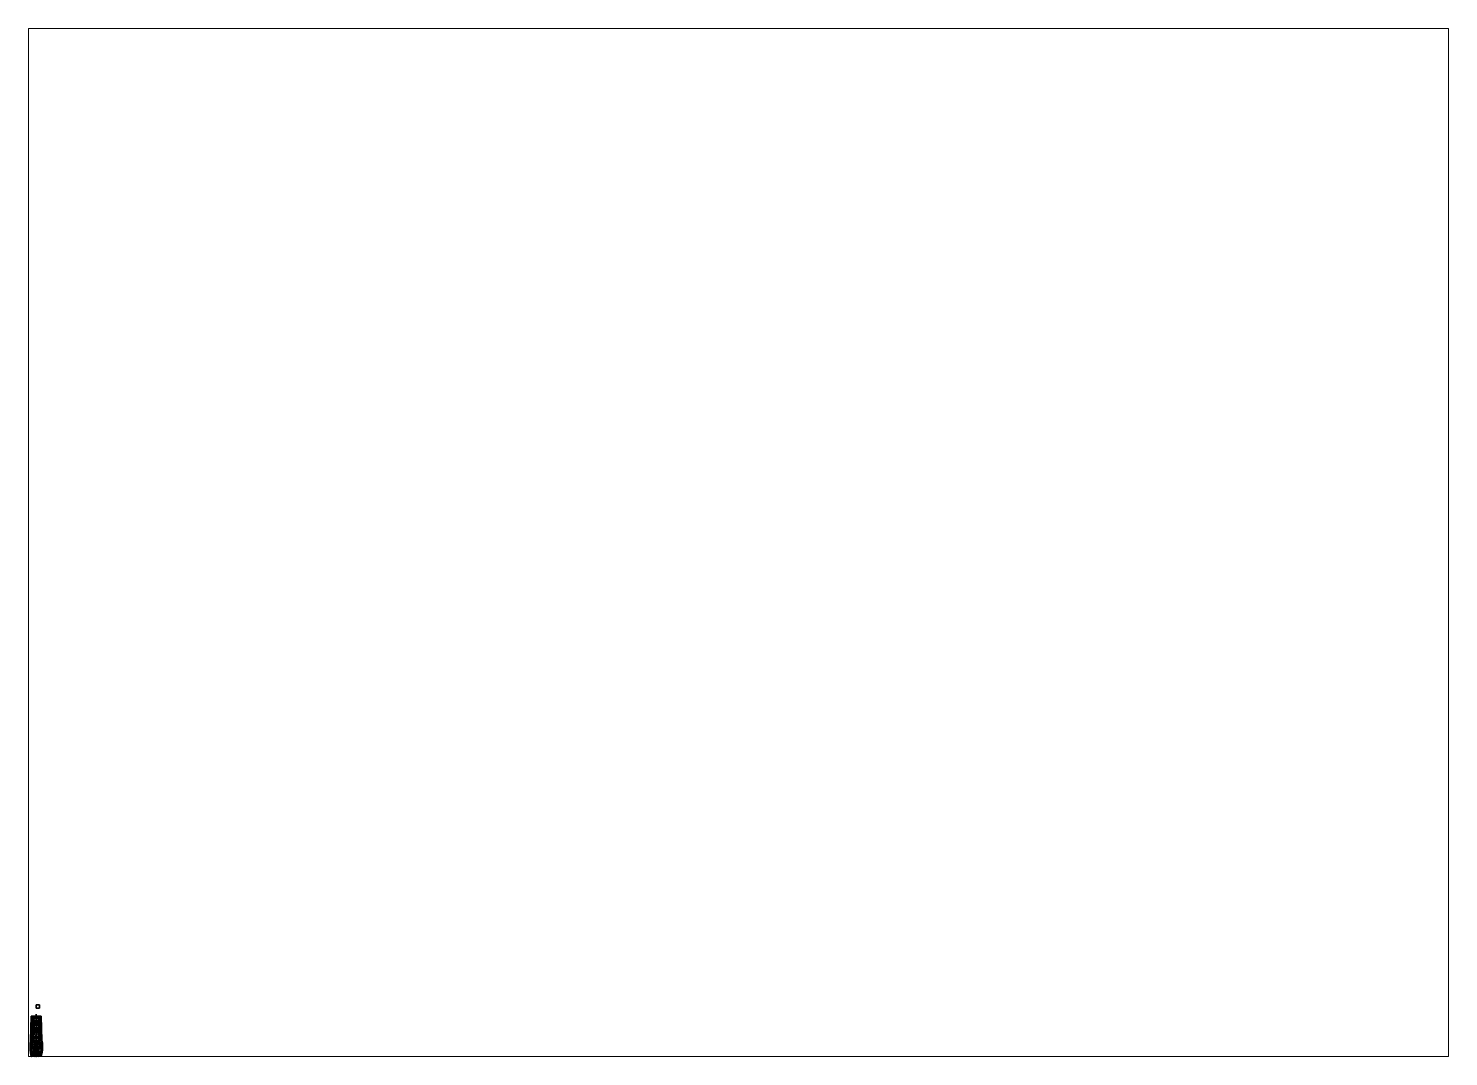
# Paper-space layout 'Layout1' of a CAD drawing. Header units: millimetres. Extents: x 28 to 251, y 20 to 181.
# The model-space entities are those that its viewports show. They can reach past a viewport. Long polylines and large blocks are cut down to what shows.
import ezdxf

# ---------------------------------------------------------------- set-up
doc = ezdxf.new("R2010")
doc.units = ezdxf.units.MM
for name, color, linetype in [('barrel', 1, 'Continuous'), ('deck', 2, 'Continuous'), ('propeller', 1, 'Continuous'), ('railings', 6, 'Continuous'), ('sleeve', 5, 'Continuous'), ('superstructure', 3, 'Continuous'), ('torpedo', 1, 'Continuous'), ('turret', 2, 'Continuous')]:
    doc.layers.add(name, color=color, linetype=linetype)

msp = doc.modelspace()

# ---------------------------------------------------------------- linework, layer by layer
for points in [[(1, 10.25, -4.41), (1, 10.25, -5.41), (0, 10.25, -5.41), (0, 10.25, -4.41)], [(1, 10.25, -5.41), (1, 9.25, -5.41), (0, 9.25, -5.41), (0, 10.25, -5.41)], [(0, 10.25, -5.41), (0, 9.25, -5.41), (0, 9.25, -4.41), (0, 10.25, -4.41)], [(0, 10.25, -4.41), (0, 9.25, -4.41), (1, 9.25, -4.41), (1, 10.25, -4.41)], [(0, 9.25, -4.41), (0, 9.25, -5.41), (1, 9.25, -5.41), (1, 9.25, -4.41)], [(1, 9.25, -4.41), (1, 9.25, -5.41), (1, 10.25, -5.41), (1, 10.25, -4.41)], [(-1.45, 6.85, 0.6), (-1.64, -0.34, 0.65), (-1.69, -0.34, 0.68), (-1.5, 6.85, 0.63)], [(-1.5, 6.85, 0.63), (-1.69, -0.34, 0.68), (-1.69, -0.34, 0.71), (-1.5, 6.85, 0.66)], [(-1.5, 6.85, 0.66), (-1.69, -0.34, 0.71), (-1.64, -0.34, 0.74), (-1.45, 6.85, 0.69)], [(-1.4, 6.85), (-1.59, -0.34), (-1.64, -0.34, 0.65), (-1.45, 6.85, 0.6)], [(-1.39, 5.03, -0.35), (-1.54, -0.34, -0.31), (-1.59, -0.34), (-1.4, 6.85)], [(-1.39, 5.03, -0.35), (0, -5.62, -0.63), (0, -5.62, -0.63), (-1.54, -0.34, -0.31)], [(1.5, 6.85, 0.63), (1.45, 6.85, 0.6), (-1.45, 6.85, 0.6), (-1.5, 6.85, 0.63)], [(1.5, 6.85, 0.66), (1.5, 6.85, 0.63), (-1.5, 6.85, 0.63), (-1.5, 6.85, 0.66)], [(1.45, 6.85, 0.69), (1.5, 6.85, 0.66), (-1.5, 6.85, 0.66), (-1.45, 6.85, 0.69)], [(1.45, 6.85, 0.6), (1.4, 6.85), (-1.4, 6.85), (-1.45, 6.85, 0.6)], [(-1.43, 6.41, 0.69), (-1.43, 5.51, 0.82), (-1.43, 5.45, 0.89), (-1.43, 6.85, 0.69)], [(-1.43, 6.85, 0.69), (-1.43, 5.45, 0.89), (-0.85, 5.45, 0.89), (-0.85, 6.85, 0.69)], [(-0.85, 6.41, 0.69), (-0.85, 5.51, 0.82), (-1.43, 5.51, 0.82), (-1.43, 6.41, 0.69)], [(-1.43, 5.45, 0.7), (-1.43, 5.45, 0.89), (-1.43, 5.51, 0.82), (-1.43, 5.51, 0.7)], [(-1.43, 5.51, 0.7), (-1.43, 5.51, 0.82), (-0.85, 5.51, 0.82), (-0.85, 5.51, 0.7)], [(-0.85, 5.45, 0.7), (-0.85, 5.45, 0.89), (-1.43, 5.45, 0.89), (-1.43, 5.45, 0.7)], [(-1.37, 6.85, -0.35), (-1.39, 5.03, -0.35), (-1.39, 5.03, -0.35), (-1.4, 6.85)], [(1.4, 6.85), (1.37, 6.85, -0.35), (-1.37, 6.85, -0.35), (-1.4, 6.85)], [(0, 6.85, -0.4), (-1.39, 5.03, -0.35), (-1.39, 5.03, -0.35), (-1.37, 6.85, -0.35)], [(0, 6.85, -0.4), (0, -5.62, -0.63), (0, -5.62, -0.63), (-1.39, 5.03, -0.35)], [(1.37, 6.85, -0.35), (0, 6.85, -0.4), (0, 6.85, -0.4), (-1.37, 6.85, -0.35)], [(-1.31, 6.85, 1), (-1.32, 6.84, 1), (-1.32, 6.83, 1.09), (-1.31, 6.84, 1.1)], [(-1.31, 6.85, 0.69), (-1.32, 6.84, 0.69), (-1.32, 6.84, 1), (-1.31, 6.85, 1)], [(-1.32, 6.84, 1), (-1.31, 6.83, 1), (-1.31, 6.82, 1.08), (-1.32, 6.83, 1.09)], [(-1.32, 6.84, 0.69), (-1.31, 6.83, 0.69), (-1.31, 6.83, 1), (-1.32, 6.84, 1)], [(-1.31, 6.84, 1.1), (-1.32, 6.83, 1.09), (-1.32, 6.73, 1.19), (-1.31, 6.74, 1.2)], [(-1.32, 6.83, 1.09), (-1.31, 6.82, 1.08), (-1.31, 6.72, 1.18), (-1.32, 6.73, 1.19)], [(-1.31, 6.74, 1.2), (-1.32, 6.73, 1.19), (-1.32, 6.64, 1.21), (-1.31, 6.64, 1.22)], [(-1.32, 6.73, 1.19), (-1.31, 6.72, 1.18), (-1.31, 6.64, 1.2), (-1.32, 6.64, 1.21)], [(-1.31, 5.68, 1.34), (-1.32, 5.68, 1.35), (-1.32, 6.64, 1.21), (-1.31, 6.64, 1.2)], [(-1.32, 5.68, 1.35), (-1.31, 5.68, 1.36), (-1.31, 6.64, 1.22), (-1.32, 6.64, 1.21)], [(-1.31, 5.6, 1.32), (-1.32, 5.59, 1.33), (-1.32, 5.68, 1.35), (-1.31, 5.68, 1.34)], [(-1.32, 5.59, 1.33), (-1.31, 5.58, 1.34), (-1.31, 5.68, 1.36), (-1.32, 5.68, 1.35)], [(-1.31, 5.5, 1.22), (-1.32, 5.49, 1.23), (-1.32, 5.59, 1.33), (-1.31, 5.6, 1.32)], [(-1.32, 5.49, 1.23), (-1.31, 5.48, 1.24), (-1.31, 5.58, 1.34), (-1.32, 5.59, 1.33)], [(-1.31, 5.49, 1.14), (-1.32, 5.48, 1.14), (-1.32, 5.49, 1.23), (-1.31, 5.5, 1.22)], [(-1.31, 5.49, 0.88), (-1.32, 5.48, 0.88), (-1.32, 5.48, 1.14), (-1.31, 5.49, 1.14)], [(-1.32, 5.48, 1.14), (-1.31, 5.47, 1.14), (-1.31, 5.48, 1.24), (-1.32, 5.49, 1.23)], [(-1.32, 5.48, 0.88), (-1.31, 5.47, 0.88), (-1.31, 5.47, 1.14), (-1.32, 5.48, 1.14)], [(-1.3, 6.84, 1), (-1.31, 6.85, 1), (-1.31, 6.84, 1.1), (-1.3, 6.83, 1.09)], [(-1.3, 6.84, 0.69), (-1.31, 6.85, 0.69), (-1.31, 6.85, 1), (-1.3, 6.84, 1)], [(-1.31, 6.83, 1), (-1.3, 6.84, 1), (-1.3, 6.83, 1.09), (-1.31, 6.82, 1.08)], [(-1.31, 6.83, 0.69), (-1.3, 6.84, 0.69), (-1.3, 6.84, 1), (-1.31, 6.83, 1)], [(-1.3, 6.83, 1.09), (-1.31, 6.84, 1.1), (-1.31, 6.74, 1.2), (-1.3, 6.73, 1.19)], [(-1.31, 6.82, 1.08), (-1.3, 6.83, 1.09), (-1.3, 6.73, 1.19), (-1.31, 6.72, 1.18)], [(-1.3, 6.73, 1.19), (-1.31, 6.74, 1.2), (-1.31, 6.64, 1.22), (-1.3, 6.64, 1.21)], [(-1.31, 6.72, 1.18), (-1.3, 6.73, 1.19), (-1.3, 6.64, 1.21), (-1.31, 6.64, 1.2)], [(-1.3, 5.68, 1.35), (-1.31, 5.68, 1.34), (-1.31, 6.64, 1.2), (-1.3, 6.64, 1.21)], [(-1.31, 5.68, 1.36), (-1.3, 5.68, 1.35), (-1.3, 6.64, 1.21), (-1.31, 6.64, 1.22)], [(-1.3, 5.59, 1.33), (-1.31, 5.6, 1.32), (-1.31, 5.68, 1.34), (-1.3, 5.68, 1.35)], [(-1.31, 5.58, 1.34), (-1.3, 5.59, 1.33), (-1.3, 5.68, 1.35), (-1.31, 5.68, 1.36)], [(-1.3, 5.49, 1.23), (-1.31, 5.5, 1.22), (-1.31, 5.6, 1.32), (-1.3, 5.59, 1.33)], [(-1.31, 5.48, 1.24), (-1.3, 5.49, 1.23), (-1.3, 5.59, 1.33), (-1.31, 5.58, 1.34)], [(-1.3, 5.48, 1.14), (-1.31, 5.49, 1.14), (-1.31, 5.5, 1.22), (-1.3, 5.49, 1.23)], [(-1.3, 5.48, 0.88), (-1.31, 5.49, 0.88), (-1.31, 5.49, 1.14), (-1.3, 5.48, 1.14)], [(-1.31, 5.47, 1.14), (-1.3, 5.48, 1.14), (-1.3, 5.49, 1.23), (-1.31, 5.48, 1.24)], [(-1.31, 5.47, 0.88), (-1.3, 5.48, 0.88), (-1.3, 5.48, 1.14), (-1.31, 5.47, 1.14)], [(-0.97, 6.85, 1), (-0.98, 6.84, 1), (-0.98, 6.83, 1.09), (-0.97, 6.84, 1.1)], [(-0.97, 6.85, 0.69), (-0.98, 6.84, 0.69), (-0.98, 6.84, 1), (-0.97, 6.85, 1)], [(-0.98, 6.84, 1), (-0.97, 6.83, 1), (-0.97, 6.82, 1.08), (-0.98, 6.83, 1.09)], [(-0.98, 6.84, 0.69), (-0.97, 6.83, 0.69), (-0.97, 6.83, 1), (-0.98, 6.84, 1)], [(-0.97, 6.84, 1.1), (-0.98, 6.83, 1.09), (-0.98, 6.73, 1.19), (-0.97, 6.74, 1.2)], [(-0.98, 6.83, 1.09), (-0.97, 6.82, 1.08), (-0.97, 6.72, 1.18), (-0.98, 6.73, 1.19)], [(-0.97, 6.74, 1.2), (-0.98, 6.73, 1.19), (-0.98, 6.64, 1.21), (-0.97, 6.64, 1.22)], [(-0.98, 6.73, 1.19), (-0.97, 6.72, 1.18), (-0.97, 6.64, 1.2), (-0.98, 6.64, 1.21)], [(-0.97, 5.68, 1.34), (-0.98, 5.68, 1.35), (-0.98, 6.64, 1.21), (-0.97, 6.64, 1.2)], [(-0.98, 5.68, 1.35), (-0.97, 5.68, 1.36), (-0.97, 6.64, 1.22), (-0.98, 6.64, 1.21)], [(-0.97, 5.6, 1.32), (-0.98, 5.59, 1.33), (-0.98, 5.68, 1.35), (-0.97, 5.68, 1.34)], [(-0.98, 5.59, 1.33), (-0.97, 5.58, 1.34), (-0.97, 5.68, 1.36), (-0.98, 5.68, 1.35)], [(-0.97, 5.5, 1.22), (-0.98, 5.49, 1.23), (-0.98, 5.59, 1.33), (-0.97, 5.6, 1.32)], [(-0.98, 5.49, 1.23), (-0.97, 5.48, 1.24), (-0.97, 5.58, 1.34), (-0.98, 5.59, 1.33)], [(-0.97, 5.49, 1.14), (-0.98, 5.48, 1.14), (-0.98, 5.49, 1.23), (-0.97, 5.5, 1.22)], [(-0.97, 5.49, 0.88), (-0.98, 5.48, 0.88), (-0.98, 5.48, 1.14), (-0.97, 5.49, 1.14)], [(-0.98, 5.48, 1.14), (-0.97, 5.47, 1.14), (-0.97, 5.48, 1.24), (-0.98, 5.49, 1.23)], [(-0.98, 5.48, 0.88), (-0.97, 5.47, 0.88), (-0.97, 5.47, 1.14), (-0.98, 5.48, 1.14)], [(-0.96, 6.84, 1), (-0.97, 6.85, 1), (-0.97, 6.84, 1.1), (-0.96, 6.83, 1.09)], [(-0.96, 6.84, 0.69), (-0.97, 6.85, 0.69), (-0.97, 6.85, 1), (-0.96, 6.84, 1)], [(-0.97, 6.83, 1), (-0.96, 6.84, 1), (-0.96, 6.83, 1.09), (-0.97, 6.82, 1.08)], [(-0.97, 6.83, 0.69), (-0.96, 6.84, 0.69), (-0.96, 6.84, 1), (-0.97, 6.83, 1)], [(-0.96, 6.83, 1.09), (-0.97, 6.84, 1.1), (-0.97, 6.74, 1.2), (-0.96, 6.73, 1.19)], [(-0.97, 6.82, 1.08), (-0.96, 6.83, 1.09), (-0.96, 6.73, 1.19), (-0.97, 6.72, 1.18)], [(-0.96, 6.73, 1.19), (-0.97, 6.74, 1.2), (-0.97, 6.64, 1.22), (-0.96, 6.64, 1.21)], [(-0.97, 6.72, 1.18), (-0.96, 6.73, 1.19), (-0.96, 6.64, 1.21), (-0.97, 6.64, 1.2)], [(-0.96, 5.68, 1.35), (-0.97, 5.68, 1.34), (-0.97, 6.64, 1.2), (-0.96, 6.64, 1.21)], [(-0.97, 5.68, 1.36), (-0.96, 5.68, 1.35), (-0.96, 6.64, 1.21), (-0.97, 6.64, 1.22)], [(-0.96, 5.59, 1.33), (-0.97, 5.6, 1.32), (-0.97, 5.68, 1.34), (-0.96, 5.68, 1.35)], [(-0.97, 5.58, 1.34), (-0.96, 5.59, 1.33), (-0.96, 5.68, 1.35), (-0.97, 5.68, 1.36)], [(-0.96, 5.49, 1.23), (-0.97, 5.5, 1.22), (-0.97, 5.6, 1.32), (-0.96, 5.59, 1.33)], [(-0.97, 5.48, 1.24), (-0.96, 5.49, 1.23), (-0.96, 5.59, 1.33), (-0.97, 5.58, 1.34)], [(-0.96, 5.48, 1.14), (-0.97, 5.49, 1.14), (-0.97, 5.5, 1.22), (-0.96, 5.49, 1.23)], [(-0.96, 5.48, 0.88), (-0.97, 5.49, 0.88), (-0.97, 5.49, 1.14), (-0.96, 5.48, 1.14)], [(-0.97, 5.47, 1.14), (-0.96, 5.48, 1.14), (-0.96, 5.49, 1.23), (-0.97, 5.48, 1.24)], [(-0.97, 5.47, 0.88), (-0.96, 5.48, 0.88), (-0.96, 5.48, 1.14), (-0.97, 5.47, 1.14)], [(-0.85, 5.45, 0.89), (-0.85, 5.51, 0.82), (-0.85, 6.41, 0.69), (-0.85, 6.85, 0.69)], [(-0.84, 6.59, -0.86), (-0.85, 6.59, -0.9), (-0.85, 6.34, -0.85), (-0.84, 6.35, -0.82)], [(-0.85, 6.59, -0.9), (-0.84, 6.59, -0.94), (-0.84, 6.33, -0.88), (-0.85, 6.34, -0.85)], [(-0.84, 6.35, -0.82), (-0.85, 6.34, -0.85), (-0.83, 6.32, -0.85), (-0.82, 6.32, -0.83)], [(-0.85, 6.34, -0.85), (-0.84, 6.33, -0.88), (-0.82, 6.32, -0.87), (-0.83, 6.32, -0.85)], [(-0.85, 5.51, 0.82), (-0.85, 5.45, 0.89), (-0.85, 5.45, 0.7), (-0.85, 5.51, 0.7)], [(-0.8, 6.59, -0.85), (-0.84, 6.59, -0.86), (-0.84, 6.35, -0.82), (-0.8, 6.35, -0.8)], [(-0.84, 6.59, -0.94), (-0.8, 6.59, -0.95), (-0.8, 6.33, -0.9), (-0.84, 6.33, -0.88)], [(-0.8, 6.35, -0.8), (-0.84, 6.35, -0.82), (-0.82, 6.32, -0.83), (-0.8, 6.33, -0.82)], [(-0.84, 6.33, -0.88), (-0.8, 6.33, -0.9), (-0.8, 6.32, -0.88), (-0.82, 6.32, -0.87)], [(-0.83, 6.32, -0.85), (-0.82, 6.32, -0.87), (-0.82, 3.5, -0.37), (-0.83, 3.5, -0.35)], [(-0.82, 6.32, -0.83), (-0.83, 6.32, -0.85), (-0.83, 3.5, -0.35), (-0.82, 3.51, -0.33)], [(-0.8, 6.33, -0.82), (-0.82, 6.32, -0.83), (-0.82, 3.51, -0.33), (-0.8, 3.51, -0.32)], [(-0.82, 6.32, -0.87), (-0.8, 6.32, -0.88), (-0.8, 3.5, -0.38), (-0.82, 3.5, -0.37)], [(-0.79, 6.51, -0.36), (-0.79, 6.51, -0.84), (-0.81, 6.51, -0.84), (-0.81, 6.51, -0.36)], [(-0.81, 6.51, -0.84), (-0.81, 6.37, -0.81), (-0.81, 6.37, -0.36), (-0.81, 6.51, -0.36)], [(-0.81, 6.37, -0.36), (-0.81, 6.37, -0.81), (-0.79, 6.37, -0.81), (-0.79, 6.37, -0.36)], [(-0.8, 6.59, -0.95), (-0.76, 6.59, -0.94), (-0.76, 6.33, -0.88), (-0.8, 6.33, -0.9)], [(-0.76, 6.59, -0.86), (-0.8, 6.59, -0.85), (-0.8, 6.35, -0.8), (-0.76, 6.35, -0.82)], [(-0.76, 6.35, -0.82), (-0.8, 6.35, -0.8), (-0.8, 6.33, -0.82), (-0.78, 6.32, -0.83)], [(-0.8, 6.33, -0.9), (-0.76, 6.33, -0.88), (-0.78, 6.32, -0.87), (-0.8, 6.32, -0.88)], [(-0.78, 6.32, -0.83), (-0.8, 6.33, -0.82), (-0.8, 3.51, -0.32), (-0.78, 3.51, -0.33)], [(-0.8, 6.32, -0.88), (-0.78, 6.32, -0.87), (-0.78, 3.5, -0.37), (-0.8, 3.5, -0.38)], [(-0.79, 6.37, -0.36), (-0.79, 6.37, -0.81), (-0.79, 6.51, -0.84), (-0.79, 6.51, -0.36)], [(-0.75, 6.34, -0.85), (-0.76, 6.35, -0.82), (-0.78, 6.32, -0.83), (-0.77, 6.32, -0.85)], [(-0.76, 6.33, -0.88), (-0.75, 6.34, -0.85), (-0.77, 6.32, -0.85), (-0.78, 6.32, -0.87)], [(-0.78, 6.32, -0.87), (-0.77, 6.32, -0.85), (-0.77, 3.5, -0.35), (-0.78, 3.5, -0.37)], [(-0.77, 6.32, -0.85), (-0.78, 6.32, -0.83), (-0.78, 3.51, -0.33), (-0.77, 3.5, -0.35)], [(-0.76, 6.59, -0.94), (-0.75, 6.59, -0.9), (-0.75, 6.34, -0.85), (-0.76, 6.33, -0.88)], [(-0.75, 6.59, -0.9), (-0.76, 6.59, -0.86), (-0.76, 6.35, -0.82), (-0.75, 6.34, -0.85)], [(-0.02, 7.42, -1.27), (-0.02, 6.87, -1.27), (-0.02, 6.87, -1.27), (-0.02, 7.42, -0.47)], [(0.02, 7.42, -0.47), (0.02, 7.42, -1.27), (-0.02, 7.42, -1.27), (-0.02, 7.42, -0.47)], [(0.02, 7.42, -1.27), (0.02, 6.87, -1.27), (-0.02, 6.87, -1.27), (-0.02, 7.42, -1.27)], [(-0.02, 7.42, -0.47), (-0.02, 6.87, -1.27), (-0.02, 6.87, -1.27), (-0.02, 7.1)], [(0.02, 7.1), (0.02, 7.42, -0.47), (-0.02, 7.42, -0.47), (-0.02, 7.1)], [(-0.02, 7.33, 0.43), (-0.02, 7.21, 0.5), (-0.02, 7.18, 0.66), (-0.02, 7.42, 0.48)], [(-0.02, 7.42, 0.48), (-0.02, 7.18, 0.66), (0.02, 7.18, 0.66), (0.02, 7.42, 0.48)], [(-0.02, 7.42, 0.43), (-0.02, 7.33, 0.43), (-0.02, 7.42, 0.48)], [(0.02, 7.42, 0.48), (0.02, 7.42, 0.43), (-0.02, 7.42, 0.43), (-0.02, 7.42, 0.48)], [(0.02, 7.42, 0.43), (0.02, 7.33, 0.43), (-0.02, 7.33, 0.43), (-0.02, 7.42, 0.43)], [(0.02, 7.33, 0.43), (0.02, 7.21, 0.5), (-0.02, 7.21, 0.5), (-0.02, 7.33, 0.43)], [(-0.02, 7.21, 0.5), (-0.02, 7.1, 0.5), (-0.02, 6.87, 0.66), (-0.02, 7.18, 0.66)], [(0.02, 7.21, 0.5), (0.02, 7.1, 0.5), (-0.02, 7.1, 0.5), (-0.02, 7.21, 0.5)], [(-0.02, 7.18, 0.66), (-0.02, 7.1, 0.66), (0.02, 7.1, 0.66), (0.02, 7.18, 0.66)], [(0.02, 7.1, 0.5), (0.02, 7.1), (-0.02, 7.1), (-0.02, 7.1, 0.5)], [(-0.02, 7.1), (-0.02, 6.87, -1.27), (-0.02, 6.87, 0.66), (-0.02, 7.1, 0.5)], [(-0.02, 7.1, 0.66), (-0.02, 6.87, 0.66), (-0.02, 6.87, 0.7), (-0.02, 7.1, 0.72)], [(0.02, 7.1, 0.72), (0.02, 7.1, 0.66), (-0.02, 7.1, 0.66), (-0.02, 7.1, 0.72)], [(-0.02, 7.1, 0.72), (-0.02, 6.58, 0.72), (0.02, 6.58, 0.72), (0.02, 7.1, 0.72)], [(-0.02, 6.87, 0.7), (-0.02, 6.58, 0.7), (-0.02, 6.58, 0.72), (-0.02, 7.1, 0.72)], [(-0.02, 6.87, 0.7), (-0.02, 6.87, -1.27), (0.02, 6.87, -1.27), (0.02, 6.87, 0.7)], [(0.02, 6.87, 0.7), (0.02, 6.58, 0.7), (-0.02, 6.58, 0.7), (-0.02, 6.87, 0.7)], [(-0.02, 6.58, 0.72), (-0.02, 6.58, 0.7), (0.02, 6.58, 0.7), (0.02, 6.58, 0.72)], [(1.39, 5.03, -0.35), (1.39, 5.03, -0.35), (0, 6.85, -0.4), (1.37, 6.85, -0.35)], [(0, -5.62, -0.63), (0, -5.62, -0.63), (0, 6.85, -0.4), (1.39, 5.03, -0.35)], [(0, -5.62, -0.63), (0, -5.62, -0.63), (1.39, 5.03, -0.35), (1.54, -0.34, -0.31)], [(0.02, 6.87, -1.27), (0.02, 6.87, -1.27), (0.02, 7.42, -1.27), (0.02, 7.42, -0.47)], [(0.02, 6.87, -1.27), (0.02, 6.87, -1.27), (0.02, 7.42, -0.47), (0.02, 7.1)], [(0.02, 7.18, 0.66), (0.02, 7.21, 0.5), (0.02, 7.33, 0.43), (0.02, 7.42, 0.48)], [(0.02, 7.42, 0.48), (0.02, 7.33, 0.43), (0.02, 7.42, 0.43), (0.02, 7.42, 0.48)], [(0.02, 6.87, 0.66), (0.02, 7.1, 0.5), (0.02, 7.21, 0.5), (0.02, 7.18, 0.66)], [(0.02, 6.87, 0.66), (0.02, 6.87, -1.27), (0.02, 7.1), (0.02, 7.1, 0.5)], [(0.02, 6.87, 0.7), (0.02, 6.87, 0.66), (0.02, 7.1, 0.66), (0.02, 7.1, 0.72)], [(0.02, 6.58, 0.72), (0.02, 6.58, 0.7), (0.02, 6.87, 0.7), (0.02, 7.1, 0.72)], [(0.76, 6.59, -0.86), (0.75, 6.59, -0.9), (0.75, 6.34, -0.85), (0.76, 6.35, -0.82)], [(0.75, 6.59, -0.9), (0.76, 6.59, -0.94), (0.76, 6.33, -0.88), (0.75, 6.34, -0.85)], [(0.76, 6.35, -0.82), (0.75, 6.34, -0.85), (0.77, 6.32, -0.85), (0.78, 6.32, -0.83)], [(0.75, 6.34, -0.85), (0.76, 6.33, -0.88), (0.78, 6.32, -0.87), (0.77, 6.32, -0.85)], [(0.8, 6.59, -0.85), (0.76, 6.59, -0.86), (0.76, 6.35, -0.82), (0.8, 6.35, -0.8)], [(0.76, 6.59, -0.94), (0.8, 6.59, -0.95), (0.8, 6.33, -0.9), (0.76, 6.33, -0.88)], [(0.8, 6.35, -0.8), (0.76, 6.35, -0.82), (0.78, 6.32, -0.83), (0.8, 6.33, -0.82)], [(0.76, 6.33, -0.88), (0.8, 6.33, -0.9), (0.8, 6.32, -0.88), (0.78, 6.32, -0.87)], [(0.78, 6.32, -0.83), (0.77, 6.32, -0.85), (0.77, 3.5, -0.35), (0.78, 3.51, -0.33)], [(0.77, 6.32, -0.85), (0.78, 6.32, -0.87), (0.78, 3.5, -0.37), (0.77, 3.5, -0.35)], [(0.8, 6.33, -0.82), (0.78, 6.32, -0.83), (0.78, 3.51, -0.33), (0.8, 3.51, -0.32)], [(0.78, 6.32, -0.87), (0.8, 6.32, -0.88), (0.8, 3.5, -0.38), (0.78, 3.5, -0.37)], [(0.79, 6.51, -0.84), (0.79, 6.37, -0.81), (0.79, 6.37, -0.36), (0.79, 6.51, -0.36)], [(0.81, 6.51, -0.36), (0.81, 6.51, -0.84), (0.79, 6.51, -0.84), (0.79, 6.51, -0.36)], [(0.79, 6.37, -0.36), (0.79, 6.37, -0.81), (0.81, 6.37, -0.81), (0.81, 6.37, -0.36)], [(0.84, 6.59, -0.86), (0.8, 6.59, -0.85), (0.8, 6.35, -0.8), (0.84, 6.35, -0.82)], [(0.8, 6.59, -0.95), (0.84, 6.59, -0.94), (0.84, 6.33, -0.88), (0.8, 6.33, -0.9)], [(0.84, 6.35, -0.82), (0.8, 6.35, -0.8), (0.8, 6.33, -0.82), (0.82, 6.32, -0.83)], [(0.82, 6.32, -0.83), (0.8, 6.33, -0.82), (0.8, 3.51, -0.32), (0.82, 3.51, -0.33)], [(0.8, 6.33, -0.9), (0.84, 6.33, -0.88), (0.82, 6.32, -0.87), (0.8, 6.32, -0.88)], [(0.8, 6.32, -0.88), (0.82, 6.32, -0.87), (0.82, 3.5, -0.37), (0.8, 3.5, -0.38)], [(0.81, 6.37, -0.36), (0.81, 6.37, -0.81), (0.81, 6.51, -0.84), (0.81, 6.51, -0.36)], [(0.85, 6.34, -0.85), (0.84, 6.35, -0.82), (0.82, 6.32, -0.83), (0.83, 6.32, -0.85)], [(0.84, 6.33, -0.88), (0.85, 6.34, -0.85), (0.83, 6.32, -0.85), (0.82, 6.32, -0.87)], [(0.83, 6.32, -0.85), (0.82, 6.32, -0.83), (0.82, 3.51, -0.33), (0.83, 3.5, -0.35)], [(0.82, 6.32, -0.87), (0.83, 6.32, -0.85), (0.83, 3.5, -0.35), (0.82, 3.5, -0.37)], [(0.85, 6.59, -0.9), (0.84, 6.59, -0.86), (0.84, 6.35, -0.82), (0.85, 6.34, -0.85)], [(0.84, 6.59, -0.94), (0.85, 6.59, -0.9), (0.85, 6.34, -0.85), (0.84, 6.33, -0.88)], [(0.85, 6.41, 0.69), (0.85, 5.51, 0.82), (0.85, 5.45, 0.89), (0.85, 6.85, 0.69)], [(0.85, 6.85, 0.69), (0.85, 5.45, 0.89), (1.43, 5.45, 0.89), (1.43, 6.85, 0.69)], [(1.43, 6.41, 0.69), (1.43, 5.51, 0.82), (0.85, 5.51, 0.82), (0.85, 6.41, 0.69)], [(0.85, 5.45, 0.7), (0.85, 5.45, 0.89), (0.85, 5.51, 0.82), (0.85, 5.51, 0.7)], [(0.85, 5.51, 0.7), (0.85, 5.51, 0.82), (1.43, 5.51, 0.82), (1.43, 5.51, 0.7)], [(1.43, 5.45, 0.7), (1.43, 5.45, 0.89), (0.85, 5.45, 0.89), (0.85, 5.45, 0.7)], [(0.97, 6.85, 1), (0.96, 6.84, 1), (0.96, 6.83, 1.09), (0.97, 6.84, 1.1)], [(0.97, 6.85, 0.69), (0.96, 6.84, 0.69), (0.96, 6.84, 1), (0.97, 6.85, 1)], [(0.96, 6.84, 1), (0.97, 6.83, 1), (0.97, 6.82, 1.08), (0.96, 6.83, 1.09)], [(0.96, 6.84, 0.69), (0.97, 6.83, 0.69), (0.97, 6.83, 1), (0.96, 6.84, 1)], [(0.97, 6.84, 1.1), (0.96, 6.83, 1.09), (0.96, 6.73, 1.19), (0.97, 6.74, 1.2)], [(0.96, 6.83, 1.09), (0.97, 6.82, 1.08), (0.97, 6.72, 1.18), (0.96, 6.73, 1.19)], [(0.97, 6.74, 1.2), (0.96, 6.73, 1.19), (0.96, 6.64, 1.21), (0.97, 6.64, 1.22)], [(0.96, 6.73, 1.19), (0.97, 6.72, 1.18), (0.97, 6.64, 1.2), (0.96, 6.64, 1.21)], [(0.97, 5.68, 1.34), (0.96, 5.68, 1.35), (0.96, 6.64, 1.21), (0.97, 6.64, 1.2)], [(0.96, 5.68, 1.35), (0.97, 5.68, 1.36), (0.97, 6.64, 1.22), (0.96, 6.64, 1.21)], [(0.97, 5.6, 1.32), (0.96, 5.59, 1.33), (0.96, 5.68, 1.35), (0.97, 5.68, 1.34)], [(0.96, 5.59, 1.33), (0.97, 5.58, 1.34), (0.97, 5.68, 1.36), (0.96, 5.68, 1.35)], [(0.97, 5.5, 1.22), (0.96, 5.49, 1.23), (0.96, 5.59, 1.33), (0.97, 5.6, 1.32)], [(0.96, 5.49, 1.23), (0.97, 5.48, 1.24), (0.97, 5.58, 1.34), (0.96, 5.59, 1.33)], [(0.97, 5.49, 1.14), (0.96, 5.48, 1.14), (0.96, 5.49, 1.23), (0.97, 5.5, 1.22)], [(0.97, 5.49, 0.88), (0.96, 5.48, 0.88), (0.96, 5.48, 1.14), (0.97, 5.49, 1.14)], [(0.96, 5.48, 1.14), (0.97, 5.47, 1.14), (0.97, 5.48, 1.24), (0.96, 5.49, 1.23)], [(0.96, 5.48, 0.88), (0.97, 5.47, 0.88), (0.97, 5.47, 1.14), (0.96, 5.48, 1.14)], [(0.98, 6.84, 1), (0.97, 6.85, 1), (0.97, 6.84, 1.1), (0.98, 6.83, 1.09)], [(0.98, 6.84, 0.69), (0.97, 6.85, 0.69), (0.97, 6.85, 1), (0.98, 6.84, 1)], [(0.97, 6.83, 1), (0.98, 6.84, 1), (0.98, 6.83, 1.09), (0.97, 6.82, 1.08)], [(0.97, 6.83, 0.69), (0.98, 6.84, 0.69), (0.98, 6.84, 1), (0.97, 6.83, 1)], [(0.98, 6.83, 1.09), (0.97, 6.84, 1.1), (0.97, 6.74, 1.2), (0.98, 6.73, 1.19)], [(0.97, 6.82, 1.08), (0.98, 6.83, 1.09), (0.98, 6.73, 1.19), (0.97, 6.72, 1.18)], [(0.98, 6.73, 1.19), (0.97, 6.74, 1.2), (0.97, 6.64, 1.22), (0.98, 6.64, 1.21)], [(0.97, 6.72, 1.18), (0.98, 6.73, 1.19), (0.98, 6.64, 1.21), (0.97, 6.64, 1.2)], [(0.98, 5.68, 1.35), (0.97, 5.68, 1.34), (0.97, 6.64, 1.2), (0.98, 6.64, 1.21)], [(0.97, 5.68, 1.36), (0.98, 5.68, 1.35), (0.98, 6.64, 1.21), (0.97, 6.64, 1.22)], [(0.98, 5.59, 1.33), (0.97, 5.6, 1.32), (0.97, 5.68, 1.34), (0.98, 5.68, 1.35)], [(0.97, 5.58, 1.34), (0.98, 5.59, 1.33), (0.98, 5.68, 1.35), (0.97, 5.68, 1.36)], [(0.98, 5.49, 1.23), (0.97, 5.5, 1.22), (0.97, 5.6, 1.32), (0.98, 5.59, 1.33)], [(0.97, 5.48, 1.24), (0.98, 5.49, 1.23), (0.98, 5.59, 1.33), (0.97, 5.58, 1.34)], [(0.98, 5.48, 1.14), (0.97, 5.49, 1.14), (0.97, 5.5, 1.22), (0.98, 5.49, 1.23)], [(0.98, 5.48, 0.88), (0.97, 5.49, 0.88), (0.97, 5.49, 1.14), (0.98, 5.48, 1.14)], [(0.97, 5.47, 1.14), (0.98, 5.48, 1.14), (0.98, 5.49, 1.23), (0.97, 5.48, 1.24)], [(0.97, 5.47, 0.88), (0.98, 5.48, 0.88), (0.98, 5.48, 1.14), (0.97, 5.47, 1.14)], [(1.31, 6.85, 1), (1.3, 6.84, 1), (1.3, 6.83, 1.09), (1.31, 6.84, 1.1)], [(1.31, 6.85, 0.69), (1.3, 6.84, 0.69), (1.3, 6.84, 1), (1.31, 6.85, 1)], [(1.3, 6.84, 1), (1.31, 6.83, 1), (1.31, 6.82, 1.08), (1.3, 6.83, 1.09)], [(1.3, 6.84, 0.69), (1.31, 6.83, 0.69), (1.31, 6.83, 1), (1.3, 6.84, 1)], [(1.31, 6.84, 1.1), (1.3, 6.83, 1.09), (1.3, 6.73, 1.19), (1.31, 6.74, 1.2)], [(1.3, 6.83, 1.09), (1.31, 6.82, 1.08), (1.31, 6.72, 1.18), (1.3, 6.73, 1.19)], [(1.31, 6.74, 1.2), (1.3, 6.73, 1.19), (1.3, 6.64, 1.21), (1.31, 6.64, 1.22)], [(1.3, 6.73, 1.19), (1.31, 6.72, 1.18), (1.31, 6.64, 1.2), (1.3, 6.64, 1.21)], [(1.31, 5.68, 1.34), (1.3, 5.68, 1.35), (1.3, 6.64, 1.21), (1.31, 6.64, 1.2)], [(1.3, 5.68, 1.35), (1.31, 5.68, 1.36), (1.31, 6.64, 1.22), (1.3, 6.64, 1.21)], [(1.31, 5.6, 1.32), (1.3, 5.59, 1.33), (1.3, 5.68, 1.35), (1.31, 5.68, 1.34)], [(1.3, 5.59, 1.33), (1.31, 5.58, 1.34), (1.31, 5.68, 1.36), (1.3, 5.68, 1.35)], [(1.31, 5.5, 1.22), (1.3, 5.49, 1.23), (1.3, 5.59, 1.33), (1.31, 5.6, 1.32)], [(1.3, 5.49, 1.23), (1.31, 5.48, 1.24), (1.31, 5.58, 1.34), (1.3, 5.59, 1.33)], [(1.31, 5.49, 1.14), (1.3, 5.48, 1.14), (1.3, 5.49, 1.23), (1.31, 5.5, 1.22)], [(1.31, 5.49, 0.88), (1.3, 5.48, 0.88), (1.3, 5.48, 1.14), (1.31, 5.49, 1.14)], [(1.3, 5.48, 1.14), (1.31, 5.47, 1.14), (1.31, 5.48, 1.24), (1.3, 5.49, 1.23)], [(1.3, 5.48, 0.88), (1.31, 5.47, 0.88), (1.31, 5.47, 1.14), (1.3, 5.48, 1.14)], [(1.32, 6.84, 1), (1.31, 6.85, 1), (1.31, 6.84, 1.1), (1.32, 6.83, 1.09)], [(1.32, 6.84, 0.69), (1.31, 6.85, 0.69), (1.31, 6.85, 1), (1.32, 6.84, 1)], [(1.31, 6.83, 1), (1.32, 6.84, 1), (1.32, 6.83, 1.09), (1.31, 6.82, 1.08)], [(1.31, 6.83, 0.69), (1.32, 6.84, 0.69), (1.32, 6.84, 1), (1.31, 6.83, 1)], [(1.32, 6.83, 1.09), (1.31, 6.84, 1.1), (1.31, 6.74, 1.2), (1.32, 6.73, 1.19)], [(1.31, 6.82, 1.08), (1.32, 6.83, 1.09), (1.32, 6.73, 1.19), (1.31, 6.72, 1.18)], [(1.32, 6.73, 1.19), (1.31, 6.74, 1.2), (1.31, 6.64, 1.22), (1.32, 6.64, 1.21)], [(1.31, 6.72, 1.18), (1.32, 6.73, 1.19), (1.32, 6.64, 1.21), (1.31, 6.64, 1.2)], [(1.32, 5.68, 1.35), (1.31, 5.68, 1.34), (1.31, 6.64, 1.2), (1.32, 6.64, 1.21)], [(1.31, 5.68, 1.36), (1.32, 5.68, 1.35), (1.32, 6.64, 1.21), (1.31, 6.64, 1.22)], [(1.32, 5.59, 1.33), (1.31, 5.6, 1.32), (1.31, 5.68, 1.34), (1.32, 5.68, 1.35)], [(1.31, 5.58, 1.34), (1.32, 5.59, 1.33), (1.32, 5.68, 1.35), (1.31, 5.68, 1.36)], [(1.32, 5.49, 1.23), (1.31, 5.5, 1.22), (1.31, 5.6, 1.32), (1.32, 5.59, 1.33)], [(1.31, 5.48, 1.24), (1.32, 5.49, 1.23), (1.32, 5.59, 1.33), (1.31, 5.58, 1.34)], [(1.32, 5.48, 1.14), (1.31, 5.49, 1.14), (1.31, 5.5, 1.22), (1.32, 5.49, 1.23)], [(1.32, 5.48, 0.88), (1.31, 5.49, 0.88), (1.31, 5.49, 1.14), (1.32, 5.48, 1.14)], [(1.31, 5.47, 1.14), (1.32, 5.48, 1.14), (1.32, 5.49, 1.23), (1.31, 5.48, 1.24)], [(1.31, 5.47, 0.88), (1.32, 5.48, 0.88), (1.32, 5.48, 1.14), (1.31, 5.47, 1.14)], [(1.39, 5.03, -0.35), (1.39, 5.03, -0.35), (1.37, 6.85, -0.35), (1.4, 6.85)], [(1.59, -0.34), (1.54, -0.34, -0.31), (1.39, 5.03, -0.35), (1.4, 6.85)], [(1.64, -0.34, 0.65), (1.59, -0.34), (1.4, 6.85), (1.45, 6.85, 0.6)], [(1.43, 5.45, 0.89), (1.43, 5.51, 0.82), (1.43, 6.41, 0.69), (1.43, 6.85, 0.69)], [(1.43, 5.51, 0.82), (1.43, 5.45, 0.89), (1.43, 5.45, 0.7), (1.43, 5.51, 0.7)], [(1.69, -0.34, 0.68), (1.64, -0.34, 0.65), (1.45, 6.85, 0.6), (1.5, 6.85, 0.63)], [(1.64, -0.34, 0.74), (1.69, -0.34, 0.71), (1.5, 6.85, 0.66), (1.45, 6.85, 0.69)], [(1.69, -0.34, 0.71), (1.69, -0.34, 0.68), (1.5, 6.85, 0.63), (1.5, 6.85, 0.66)], [(-1.75, -0.79, 0.82), (-1.84, -1.12, 1.04), (-1.79, -1.12, 1.07), (-1.7, -0.79, 0.85)], [(-1.7, -0.79, 0.76), (-1.79, -1.12, 0.98), (-1.84, -1.12, 1.01), (-1.75, -0.79, 0.79)], [(-1.75, -0.79, 0.79), (-1.84, -1.12, 1.01), (-1.84, -1.12, 1.04), (-1.75, -0.79, 0.82)], [(-1.84, -1.12, 1.04), (-1.84, -3.22, 1.04), (-1.79, -3.22, 1.07), (-1.79, -1.12, 1.07)], [(-1.84, -1.12, 1.01), (-1.84, -3.22, 1.01), (-1.84, -3.22, 1.04), (-1.84, -1.12, 1.04)], [(-1.79, -1.12, 0.98), (-1.79, -3.22, 0.98), (-1.84, -3.22, 1.01), (-1.84, -1.12, 1.01)], [(-1.79, -3.22, 0.98), (-1.7, -4.06, 0.98), (-1.75, -4.06, 1.01), (-1.84, -3.22, 1.01)], [(-1.84, -3.22, 1.01), (-1.75, -4.06, 1.01), (-1.75, -4.06, 1.04), (-1.84, -3.22, 1.04)], [(-1.84, -3.22, 1.04), (-1.75, -4.06, 1.04), (-1.7, -4.06, 1.07), (-1.79, -3.22, 1.07)], [(-1.7, -0.79, 0.76), (-1.66, -1.12, 0.65), (-1.66, -1.12, 0.65), (-1.79, -1.12, 0.98)], [(-1.79, -1.12, 1.07), (-1.75, -1.12, 1.07), (-1.66, -0.79, 0.85), (-1.7, -0.79, 0.85)], [(-1.66, -1.12, 0.65), (-1.66, -3.22, 0.65), (-1.79, -3.22, 0.98), (-1.79, -1.12, 0.98)], [(-1.79, -3.22, 0.98), (-1.66, -3.22, 0.65), (-1.58, -4.06, 0.65), (-1.7, -4.06, 0.98)], [(-1.69, -0.34, 0.71), (-1.75, -0.79, 0.82), (-1.7, -0.79, 0.85), (-1.64, -0.34, 0.74)], [(-1.69, -0.34, 0.68), (-1.75, -0.79, 0.79), (-1.75, -0.79, 0.82), (-1.69, -0.34, 0.71)], [(-1.64, -0.34, 0.65), (-1.7, -0.79, 0.76), (-1.75, -0.79, 0.79), (-1.69, -0.34, 0.68)], [(-1.75, -1.12, 1.07), (-1.6, -1.12, 0.74), (-1.6, -1.12, 0.74), (-1.66, -0.79, 0.85)], [(-1.75, -4.06, 1.04), (-1.61, -4.85, 1.04), (-1.56, -4.85, 1.07), (-1.7, -4.06, 1.07)], [(-1.75, -4.06, 1.01), (-1.61, -4.85, 1.01), (-1.61, -4.85, 1.04), (-1.75, -4.06, 1.04)], [(-1.7, -4.06, 0.98), (-1.56, -4.85, 0.98), (-1.61, -4.85, 1.01), (-1.75, -4.06, 1.01)], [(-1.64, -0.34, 0.65), (-1.66, -1.12, 0.65), (-1.66, -1.12, 0.65), (-1.7, -0.79, 0.76)], [(-1.7, -0.79, 0.85), (-1.66, -0.79, 0.85), (-1.6, -0.34, 0.74), (-1.64, -0.34, 0.74)], [(-1.58, -4.06, 0.65), (-1.43, -4.85, 0.65), (-1.56, -4.85, 0.98), (-1.7, -4.06, 0.98)], [(-1.64, -0.34, 0.65), (-1.59, -0.34), (-1.61, -1.12), (-1.66, -1.12, 0.65)], [(-1.66, -0.79, 0.85), (-1.6, -1.12, 0.74), (-1.6, -0.34, 0.74)], [(-1.61, -1.12), (-1.61, -3.22), (-1.66, -3.22, 0.65), (-1.66, -1.12, 0.65)], [(-1.66, -3.22, 0.65), (-1.61, -3.22), (-1.53, -4.06), (-1.58, -4.06, 0.65)], [(-1.59, -0.34), (-1.54, -0.34, -0.31), (-1.56, -1.12, -0.3), (-1.61, -1.12)], [(-1.56, -1.12, -0.3), (-1.54, -3.22, -0.17), (-1.61, -3.22), (-1.61, -1.12)], [(-1.61, -3.22), (-1.54, -3.22, -0.17), (-1.46, -4.06, -0.12), (-1.53, -4.06)], [(-1.53, -4.06), (-1.38, -4.85), (-1.43, -4.85, 0.65), (-1.58, -4.06, 0.65)], [(-1.54, -0.34, -0.31), (0, -5.62, -0.63), (0, -5.62, -0.63), (-1.56, -1.12, -0.3)], [(0, -5.62, -0.63), (0, -5.62, -0.63), (-1.54, -3.22, -0.17), (-1.56, -1.12, -0.3)], [(-1.54, -3.22, -0.17), (0, -5.62, -0.63), (0, -5.62, -0.63), (-1.46, -4.06, -0.12)], [(-1.46, -4.06, -0.12), (-1.31, -4.85, -0.06), (-1.38, -4.85), (-1.53, -4.06)], [(0, -5.62, -0.63), (0, -5.62, -0.63), (-1.31, -4.85, -0.06), (-1.46, -4.06, -0.12)], [(0, -5.62, -0.63), (0, -5.62, -0.63), (1.54, -0.34, -0.31), (1.56, -1.12, -0.3)], [(1.54, -3.22, -0.17), (0, -5.62, -0.63), (0, -5.62, -0.63), (1.56, -1.12, -0.3)], [(0, -5.62, -0.63), (0, -5.62, -0.63), (1.54, -3.22, -0.17), (1.46, -4.06, -0.12)], [(1.31, -4.85, -0.06), (0, -5.62, -0.63), (0, -5.62, -0.63), (1.46, -4.06, -0.12)], [(1.38, -4.85), (1.31, -4.85, -0.06), (1.46, -4.06, -0.12), (1.53, -4.06)], [(1.43, -4.85, 0.65), (1.38, -4.85), (1.53, -4.06), (1.58, -4.06, 0.65)], [(1.56, -4.85, 0.98), (1.43, -4.85, 0.65), (1.58, -4.06, 0.65), (1.7, -4.06, 0.98)], [(1.46, -4.06, -0.12), (1.54, -3.22, -0.17), (1.61, -3.22), (1.53, -4.06)], [(1.53, -4.06), (1.61, -3.22), (1.66, -3.22, 0.65), (1.58, -4.06, 0.65)], [(1.56, -1.12, -0.3), (1.54, -0.34, -0.31), (1.59, -0.34), (1.61, -1.12)], [(1.61, -3.22), (1.54, -3.22, -0.17), (1.56, -1.12, -0.3), (1.61, -1.12)], [(1.56, -4.85, 1.07), (1.61, -4.85, 1.04), (1.75, -4.06, 1.04), (1.7, -4.06, 1.07)], [(1.61, -4.85, 1.01), (1.56, -4.85, 0.98), (1.7, -4.06, 0.98), (1.75, -4.06, 1.01)], [(1.58, -4.06, 0.65), (1.66, -3.22, 0.65), (1.79, -3.22, 0.98), (1.7, -4.06, 0.98)], [(1.61, -1.12), (1.59, -0.34), (1.64, -0.34, 0.65), (1.66, -1.12, 0.65)], [(1.66, -0.79, 0.85), (1.7, -0.79, 0.85), (1.64, -0.34, 0.74), (1.6, -0.34, 0.74)], [(1.6, -1.12, 0.74), (1.66, -0.79, 0.85), (1.6, -0.34, 0.74)], [(1.6, -1.12, 0.74), (1.75, -1.12, 1.07), (1.66, -0.79, 0.85), (1.6, -1.12, 0.74)], [(1.66, -3.22, 0.65), (1.61, -3.22), (1.61, -1.12), (1.66, -1.12, 0.65)], [(1.61, -4.85, 1.04), (1.61, -4.85, 1.01), (1.75, -4.06, 1.01), (1.75, -4.06, 1.04)], [(1.66, -1.12, 0.65), (1.66, -1.12, 0.65), (1.64, -0.34, 0.65), (1.7, -0.79, 0.76)], [(1.7, -0.79, 0.85), (1.75, -0.79, 0.82), (1.69, -0.34, 0.71), (1.64, -0.34, 0.74)], [(1.75, -0.79, 0.79), (1.7, -0.79, 0.76), (1.64, -0.34, 0.65), (1.69, -0.34, 0.68)], [(1.66, -1.12, 0.65), (1.66, -1.12, 0.65), (1.7, -0.79, 0.76), (1.79, -1.12, 0.98)], [(1.75, -1.12, 1.07), (1.79, -1.12, 1.07), (1.7, -0.79, 0.85), (1.66, -0.79, 0.85)], [(1.79, -3.22, 0.98), (1.66, -3.22, 0.65), (1.66, -1.12, 0.65), (1.79, -1.12, 0.98)], [(1.75, -0.79, 0.82), (1.75, -0.79, 0.79), (1.69, -0.34, 0.68), (1.69, -0.34, 0.71)], [(1.79, -1.12, 1.07), (1.84, -1.12, 1.04), (1.75, -0.79, 0.82), (1.7, -0.79, 0.85)], [(1.84, -1.12, 1.01), (1.79, -1.12, 0.98), (1.7, -0.79, 0.76), (1.75, -0.79, 0.79)], [(1.7, -4.06, 1.07), (1.75, -4.06, 1.04), (1.84, -3.22, 1.04), (1.79, -3.22, 1.07)], [(1.75, -4.06, 1.01), (1.7, -4.06, 0.98), (1.79, -3.22, 0.98), (1.84, -3.22, 1.01)], [(1.84, -1.12, 1.04), (1.84, -1.12, 1.01), (1.75, -0.79, 0.79), (1.75, -0.79, 0.82)], [(1.75, -4.06, 1.04), (1.75, -4.06, 1.01), (1.84, -3.22, 1.01), (1.84, -3.22, 1.04)], [(1.84, -3.22, 1.01), (1.79, -3.22, 0.98), (1.79, -1.12, 0.98), (1.84, -1.12, 1.01)], [(1.79, -3.22, 1.07), (1.84, -3.22, 1.04), (1.84, -1.12, 1.04), (1.79, -1.12, 1.07)], [(1.84, -3.22, 1.04), (1.84, -3.22, 1.01), (1.84, -1.12, 1.01), (1.84, -1.12, 1.04)], [(-1.61, -4.85, 1.04), (-1.42, -5.61, 1.04), (-1.37, -5.61, 1.07), (-1.56, -4.85, 1.07)], [(-1.56, -4.85, 0.98), (-1.37, -5.61, 0.98), (-1.42, -5.61, 1.01), (-1.61, -4.85, 1.01)], [(-1.61, -4.85, 1.01), (-1.42, -5.61, 1.01), (-1.42, -5.61, 1.04), (-1.61, -4.85, 1.04)], [(-1.56, -4.85, 0.98), (-1.43, -4.85, 0.65), (-1.16, -5.61, 0.65), (-1.37, -5.61, 0.98)], [(-1.43, -4.85, 0.65), (-1.38, -4.85), (-1.11, -5.61), (-1.16, -5.61, 0.65)], [(-1.42, -5.61, 1.01), (-1.12, -6.34, 1.01), (-1.12, -6.34, 1.04), (-1.42, -5.61, 1.04)], [(-1.37, -5.61, 0.98), (-1.07, -6.34, 0.98), (-1.12, -6.34, 1.01), (-1.42, -5.61, 1.01)], [(-1.42, -5.61, 1.04), (-1.12, -6.34, 1.04), (-1.07, -6.34, 1.07), (-1.37, -5.61, 1.07)], [(-1.38, -4.85), (-1.31, -4.85, -0.06), (-1.11, -5.61)], [(-1.16, -5.61, 0.65), (-0.8, -6.34, 0.65), (-1.07, -6.34, 0.98), (-1.37, -5.61, 0.98)], [(0, -5.62, -0.63), (0, -5.99, -0.57), (-1.11, -5.61), (-1.31, -4.85, -0.06)], [(-1.11, -5.61), (-0.75, -6.34, 0.16), (-0.8, -6.34, 0.65), (-1.16, -5.61, 0.65)], [(-1.12, -6.34, 1.04), (-0.62, -7.01, 1.04), (-0.57, -7.01, 1.07), (-1.07, -6.34, 1.07)], [(-1.07, -6.34, 0.98), (-0.57, -7.01, 0.98), (-0.62, -7.01, 1.01), (-1.12, -6.34, 1.01)], [(-1.12, -6.34, 1.01), (-0.62, -7.01, 1.01), (-0.62, -7.01, 1.04), (-1.12, -6.34, 1.04)], [(0, -5.99, -0.57), (0, -6.3, -0.48), (-0.75, -6.34, 0.16), (-1.11, -5.61)], [(-1.07, -6.34, 0.98), (-0.8, -6.34, 0.65), (-0.28, -7.01, 0.65), (-0.57, -7.01, 0.98)], [(-0.8, -6.34, 0.65), (-0.75, -6.34, 0.16), (0, -7.01, 0.33), (-0.28, -7.01, 0.65)], [(-0.75, -6.34, 0.16), (-0.75, -6.34, 0.16), (0, -6.3, -0.48), (0, -6.61, -0.27)], [(-0.75, -6.34, 0.16), (-0.75, -6.34, 0.16), (0, -6.84), (0, -7.01, 0.33)], [(-0.75, -6.34, 0.16), (-0.75, -6.34, 0.16), (0, -6.61, -0.27), (0, -6.84)], [(-0.62, -7.01, 1.04), (0, -7.44, 1.04), (0, -7.39, 1.07), (-0.57, -7.01, 1.07)], [(-0.62, -7.01, 1.01), (0, -7.44, 1.01), (0, -7.44, 1.04), (-0.62, -7.01, 1.04)], [(-0.57, -7.01, 0.98), (0, -7.39, 0.98), (0, -7.44, 1.01), (-0.62, -7.01, 1.01)], [(-0.28, -7.01, 0.65), (0, -7.18, 0.65), (0, -7.39, 0.98), (-0.57, -7.01, 0.98)], [(0, -7.01, 0.33), (0, -7.01, 0.33), (0, -7.18, 0.65), (-0.28, -7.01, 0.65)], [(1.11, -5.61), (0, -5.99, -0.57), (0, -5.62, -0.63), (1.31, -4.85, -0.06)], [(0.75, -6.34, 0.16), (0, -6.3, -0.48), (0, -5.99, -0.57), (1.11, -5.61)], [(0, -6.3, -0.48), (0, -6.3, -0.48), (0.75, -6.34, 0.16), (0, -6.61, -0.27)], [(0, -7.01, 0.33), (0.75, -6.34, 0.16), (0.8, -6.34, 0.65), (0.28, -7.01, 0.65)], [(0, -6.84), (0, -6.84), (0.75, -6.34, 0.16), (0, -7.01, 0.33)], [(0, -6.61, -0.27), (0, -6.61, -0.27), (0.75, -6.34, 0.16), (0, -6.84)], [(0, -7.39, 0.98), (0, -7.18, 0.65), (0.28, -7.01, 0.65), (0.57, -7.01, 0.98)], [(0, -7.18, 0.65), (0, -7.01, 0.33), (0, -7.01, 0.33), (0.28, -7.01, 0.65)], [(0, -7.39, 1.07), (0, -7.44, 1.04), (0.62, -7.01, 1.04), (0.57, -7.01, 1.07)], [(0, -7.44, 1.01), (0, -7.39, 0.98), (0.57, -7.01, 0.98), (0.62, -7.01, 1.01)], [(0, -7.44, 1.04), (0, -7.44, 1.01), (0.62, -7.01, 1.01), (0.62, -7.01, 1.04)], [(0, -7.39, 0.98), (0, -7.18, 0.65), (0, -7.18, 0.65), (0, -7.39, 0.98)], [(0.28, -7.01, 0.65), (0.8, -6.34, 0.65), (1.07, -6.34, 0.98), (0.57, -7.01, 0.98)], [(0.57, -7.01, 1.07), (0.62, -7.01, 1.04), (1.12, -6.34, 1.04), (1.07, -6.34, 1.07)], [(0.62, -7.01, 1.01), (0.57, -7.01, 0.98), (1.07, -6.34, 0.98), (1.12, -6.34, 1.01)], [(0.62, -7.01, 1.04), (0.62, -7.01, 1.01), (1.12, -6.34, 1.01), (1.12, -6.34, 1.04)], [(0.8, -6.34, 0.65), (0.75, -6.34, 0.16), (1.11, -5.61), (1.16, -5.61, 0.65)], [(1.07, -6.34, 0.98), (0.8, -6.34, 0.65), (1.16, -5.61, 0.65), (1.37, -5.61, 0.98)], [(1.07, -6.34, 1.07), (1.12, -6.34, 1.04), (1.42, -5.61, 1.04), (1.37, -5.61, 1.07)], [(1.12, -6.34, 1.01), (1.07, -6.34, 0.98), (1.37, -5.61, 0.98), (1.42, -5.61, 1.01)], [(1.11, -5.61), (1.38, -4.85), (1.43, -4.85, 0.65), (1.16, -5.61, 0.65)], [(1.11, -5.61), (1.31, -4.85, -0.06), (1.38, -4.85), (1.11, -5.61)], [(1.12, -6.34, 1.04), (1.12, -6.34, 1.01), (1.42, -5.61, 1.01), (1.42, -5.61, 1.04)], [(1.16, -5.61, 0.65), (1.43, -4.85, 0.65), (1.56, -4.85, 0.98), (1.37, -5.61, 0.98)], [(1.37, -5.61, 1.07), (1.42, -5.61, 1.04), (1.61, -4.85, 1.04), (1.56, -4.85, 1.07)], [(1.42, -5.61, 1.01), (1.37, -5.61, 0.98), (1.56, -4.85, 0.98), (1.61, -4.85, 1.01)], [(1.42, -5.61, 1.04), (1.42, -5.61, 1.01), (1.61, -4.85, 1.01), (1.61, -4.85, 1.04)]]:
    msp.add_3dface(points)
at = {"layer": 'barrel'}
for points in [[(0, -2.76, 2.67), (-0.02, -2.76, 2.65), (-0.04, -3.01, 2.65), (0, -3.01, 2.69)], [(-0.02, -2.76, 2.65), (0, -2.76, 2.63), (0, -3.01, 2.61), (-0.04, -3.01, 2.65)], [(0, -3.01, 2.69), (-0.04, -3.01, 2.65), (0, -3.01, 2.61), (0.04, -3.01, 2.65)], [(0, -2.26, 2.67), (-0.02, -2.26, 2.65), (-0.02, -2.76, 2.65), (0, -2.76, 2.67)], [(-0.02, -2.26, 2.65), (0, -2.26, 2.63), (0, -2.76, 2.63), (-0.02, -2.76, 2.65)], [(0.02, -2.26, 2.65), (0, -2.26, 2.67), (0, -2.76, 2.67), (0.02, -2.76, 2.65)], [(0, -2.26, 2.63), (0.02, -2.26, 2.65), (0.02, -2.76, 2.65), (0, -2.76, 2.63)], [(0.02, -2.76, 2.65), (0, -2.76, 2.67), (0, -3.01, 2.69), (0.04, -3.01, 2.65)], [(0, -2.76, 2.63), (0.02, -2.76, 2.65), (0.04, -3.01, 2.65), (0, -3.01, 2.61)]]:
    msp.add_3dface(points, dxfattribs=at)
at = {"layer": 'deck'}
for points in [[(-0.82, -0.34, 0.74), (-0.82, 4.16, 0.71), (-1.45, 6.85, 0.69), (-1.64, -0.34, 0.74)], [(0.82, 5.54, 0.7), (1.45, 6.85, 0.69), (-1.45, 6.85, 0.69), (-0.82, 5.54, 0.7)], [(1.64, -0.34, 0.74), (1.45, 6.85, 0.69), (0.82, 4.16, 0.71), (0.82, -0.34, 0.74)], [(0.82, 4.16, 0.71), (1.45, 6.85, 0.69), (1.45, 6.85, 0.69), (0.82, 5.54, 0.7)], [(-1.18, -1.67, 1.07), (-1.03, -1.12, 1.07), (-1.79, -1.12, 1.07)], [(-1.02, -2.26, 1.07), (-1.18, -1.67, 1.07), (-1.79, -1.12, 1.07), (-1.79, -3.22, 1.07)], [(-0.82, -2.82, 1.07), (-0.82, -2.46, 1.07), (-1.02, -2.26, 1.07), (-1.79, -3.22, 1.07)], [(-0.82, -4.24, 1.07), (-0.82, -2.82, 1.07), (-1.79, -3.22, 1.07), (-1.7, -4.06, 1.07)], [(-0.66, -4.38, 1.07), (-0.82, -4.24, 1.07), (-1.7, -4.06, 1.07), (-1.56, -4.85, 1.07)], [(-0.82, -0.88, 0.74), (-0.82, -0.34, 0.74), (-1.6, -0.34, 0.74), (-1.6, -1.12, 0.74)], [(-1.02, -1.08, 0.74), (-0.82, -0.88, 0.74), (-1.6, -1.12, 0.74)], [(-1.03, -1.12, 0.74), (-1.02, -1.08, 0.74), (-1.6, -1.12, 0.74)], [(1.56, -4.85, 1.07), (1.7, -4.06, 1.07), (0.82, -4.24, 1.07), (0.66, -4.38, 1.07)], [(1.6, -1.12, 0.74), (1.6, -0.34, 0.74), (0.82, -0.34, 0.74), (0.82, -0.88, 0.74)], [(1.6, -1.12, 0.74), (1.6, -1.12, 0.74), (0.82, -0.88, 0.74), (1.02, -1.08, 0.74)], [(0.82, -2.82, 1.07), (1.79, -3.22, 1.07), (1.02, -2.26, 1.07), (0.82, -2.46, 1.07)], [(1.7, -4.06, 1.07), (1.79, -3.22, 1.07), (0.82, -2.82, 1.07), (0.82, -4.24, 1.07)], [(1.6, -1.12, 0.74), (1.6, -1.12, 0.74), (1.02, -1.08, 0.74), (1.03, -1.12, 0.74)], [(1.79, -3.22, 1.07), (1.79, -1.12, 1.07), (1.18, -1.67, 1.07), (1.02, -2.26, 1.07)], [(1.79, -1.12, 1.07), (1.79, -1.12, 1.07), (1.03, -1.12, 1.07), (1.18, -1.67, 1.07)], [(-0.66, -4.38, 1.07), (-0.66, -4.38, 1.07), (-1.56, -4.85, 1.07), (-1.37, -5.61, 1.07)], [(-0.66, -4.38, 1.07), (-0.66, -4.38, 1.07), (-1.37, -5.61, 1.07), (-1.07, -6.34, 1.07)], [(1.07, -6.34, 1.07), (0.66, -4.38, 1.07), (-0.66, -4.38, 1.07), (-1.07, -6.34, 1.07)], [(0.57, -7.01, 1.07), (1.07, -6.34, 1.07), (-1.07, -6.34, 1.07), (-0.57, -7.01, 1.07)], [(0, -7.39, 1.07), (0.57, -7.01, 1.07), (-0.57, -7.01, 1.07)], [(1.37, -5.61, 1.07), (1.56, -4.85, 1.07), (0.66, -4.38, 1.07)], [(1.07, -6.34, 1.07), (1.37, -5.61, 1.07), (0.66, -4.38, 1.07)]]:
    msp.add_3dface(points, dxfattribs=at)
at = {"layer": 'propeller'}
for points in [[(-0.98, 6.72, -0.94), (-1.04, 6.71, -0.87), (-1.03, 6.69, -0.77), (-0.88, 6.71, -0.96)], [(-0.98, 6.72, -0.94), (-0.88, 6.71, -0.96), (-0.8, 6.69, -0.9), (-1.04, 6.71, -0.87)], [(-1.04, 6.71, -0.87), (-0.8, 6.69, -0.9), (-0.79, 6.67, -0.8), (-1.03, 6.69, -0.77)], [(-0.88, 6.71, -0.96), (-1.03, 6.69, -0.77), (-0.95, 6.67, -0.71), (-0.8, 6.69, -0.9)], [(-1.03, 6.69, -0.77), (-0.79, 6.67, -0.8), (-0.85, 6.66, -0.73), (-0.95, 6.67, -0.71)], [(-0.8, 6.69, -0.9), (-0.95, 6.67, -0.71), (-0.85, 6.66, -0.73), (-0.79, 6.67, -0.8)], [(-0.8, 6.69, -1.16), (-0.89, 6.67, -0.94), (-0.93, 6.66, -1.03), (-0.89, 6.67, -1.12)], [(-0.8, 6.69, -0.9), (-0.89, 6.67, -1.12), (-0.93, 6.66, -1.03), (-0.89, 6.67, -0.94)], [(-0.71, 6.71, -1.12), (-0.8, 6.69, -0.9), (-0.89, 6.67, -0.94), (-0.8, 6.69, -1.16)], [(-0.71, 6.71, -0.94), (-0.8, 6.69, -1.16), (-0.89, 6.67, -1.12), (-0.8, 6.69, -0.9)], [(-0.85, 6.67, -0.9), (-0.84, 6.67, -0.86), (-0.8, 6.82, -0.9)], [(-0.84, 6.67, -0.94), (-0.85, 6.67, -0.9), (-0.8, 6.82, -0.9)], [(-0.85, 6.67, -0.9), (-0.84, 6.67, -0.94), (-0.84, 6.59, -0.94), (-0.85, 6.59, -0.9)], [(-0.84, 6.67, -0.86), (-0.85, 6.67, -0.9), (-0.85, 6.59, -0.9), (-0.84, 6.59, -0.86)], [(-0.84, 6.67, -0.86), (-0.8, 6.67, -0.85), (-0.8, 6.82, -0.9)], [(-0.8, 6.67, -0.95), (-0.84, 6.67, -0.94), (-0.8, 6.82, -0.9)], [(-0.84, 6.67, -0.94), (-0.8, 6.67, -0.95), (-0.8, 6.59, -0.95), (-0.84, 6.59, -0.94)], [(-0.8, 6.67, -0.85), (-0.84, 6.67, -0.86), (-0.84, 6.59, -0.86), (-0.8, 6.59, -0.85)], [(-0.75, 6.72, -0.73), (-0.65, 6.71, -0.71), (-0.57, 6.69, -0.77), (-0.81, 6.71, -0.8)], [(-0.75, 6.72, -0.73), (-0.81, 6.71, -0.8), (-0.8, 6.69, -0.9), (-0.65, 6.71, -0.71)], [(-0.81, 6.71, -0.8), (-0.57, 6.69, -0.77), (-0.56, 6.67, -0.87), (-0.8, 6.69, -0.9)], [(-0.76, 6.67, -0.86), (-0.75, 6.67, -0.9), (-0.8, 6.82, -0.9)], [(-0.8, 6.67, -0.85), (-0.76, 6.67, -0.86), (-0.8, 6.82, -0.9)], [(-0.76, 6.67, -0.94), (-0.8, 6.67, -0.95), (-0.8, 6.82, -0.9)], [(-0.75, 6.67, -0.9), (-0.76, 6.67, -0.94), (-0.8, 6.82, -0.9)], [(-0.67, 6.72, -1.03), (-0.71, 6.71, -0.94), (-0.8, 6.69, -0.9), (-0.71, 6.71, -1.12)], [(-0.67, 6.72, -1.03), (-0.71, 6.71, -1.12), (-0.8, 6.69, -1.16), (-0.71, 6.71, -0.94)], [(-0.65, 6.71, -0.71), (-0.8, 6.69, -0.9), (-0.72, 6.67, -0.96), (-0.57, 6.69, -0.77)], [(-0.8, 6.69, -0.9), (-0.56, 6.67, -0.87), (-0.62, 6.66, -0.94), (-0.72, 6.67, -0.96)], [(-0.8, 6.67, -0.95), (-0.76, 6.67, -0.94), (-0.76, 6.59, -0.94), (-0.8, 6.59, -0.95)], [(-0.76, 6.67, -0.86), (-0.8, 6.67, -0.85), (-0.8, 6.59, -0.85), (-0.76, 6.59, -0.86)], [(-0.76, 6.67, -0.94), (-0.75, 6.67, -0.9), (-0.75, 6.59, -0.9), (-0.76, 6.59, -0.94)], [(-0.75, 6.67, -0.9), (-0.76, 6.67, -0.86), (-0.76, 6.59, -0.86), (-0.75, 6.59, -0.9)], [(-0.57, 6.69, -0.77), (-0.72, 6.67, -0.96), (-0.62, 6.66, -0.94), (-0.56, 6.67, -0.87)], [(0.62, 6.72, -0.94), (0.72, 6.71, -0.96), (0.8, 6.69, -0.9), (0.56, 6.71, -0.87)], [(0.62, 6.72, -0.94), (0.56, 6.71, -0.87), (0.57, 6.69, -0.77), (0.72, 6.71, -0.96)], [(0.56, 6.71, -0.87), (0.8, 6.69, -0.9), (0.81, 6.67, -0.8), (0.57, 6.69, -0.77)], [(0.72, 6.71, -0.96), (0.57, 6.69, -0.77), (0.65, 6.67, -0.71), (0.8, 6.69, -0.9)], [(0.57, 6.69, -0.77), (0.81, 6.67, -0.8), (0.75, 6.66, -0.73), (0.65, 6.67, -0.71)], [(0.8, 6.69, -0.9), (0.65, 6.67, -0.71), (0.75, 6.66, -0.73), (0.81, 6.67, -0.8)], [(0.8, 6.69, -0.9), (0.71, 6.67, -1.12), (0.67, 6.66, -1.03), (0.71, 6.67, -0.94)], [(0.8, 6.69, -1.16), (0.71, 6.67, -0.94), (0.67, 6.66, -1.03), (0.71, 6.67, -1.12)], [(0.89, 6.71, -0.94), (0.8, 6.69, -1.16), (0.71, 6.67, -1.12), (0.8, 6.69, -0.9)], [(0.89, 6.71, -1.12), (0.8, 6.69, -0.9), (0.71, 6.67, -0.94), (0.8, 6.69, -1.16)], [(0.76, 6.67, -0.94), (0.75, 6.67, -0.9), (0.8, 6.82, -0.9)], [(0.75, 6.67, -0.9), (0.76, 6.67, -0.86), (0.8, 6.82, -0.9)], [(0.75, 6.67, -0.9), (0.76, 6.67, -0.94), (0.76, 6.59, -0.94), (0.75, 6.59, -0.9)], [(0.76, 6.67, -0.86), (0.75, 6.67, -0.9), (0.75, 6.59, -0.9), (0.76, 6.59, -0.86)], [(0.8, 6.67, -0.95), (0.76, 6.67, -0.94), (0.8, 6.82, -0.9)], [(0.76, 6.67, -0.86), (0.8, 6.67, -0.85), (0.8, 6.82, -0.9)], [(0.76, 6.67, -0.94), (0.8, 6.67, -0.95), (0.8, 6.59, -0.95), (0.76, 6.59, -0.94)], [(0.8, 6.67, -0.85), (0.76, 6.67, -0.86), (0.76, 6.59, -0.86), (0.8, 6.59, -0.85)], [(0.85, 6.72, -0.73), (0.79, 6.71, -0.8), (0.8, 6.69, -0.9), (0.95, 6.71, -0.71)], [(0.85, 6.72, -0.73), (0.95, 6.71, -0.71), (1.03, 6.69, -0.77), (0.79, 6.71, -0.8)], [(0.79, 6.71, -0.8), (1.03, 6.69, -0.77), (1.04, 6.67, -0.87), (0.8, 6.69, -0.9)], [(0.85, 6.67, -0.9), (0.84, 6.67, -0.94), (0.8, 6.82, -0.9)], [(0.84, 6.67, -0.94), (0.8, 6.67, -0.95), (0.8, 6.82, -0.9)], [(0.8, 6.67, -0.85), (0.84, 6.67, -0.86), (0.8, 6.82, -0.9)], [(0.84, 6.67, -0.86), (0.85, 6.67, -0.9), (0.8, 6.82, -0.9)], [(0.93, 6.72, -1.03), (0.89, 6.71, -1.12), (0.8, 6.69, -1.16), (0.89, 6.71, -0.94)], [(0.93, 6.72, -1.03), (0.89, 6.71, -0.94), (0.8, 6.69, -0.9), (0.89, 6.71, -1.12)], [(0.95, 6.71, -0.71), (0.8, 6.69, -0.9), (0.88, 6.67, -0.96), (1.03, 6.69, -0.77)], [(0.8, 6.69, -0.9), (1.04, 6.67, -0.87), (0.98, 6.66, -0.94), (0.88, 6.67, -0.96)], [(0.8, 6.67, -0.95), (0.84, 6.67, -0.94), (0.84, 6.59, -0.94), (0.8, 6.59, -0.95)], [(0.84, 6.67, -0.86), (0.8, 6.67, -0.85), (0.8, 6.59, -0.85), (0.84, 6.59, -0.86)], [(0.84, 6.67, -0.94), (0.85, 6.67, -0.9), (0.85, 6.59, -0.9), (0.84, 6.59, -0.94)], [(0.85, 6.67, -0.9), (0.84, 6.67, -0.86), (0.84, 6.59, -0.86), (0.85, 6.59, -0.9)], [(1.03, 6.69, -0.77), (0.88, 6.67, -0.96), (0.98, 6.66, -0.94), (1.04, 6.67, -0.87)]]:
    msp.add_3dface(points, dxfattribs=at)
at = {"layer": 'railings'}
for points in [[(-1.6, -1.12, 1.72), (-1.59, -1.13, 1.71), (-1.78, -1.13, 1.71), (-1.79, -1.12, 1.72)], [(-1.59, -1.13, 1.73), (-1.6, -1.12, 1.72), (-1.79, -1.12, 1.72), (-1.78, -1.13, 1.73)], [(-1.78, -2.09, 1.71), (-1.79, -2.09, 1.72), (-1.79, -1.12, 1.72), (-1.78, -1.13, 1.71)], [(-1.79, -2.09, 1.72), (-1.78, -2.09, 1.73), (-1.78, -1.13, 1.73), (-1.79, -1.12, 1.72)], [(-1.78, -1.14, 1.07), (-1.79, -1.15, 1.07), (-1.79, -1.15, 1.72), (-1.78, -1.14, 1.72)], [(-1.79, -1.15, 1.07), (-1.78, -1.16, 1.07), (-1.78, -1.16, 1.72), (-1.79, -1.15, 1.72)], [(-1.78, -2.08, 1.07), (-1.79, -2.09, 1.07), (-1.79, -2.09, 1.72), (-1.78, -2.08, 1.72)], [(-1.79, -2.09, 1.07), (-1.78, -2.1, 1.07), (-1.78, -2.1, 1.72), (-1.79, -2.09, 1.72)], [(-1.78, -3.19, 1.71), (-1.79, -3.19, 1.72), (-1.79, -2.09, 1.72), (-1.78, -2.09, 1.71)], [(-1.79, -3.19, 1.72), (-1.78, -3.19, 1.73), (-1.78, -2.09, 1.73), (-1.79, -2.09, 1.72)], [(-1.78, -3.18, 1.07), (-1.79, -3.19, 1.07), (-1.79, -3.19, 1.72), (-1.78, -3.18, 1.72)], [(-1.79, -3.19, 1.07), (-1.78, -3.2, 1.07), (-1.78, -3.2, 1.72), (-1.79, -3.19, 1.72)], [(-1.68, -4.11, 1.71), (-1.69, -4.11, 1.72), (-1.79, -3.19, 1.72), (-1.78, -3.19, 1.71)], [(-1.69, -4.11, 1.72), (-1.68, -4.11, 1.73), (-1.78, -3.19, 1.73), (-1.79, -3.19, 1.72)], [(-1.59, -1.13, 1.71), (-1.58, -1.14, 1.72), (-1.77, -1.14, 1.72), (-1.78, -1.13, 1.71)], [(-1.58, -1.14, 1.72), (-1.59, -1.13, 1.73), (-1.78, -1.13, 1.73), (-1.77, -1.14, 1.72)], [(-1.77, -2.09, 1.72), (-1.78, -2.09, 1.71), (-1.78, -1.13, 1.71), (-1.77, -1.14, 1.72)], [(-1.78, -2.09, 1.73), (-1.77, -2.09, 1.72), (-1.77, -1.14, 1.72), (-1.78, -1.13, 1.73)], [(-1.77, -1.15, 1.07), (-1.78, -1.14, 1.07), (-1.78, -1.14, 1.72), (-1.77, -1.15, 1.72)], [(-1.78, -1.16, 1.07), (-1.77, -1.15, 1.07), (-1.77, -1.15, 1.72), (-1.78, -1.16, 1.72)], [(-1.77, -2.09, 1.07), (-1.78, -2.08, 1.07), (-1.78, -2.08, 1.72), (-1.77, -2.09, 1.72)], [(-1.78, -2.1, 1.07), (-1.77, -2.09, 1.07), (-1.77, -2.09, 1.72), (-1.78, -2.1, 1.72)], [(-1.77, -3.19, 1.72), (-1.78, -3.19, 1.71), (-1.78, -2.09, 1.71), (-1.77, -2.09, 1.72)], [(-1.78, -3.19, 1.73), (-1.77, -3.19, 1.72), (-1.77, -2.09, 1.72), (-1.78, -2.09, 1.73)], [(-1.77, -3.19, 1.07), (-1.78, -3.18, 1.07), (-1.78, -3.18, 1.72), (-1.77, -3.19, 1.72)], [(-1.78, -3.2, 1.07), (-1.77, -3.19, 1.07), (-1.77, -3.19, 1.72), (-1.78, -3.2, 1.72)], [(-1.67, -4.11, 1.72), (-1.68, -4.11, 1.71), (-1.78, -3.19, 1.71), (-1.77, -3.19, 1.72)], [(-1.68, -4.11, 1.73), (-1.67, -4.11, 1.72), (-1.77, -3.19, 1.72), (-1.78, -3.19, 1.73)], [(-1.68, -4.1, 1.07), (-1.69, -4.11, 1.07), (-1.69, -4.11, 1.72), (-1.68, -4.1, 1.72)], [(-1.69, -4.11, 1.07), (-1.68, -4.12, 1.07), (-1.68, -4.12, 1.72), (-1.69, -4.11, 1.72)], [(-1.45, -5.25, 1.71), (-1.46, -5.25, 1.72), (-1.69, -4.11, 1.72), (-1.68, -4.11, 1.71)], [(-1.46, -5.25, 1.72), (-1.45, -5.25, 1.73), (-1.68, -4.11, 1.73), (-1.69, -4.11, 1.72)], [(-1.67, -4.11, 1.07), (-1.68, -4.1, 1.07), (-1.68, -4.1, 1.72), (-1.67, -4.11, 1.72)], [(-1.68, -4.12, 1.07), (-1.67, -4.11, 1.07), (-1.67, -4.11, 1.72), (-1.68, -4.12, 1.72)], [(-1.44, -5.25, 1.72), (-1.45, -5.25, 1.71), (-1.68, -4.11, 1.71), (-1.67, -4.11, 1.72)], [(-1.45, -5.25, 1.73), (-1.44, -5.25, 1.72), (-1.67, -4.11, 1.72), (-1.68, -4.11, 1.73)], [(-1.6, -1.12, 1.72), (-1.59, -1.12, 1.73), (-1.59, -0.54, 1.39), (-1.6, -0.55, 1.38)], [(-1.59, -0.54, 0.74), (-1.6, -0.55, 0.74), (-1.6, -0.55, 1.38), (-1.59, -0.54, 1.39)], [(-1.59, -1.12, 1.71), (-1.6, -1.12, 1.72), (-1.6, -0.55, 1.38), (-1.59, -0.56, 1.37)], [(-1.6, -0.55, 0.74), (-1.59, -0.56, 0.74), (-1.59, -0.56, 1.37), (-1.6, -0.55, 1.38)], [(-1.6, -1.12, 1.72), (-1.59, -1.12, 1.71), (-1.59, -1.13, 1.71), (-1.6, -1.12, 1.72)], [(-1.59, -1.12, 1.73), (-1.6, -1.12, 1.72), (-1.6, -1.12, 1.72), (-1.59, -1.13, 1.73)], [(-1.59, -1.12, 1.73), (-1.58, -1.12, 1.72), (-1.58, -0.55, 1.38), (-1.59, -0.54, 1.39)], [(-1.58, -0.55, 0.74), (-1.59, -0.54, 0.74), (-1.59, -0.54, 1.39), (-1.58, -0.55, 1.38)], [(-1.58, -1.12, 1.72), (-1.59, -1.12, 1.71), (-1.59, -0.56, 1.37), (-1.58, -0.55, 1.38)], [(-1.59, -0.56, 0.74), (-1.58, -0.55, 0.74), (-1.58, -0.55, 1.38), (-1.59, -0.56, 1.37)], [(-1.59, -1.12, 1.71), (-1.58, -1.12, 1.72), (-1.58, -1.14, 1.72), (-1.59, -1.13, 1.71)], [(-1.58, -1.12, 1.72), (-1.59, -1.12, 1.73), (-1.59, -1.13, 1.73), (-1.58, -1.14, 1.72)], [(1.44, -5.25, 1.72), (1.45, -5.25, 1.73), (1.68, -4.11, 1.73), (1.67, -4.11, 1.72)], [(1.45, -5.25, 1.71), (1.44, -5.25, 1.72), (1.67, -4.11, 1.72), (1.68, -4.11, 1.71)], [(1.45, -5.25, 1.73), (1.46, -5.25, 1.72), (1.69, -4.11, 1.72), (1.68, -4.11, 1.73)], [(1.46, -5.25, 1.72), (1.45, -5.25, 1.71), (1.68, -4.11, 1.71), (1.69, -4.11, 1.72)], [(1.58, -1.12, 1.72), (1.59, -1.12, 1.73), (1.59, -0.54, 1.39), (1.58, -0.55, 1.38)], [(1.59, -0.54, 0.74), (1.58, -0.55, 0.74), (1.58, -0.55, 1.38), (1.59, -0.54, 1.39)], [(1.59, -1.12, 1.71), (1.58, -1.12, 1.72), (1.58, -0.55, 1.38), (1.59, -0.56, 1.37)], [(1.58, -0.55, 0.74), (1.59, -0.56, 0.74), (1.59, -0.56, 1.37), (1.58, -0.55, 1.38)], [(1.59, -1.12, 1.73), (1.58, -1.12, 1.72), (1.58, -1.14, 1.72), (1.59, -1.13, 1.73)], [(1.58, -1.12, 1.72), (1.59, -1.12, 1.71), (1.59, -1.13, 1.71), (1.58, -1.14, 1.72)], [(1.59, -1.13, 1.73), (1.58, -1.14, 1.72), (1.77, -1.14, 1.72), (1.78, -1.13, 1.73)], [(1.58, -1.14, 1.72), (1.59, -1.13, 1.71), (1.78, -1.13, 1.71), (1.77, -1.14, 1.72)], [(1.59, -1.12, 1.73), (1.6, -1.12, 1.72), (1.6, -0.55, 1.38), (1.59, -0.54, 1.39)], [(1.6, -0.55, 0.74), (1.59, -0.54, 0.74), (1.59, -0.54, 1.39), (1.6, -0.55, 1.38)], [(1.6, -1.12, 1.72), (1.59, -1.12, 1.71), (1.59, -0.56, 1.37), (1.6, -0.55, 1.38)], [(1.59, -0.56, 0.74), (1.6, -0.55, 0.74), (1.6, -0.55, 1.38), (1.59, -0.56, 1.37)], [(1.6, -1.12, 1.72), (1.59, -1.13, 1.73), (1.78, -1.13, 1.73), (1.79, -1.12, 1.72)], [(1.59, -1.13, 1.71), (1.6, -1.12, 1.72), (1.79, -1.12, 1.72), (1.78, -1.13, 1.71)], [(1.6, -1.12, 1.72), (1.59, -1.12, 1.73), (1.59, -1.13, 1.73), (1.6, -1.12, 1.72)], [(1.59, -1.12, 1.71), (1.6, -1.12, 1.72), (1.6, -1.12, 1.72), (1.59, -1.13, 1.71)], [(1.67, -4.11, 1.72), (1.68, -4.11, 1.73), (1.78, -3.19, 1.73), (1.77, -3.19, 1.72)], [(1.68, -4.11, 1.71), (1.67, -4.11, 1.72), (1.77, -3.19, 1.72), (1.78, -3.19, 1.71)], [(1.68, -4.1, 1.07), (1.67, -4.11, 1.07), (1.67, -4.11, 1.72), (1.68, -4.1, 1.72)], [(1.67, -4.11, 1.07), (1.68, -4.12, 1.07), (1.68, -4.12, 1.72), (1.67, -4.11, 1.72)], [(1.68, -4.11, 1.73), (1.69, -4.11, 1.72), (1.79, -3.19, 1.72), (1.78, -3.19, 1.73)], [(1.69, -4.11, 1.72), (1.68, -4.11, 1.71), (1.78, -3.19, 1.71), (1.79, -3.19, 1.72)], [(1.69, -4.11, 1.07), (1.68, -4.1, 1.07), (1.68, -4.1, 1.72), (1.69, -4.11, 1.72)], [(1.68, -4.12, 1.07), (1.69, -4.11, 1.07), (1.69, -4.11, 1.72), (1.68, -4.12, 1.72)], [(1.77, -2.09, 1.72), (1.78, -2.09, 1.73), (1.78, -1.13, 1.73), (1.77, -1.14, 1.72)], [(1.78, -2.09, 1.71), (1.77, -2.09, 1.72), (1.77, -1.14, 1.72), (1.78, -1.13, 1.71)], [(1.78, -1.14, 1.07), (1.77, -1.15, 1.07), (1.77, -1.15, 1.72), (1.78, -1.14, 1.72)], [(1.77, -1.15, 1.07), (1.78, -1.16, 1.07), (1.78, -1.16, 1.72), (1.77, -1.15, 1.72)], [(1.78, -2.08, 1.07), (1.77, -2.09, 1.07), (1.77, -2.09, 1.72), (1.78, -2.08, 1.72)], [(1.77, -2.09, 1.07), (1.78, -2.1, 1.07), (1.78, -2.1, 1.72), (1.77, -2.09, 1.72)], [(1.77, -3.19, 1.72), (1.78, -3.19, 1.73), (1.78, -2.09, 1.73), (1.77, -2.09, 1.72)], [(1.78, -3.19, 1.71), (1.77, -3.19, 1.72), (1.77, -2.09, 1.72), (1.78, -2.09, 1.71)], [(1.78, -3.18, 1.07), (1.77, -3.19, 1.07), (1.77, -3.19, 1.72), (1.78, -3.18, 1.72)], [(1.77, -3.19, 1.07), (1.78, -3.2, 1.07), (1.78, -3.2, 1.72), (1.77, -3.19, 1.72)], [(1.78, -2.09, 1.73), (1.79, -2.09, 1.72), (1.79, -1.12, 1.72), (1.78, -1.13, 1.73)], [(1.79, -2.09, 1.72), (1.78, -2.09, 1.71), (1.78, -1.13, 1.71), (1.79, -1.12, 1.72)], [(1.79, -1.15, 1.07), (1.78, -1.14, 1.07), (1.78, -1.14, 1.72), (1.79, -1.15, 1.72)], [(1.78, -1.16, 1.07), (1.79, -1.15, 1.07), (1.79, -1.15, 1.72), (1.78, -1.16, 1.72)], [(1.79, -2.09, 1.07), (1.78, -2.08, 1.07), (1.78, -2.08, 1.72), (1.79, -2.09, 1.72)], [(1.78, -2.1, 1.07), (1.79, -2.09, 1.07), (1.79, -2.09, 1.72), (1.78, -2.1, 1.72)], [(1.78, -3.19, 1.73), (1.79, -3.19, 1.72), (1.79, -2.09, 1.72), (1.78, -2.09, 1.73)], [(1.79, -3.19, 1.72), (1.78, -3.19, 1.71), (1.78, -2.09, 1.71), (1.79, -2.09, 1.72)], [(1.79, -3.19, 1.07), (1.78, -3.18, 1.07), (1.78, -3.18, 1.72), (1.79, -3.19, 1.72)], [(1.78, -3.2, 1.07), (1.79, -3.19, 1.07), (1.79, -3.19, 1.72), (1.78, -3.2, 1.72)], [(-1.45, -5.24, 1.07), (-1.46, -5.25, 1.07), (-1.46, -5.25, 1.72), (-1.45, -5.24, 1.72)], [(-1.46, -5.25, 1.07), (-1.45, -5.26, 1.07), (-1.45, -5.26, 1.72), (-1.46, -5.25, 1.72)], [(-1.36, -5.61, 1.71), (-1.37, -5.61, 1.72), (-1.46, -5.25, 1.72), (-1.45, -5.25, 1.71)], [(-1.37, -5.61, 1.72), (-1.36, -5.61, 1.73), (-1.45, -5.25, 1.73), (-1.46, -5.25, 1.72)], [(-1.44, -5.25, 1.07), (-1.45, -5.24, 1.07), (-1.45, -5.24, 1.72), (-1.44, -5.25, 1.72)], [(-1.45, -5.26, 1.07), (-1.44, -5.25, 1.07), (-1.44, -5.25, 1.72), (-1.45, -5.26, 1.72)], [(-1.35, -5.61, 1.72), (-1.36, -5.61, 1.71), (-1.45, -5.25, 1.71), (-1.44, -5.25, 1.72)], [(-1.36, -5.61, 1.73), (-1.35, -5.61, 1.72), (-1.44, -5.25, 1.72), (-1.45, -5.25, 1.73)], [(-1.03, -6.38, 1.71), (-1.04, -6.38, 1.72), (-1.37, -5.61, 1.72), (-1.36, -5.61, 1.71)], [(-1.04, -6.38, 1.72), (-1.03, -6.38, 1.73), (-1.36, -5.61, 1.73), (-1.37, -5.61, 1.72)], [(-1.02, -6.38, 1.72), (-1.03, -6.38, 1.71), (-1.36, -5.61, 1.71), (-1.35, -5.61, 1.72)], [(-1.03, -6.38, 1.73), (-1.02, -6.38, 1.72), (-1.35, -5.61, 1.72), (-1.36, -5.61, 1.73)], [(-1.03, -6.37, 1.07), (-1.04, -6.38, 1.07), (-1.04, -6.38, 1.72), (-1.03, -6.37, 1.72)], [(-1.04, -6.38, 1.07), (-1.03, -6.39, 1.07), (-1.03, -6.39, 1.72), (-1.04, -6.38, 1.72)], [(-0.56, -7.01, 1.71), (-0.57, -7.01, 1.72), (-1.04, -6.38, 1.72), (-1.03, -6.38, 1.71)], [(-0.57, -7.01, 1.72), (-0.56, -7.01, 1.73), (-1.03, -6.38, 1.73), (-1.04, -6.38, 1.72)], [(-1.02, -6.38, 1.07), (-1.03, -6.37, 1.07), (-1.03, -6.37, 1.72), (-1.02, -6.38, 1.72)], [(-1.03, -6.39, 1.07), (-1.02, -6.38, 1.07), (-1.02, -6.38, 1.72), (-1.03, -6.39, 1.72)], [(-0.55, -7.01, 1.72), (-0.56, -7.01, 1.71), (-1.03, -6.38, 1.71), (-1.02, -6.38, 1.72)], [(-0.56, -7.01, 1.73), (-0.55, -7.01, 1.72), (-1.02, -6.38, 1.72), (-1.03, -6.38, 1.73)], [(-0.48, -7.06, 1.71), (-0.49, -7.06, 1.72), (-0.57, -7.01, 1.72), (-0.56, -7.01, 1.71)], [(-0.49, -7.06, 1.72), (-0.48, -7.06, 1.73), (-0.56, -7.01, 1.73), (-0.57, -7.01, 1.72)], [(-0.47, -7.06, 1.72), (-0.48, -7.06, 1.71), (-0.56, -7.01, 1.71), (-0.55, -7.01, 1.72)], [(-0.48, -7.06, 1.73), (-0.47, -7.06, 1.72), (-0.55, -7.01, 1.72), (-0.56, -7.01, 1.73)], [(-0.48, -7.05, 1.07), (-0.49, -7.06, 1.07), (-0.49, -7.06, 1.72), (-0.48, -7.05, 1.72)], [(-0.49, -7.06, 1.07), (-0.48, -7.07, 1.07), (-0.48, -7.07, 1.72), (-0.49, -7.06, 1.72)], [(-0.03, -7.35, 1.71), (-0.04, -7.35, 1.72), (-0.49, -7.06, 1.72), (-0.48, -7.06, 1.71)], [(-0.04, -7.35, 1.72), (-0.03, -7.35, 1.73), (-0.48, -7.06, 1.73), (-0.49, -7.06, 1.72)], [(-0.47, -7.06, 1.07), (-0.48, -7.05, 1.07), (-0.48, -7.05, 1.72), (-0.47, -7.06, 1.72)], [(-0.48, -7.07, 1.07), (-0.47, -7.06, 1.07), (-0.47, -7.06, 1.72), (-0.48, -7.07, 1.72)], [(-0.02, -7.35, 1.72), (-0.03, -7.35, 1.71), (-0.48, -7.06, 1.71), (-0.47, -7.06, 1.72)], [(-0.03, -7.35, 1.73), (-0.02, -7.35, 1.72), (-0.47, -7.06, 1.72), (-0.48, -7.06, 1.73)], [(0.02, -7.35, 1.72), (0.03, -7.35, 1.73), (0.48, -7.06, 1.73), (0.47, -7.06, 1.72)], [(0.03, -7.35, 1.71), (0.02, -7.35, 1.72), (0.47, -7.06, 1.72), (0.48, -7.06, 1.71)], [(0.03, -7.35, 1.73), (0.04, -7.35, 1.72), (0.49, -7.06, 1.72), (0.48, -7.06, 1.73)], [(0.04, -7.35, 1.72), (0.03, -7.35, 1.71), (0.48, -7.06, 1.71), (0.49, -7.06, 1.72)], [(0.47, -7.06, 1.72), (0.48, -7.06, 1.73), (0.56, -7.01, 1.73), (0.55, -7.01, 1.72)], [(0.48, -7.06, 1.71), (0.47, -7.06, 1.72), (0.55, -7.01, 1.72), (0.56, -7.01, 1.71)], [(0.48, -7.05, 1.07), (0.47, -7.06, 1.07), (0.47, -7.06, 1.72), (0.48, -7.05, 1.72)], [(0.47, -7.06, 1.07), (0.48, -7.07, 1.07), (0.48, -7.07, 1.72), (0.47, -7.06, 1.72)], [(0.48, -7.06, 1.73), (0.49, -7.06, 1.72), (0.57, -7.01, 1.72), (0.56, -7.01, 1.73)], [(0.49, -7.06, 1.72), (0.48, -7.06, 1.71), (0.56, -7.01, 1.71), (0.57, -7.01, 1.72)], [(0.49, -7.06, 1.07), (0.48, -7.05, 1.07), (0.48, -7.05, 1.72), (0.49, -7.06, 1.72)], [(0.48, -7.07, 1.07), (0.49, -7.06, 1.07), (0.49, -7.06, 1.72), (0.48, -7.07, 1.72)], [(0.55, -7.01, 1.72), (0.56, -7.01, 1.73), (1.03, -6.38, 1.73), (1.02, -6.38, 1.72)], [(0.56, -7.01, 1.71), (0.55, -7.01, 1.72), (1.02, -6.38, 1.72), (1.03, -6.38, 1.71)], [(0.56, -7.01, 1.73), (0.57, -7.01, 1.72), (1.04, -6.38, 1.72), (1.03, -6.38, 1.73)], [(0.57, -7.01, 1.72), (0.56, -7.01, 1.71), (1.03, -6.38, 1.71), (1.04, -6.38, 1.72)], [(1.02, -6.38, 1.72), (1.03, -6.38, 1.73), (1.36, -5.61, 1.73), (1.35, -5.61, 1.72)], [(1.03, -6.38, 1.71), (1.02, -6.38, 1.72), (1.35, -5.61, 1.72), (1.36, -5.61, 1.71)], [(1.03, -6.37, 1.07), (1.02, -6.38, 1.07), (1.02, -6.38, 1.72), (1.03, -6.37, 1.72)], [(1.02, -6.38, 1.07), (1.03, -6.39, 1.07), (1.03, -6.39, 1.72), (1.02, -6.38, 1.72)], [(1.03, -6.38, 1.73), (1.04, -6.38, 1.72), (1.37, -5.61, 1.72), (1.36, -5.61, 1.73)], [(1.04, -6.38, 1.72), (1.03, -6.38, 1.71), (1.36, -5.61, 1.71), (1.37, -5.61, 1.72)], [(1.04, -6.38, 1.07), (1.03, -6.37, 1.07), (1.03, -6.37, 1.72), (1.04, -6.38, 1.72)], [(1.03, -6.39, 1.07), (1.04, -6.38, 1.07), (1.04, -6.38, 1.72), (1.03, -6.39, 1.72)], [(1.35, -5.61, 1.72), (1.36, -5.61, 1.73), (1.45, -5.25, 1.73), (1.44, -5.25, 1.72)], [(1.36, -5.61, 1.71), (1.35, -5.61, 1.72), (1.44, -5.25, 1.72), (1.45, -5.25, 1.71)], [(1.36, -5.61, 1.73), (1.37, -5.61, 1.72), (1.46, -5.25, 1.72), (1.45, -5.25, 1.73)], [(1.37, -5.61, 1.72), (1.36, -5.61, 1.71), (1.45, -5.25, 1.71), (1.46, -5.25, 1.72)], [(1.45, -5.24, 1.07), (1.44, -5.25, 1.07), (1.44, -5.25, 1.72), (1.45, -5.24, 1.72)], [(1.44, -5.25, 1.07), (1.45, -5.26, 1.07), (1.45, -5.26, 1.72), (1.44, -5.25, 1.72)], [(1.46, -5.25, 1.07), (1.45, -5.24, 1.07), (1.45, -5.24, 1.72), (1.46, -5.25, 1.72)], [(1.45, -5.26, 1.07), (1.46, -5.25, 1.07), (1.46, -5.25, 1.72), (1.45, -5.26, 1.72)]]:
    msp.add_3dface(points, dxfattribs=at)
at = {"layer": 'sleeve'}
for points in [[(-0.41, -1.74, 2.88), (-0.33, -1.74, 2.68), (-0.41, -1.74, 2.72), (-0.45, -1.74, 2.8)], [(-0.41, -1.75, 2.88), (-0.45, -1.75, 2.8), (-0.41, -1.75, 2.72), (-0.33, -1.75, 2.92)], [(-0.33, -1.74, 2.92), (-0.25, -1.74, 2.72), (-0.33, -1.74, 2.68), (-0.41, -1.74, 2.88)], [(-0.33, -1.75, 2.92), (-0.41, -1.75, 2.72), (-0.33, -1.75, 2.68), (-0.25, -1.75, 2.88)], [(-0.33, -1.49, 2.71), (-0.34, -1.49, 2.7), (-0.34, -1.74, 2.7), (-0.33, -1.74, 2.71)], [(-0.34, -1.49, 2.7), (-0.33, -1.49, 2.69), (-0.33, -1.74, 2.69), (-0.34, -1.74, 2.7)], [(-0.12, -1.62, 2.72), (-0.12, -1.6, 2.7), (-0.34, -1.6, 2.7), (-0.34, -1.62, 2.72)], [(-0.12, -1.6, 2.7), (-0.12, -1.62, 2.68), (-0.34, -1.62, 2.68), (-0.34, -1.6, 2.7)], [(-0.12, -1.64, 2.7), (-0.12, -1.62, 2.72), (-0.34, -1.62, 2.72), (-0.34, -1.64, 2.7)], [(-0.12, -1.62, 2.68), (-0.12, -1.64, 2.7), (-0.34, -1.64, 2.7), (-0.34, -1.62, 2.68)], [(-0.32, -1.64, 2.7), (-0.32, -1.62, 2.68), (-0.34, -1.62, 2.68), (-0.34, -1.64, 2.7)], [(-0.32, -1.49, 2.7), (-0.33, -1.49, 2.71), (-0.33, -1.74, 2.71), (-0.32, -1.74, 2.7)], [(-0.33, -1.49, 2.69), (-0.32, -1.49, 2.7), (-0.32, -1.74, 2.7), (-0.33, -1.74, 2.69)], [(-0.25, -1.74, 2.88), (-0.21, -1.74, 2.8), (-0.25, -1.74, 2.72), (-0.33, -1.74, 2.92)], [(-0.25, -1.75, 2.88), (-0.33, -1.75, 2.68), (-0.25, -1.75, 2.72), (-0.21, -1.75, 2.8)], [(-0.12, -1.42, 2.68), (-0.12, -1.41, 2.65), (-0.19, -1.41, 2.65), (-0.19, -1.42, 2.68)], [(-0.12, -1.41, 2.65), (-0.12, -1.42, 2.62), (-0.19, -1.42, 2.62), (-0.19, -1.41, 2.65)], [(-0.19, -1.46, 2.68), (-0.19, -1.42, 2.68), (-0.19, -1.41, 2.65), (-0.19, -1.47, 2.65)], [(-0.19, -1.47, 2.65), (-0.19, -1.41, 2.65), (-0.19, -1.42, 2.62), (-0.19, -1.46, 2.62)], [(-0.12, -1.46, 2.68), (-0.12, -1.42, 2.68), (-0.19, -1.42, 2.68), (-0.19, -1.46, 2.68)], [(-0.12, -1.42, 2.62), (-0.12, -1.46, 2.62), (-0.19, -1.46, 2.62), (-0.19, -1.42, 2.62)], [(-0.12, -1.47, 2.65), (-0.12, -1.46, 2.68), (-0.19, -1.46, 2.68), (-0.19, -1.47, 2.65)], [(-0.12, -1.46, 2.62), (-0.12, -1.47, 2.65), (-0.19, -1.47, 2.65), (-0.19, -1.46, 2.62)], [(-0.11, -0.86, 2.63), (-0.12, -0.85, 2.62), (-0.12, -0.96, 2.54), (-0.11, -0.96, 2.55)], [(-0.12, -0.85, 2.62), (-0.11, -0.86, 2.61), (-0.11, -0.96, 2.53), (-0.12, -0.96, 2.54)], [(0.11, -0.86, 2.63), (0.12, -0.85, 2.62), (-0.12, -0.85, 2.62), (-0.11, -0.86, 2.63)], [(0.12, -0.85, 2.62), (0.11, -0.86, 2.61), (-0.11, -0.86, 2.61), (-0.12, -0.85, 2.62)], [(-0.12, -0.96, 2.53), (-0.12, -1.64, 2.53), (-0.12, -1.64, 2.6), (-0.12, -0.96, 2.6)], [(0.12, -0.96, 2.69), (0.12, -0.96, 2.53), (-0.12, -0.96, 2.53), (-0.12, -0.96, 2.69)], [(0.12, -0.96, 2.53), (0.12, -1.64, 2.53), (-0.12, -1.64, 2.53), (-0.12, -0.96, 2.53)], [(-0.12, -0.96, 2.6), (-0.12, -1.15, 2.6), (-0.12, -1.15, 2.69), (-0.12, -0.96, 2.69)], [(-0.12, -0.96, 2.69), (-0.12, -1.15, 2.69), (-0.05, -1.15, 2.69), (-0.05, -0.96, 2.69)], [(-0.12, -1.15, 2.6), (-0.12, -1.55, 2.6), (0.12, -1.55, 2.6), (0.12, -1.15, 2.6)], [(-0.12, -1.15, 2.69), (-0.12, -1.15, 2.6), (-0.05, -1.15, 2.6), (-0.05, -1.15, 2.69)], [(-0.12, -1.55, 2.6), (-0.12, -1.64, 2.6), (-0.12, -1.64, 2.72), (-0.12, -1.6, 2.72)], [(-0.05, -1.6, 2.72), (-0.05, -1.55, 2.6), (-0.12, -1.55, 2.6), (-0.12, -1.6, 2.72)], [(-0.12, -1.6, 2.72), (-0.12, -1.64, 2.72), (-0.05, -1.64, 2.72), (-0.05, -1.6, 2.72)], [(-0.05, -1.64, 2.69), (-0.12, -1.64, 2.53), (0.12, -1.64, 2.53), (0.05, -1.64, 2.69)], [(-0.12, -1.64, 2.72), (-0.12, -1.64, 2.53), (-0.05, -1.64, 2.69), (-0.05, -1.64, 2.72)], [(-0.1, -0.87, 2.62), (-0.11, -0.86, 2.63), (-0.11, -0.96, 2.55), (-0.1, -0.96, 2.54)], [(-0.11, -0.86, 2.61), (-0.1, -0.87, 2.62), (-0.1, -0.96, 2.54), (-0.11, -0.96, 2.53)], [(0.1, -0.87, 2.62), (0.11, -0.86, 2.63), (-0.11, -0.86, 2.63), (-0.1, -0.87, 2.62)], [(0.11, -0.86, 2.61), (0.1, -0.87, 2.62), (-0.1, -0.87, 2.62), (-0.11, -0.86, 2.61)], [(-0.08, -1.64, 2.6), (-0.1, -1.64, 2.59), (-0.1, -1.9, 2.59), (-0.08, -1.9, 2.6)], [(-0.1, -1.64, 2.59), (-0.1, -1.64, 2.57), (-0.1, -1.9, 2.57), (-0.1, -1.9, 2.59)], [(-0.1, -1.64, 2.57), (-0.1, -1.64, 2.55), (-0.1, -1.9, 2.55), (-0.1, -1.9, 2.57)], [(-0.1, -1.64, 2.55), (-0.08, -1.64, 2.54), (-0.08, -1.9, 2.54), (-0.1, -1.9, 2.55)], [(-0.08, -1.9, 2.6), (-0.1, -1.9, 2.59), (-0.1, -1.9, 2.57), (-0.06, -1.9, 2.59)], [(-0.05, -1.9, 2.57), (-0.1, -1.9, 2.55), (-0.08, -1.9, 2.54), (-0.06, -1.9, 2.55)], [(-0.06, -1.9, 2.59), (-0.1, -1.9, 2.57), (-0.1, -1.9, 2.55), (-0.05, -1.9, 2.57)], [(-0.06, -1.64, 2.59), (-0.08, -1.64, 2.6), (-0.08, -1.9, 2.6), (-0.06, -1.9, 2.59)], [(-0.08, -1.64, 2.54), (-0.06, -1.64, 2.55), (-0.06, -1.9, 2.55), (-0.08, -1.9, 2.54)], [(-0.05, -1.64, 2.57), (-0.06, -1.64, 2.59), (-0.06, -1.9, 2.59), (-0.05, -1.9, 2.57)], [(-0.06, -1.64, 2.55), (-0.05, -1.64, 2.57), (-0.05, -1.9, 2.57), (-0.06, -1.9, 2.55)], [(-0.05, -0.96, 2.69), (-0.05, -1.64, 2.69), (0.05, -1.64, 2.69), (0.05, -0.96, 2.69)], [(-0.05, -1.15, 2.6), (-0.05, -1.55, 2.6), (-0.05, -1.59, 2.69), (-0.05, -1.15, 2.69)], [(-0.05, -1.23, 2.69), (-0.05, -1.48, 2.69), (-0.05, -1.48, 2.78), (-0.05, -1.23, 2.78)], [(0.05, -1.23, 2.78), (0.05, -1.23, 2.69), (-0.05, -1.23, 2.69), (-0.05, -1.23, 2.78)], [(-0.05, -1.23, 2.78), (-0.05, -1.48, 2.78), (-0.05, -1.5, 2.87), (-0.05, -1.26, 2.91)], [(0.05, -1.26, 2.91), (0.05, -1.23, 2.78), (-0.05, -1.23, 2.78), (-0.05, -1.26, 2.91)], [(-0.05, -1.26, 2.91), (-0.05, -1.5, 2.87), (-0.05, -1.53, 2.97), (-0.05, -1.29, 3.03)], [(0.05, -1.29, 3.03), (0.05, -1.26, 2.91), (-0.05, -1.26, 2.91), (-0.05, -1.29, 3.03)], [(-0.05, -1.29, 3.03), (-0.05, -1.53, 2.97), (0.05, -1.53, 2.97), (0.05, -1.29, 3.03)], [(-0.05, -1.48, 2.78), (-0.05, -1.48, 2.69), (0.05, -1.48, 2.69), (0.05, -1.48, 2.78)], [(-0.05, -1.5, 2.87), (-0.05, -1.48, 2.78), (0.05, -1.48, 2.78), (0.05, -1.5, 2.87)], [(-0.05, -1.53, 2.97), (-0.05, -1.5, 2.87), (0.05, -1.5, 2.87), (0.05, -1.53, 2.97)], [(-0.05, -1.64, 2.72), (-0.05, -1.64, 2.69), (-0.05, -1.59, 2.69), (-0.05, -1.6, 2.72)], [(-0.05, -1.64, 2.53), (-0.05, -2.22, 2.57), (-0.05, -2.22, 2.63), (-0.05, -1.64, 2.63)], [(0.05, -1.64, 2.53), (0.05, -2.22, 2.57), (-0.05, -2.22, 2.57), (-0.05, -1.64, 2.53)], [(-0.05, -1.64, 2.63), (-0.05, -2.22, 2.63), (0.05, -2.22, 2.63), (0.05, -1.64, 2.63)], [(-0.05, -1.64, 2.63), (-0.05, -1.86, 2.63), (-0.05, -1.86, 2.69), (-0.05, -1.64, 2.69)], [(0.05, -1.64, 2.69), (0.05, -1.64, 2.63), (-0.05, -1.64, 2.63), (-0.05, -1.64, 2.69)], [(0.05, -1.64, 2.63), (0.05, -1.86, 2.63), (-0.05, -1.86, 2.63), (-0.05, -1.64, 2.63)], [(-0.05, -1.64, 2.69), (-0.05, -1.86, 2.69), (0.05, -1.86, 2.69), (0.05, -1.64, 2.69)], [(-0.05, -1.86, 2.69), (-0.05, -1.86, 2.63), (0.05, -1.86, 2.63), (0.05, -1.86, 2.69)], [(-0.05, -2.22, 2.63), (-0.05, -2.22, 2.57), (0.05, -2.22, 2.57), (0.05, -2.22, 2.63)], [(-0.03, -1.86, 2.68), (-0.04, -1.86, 2.65), (-0.03, -2.26, 2.65), (-0.02, -2.26, 2.67)], [(-0.04, -1.86, 2.65), (-0.03, -1.86, 2.62), (-0.02, -2.26, 2.63), (-0.03, -2.26, 2.65)], [(0, -1.86, 2.69), (-0.03, -1.86, 2.68), (-0.02, -2.26, 2.67), (0, -2.26, 2.68)], [(-0.03, -1.86, 2.62), (0, -1.86, 2.61), (0, -2.26, 2.62), (-0.02, -2.26, 2.63)], [(-0.02, -2.26, 2.67), (-0.03, -2.26, 2.65), (0.02, -2.26, 2.63), (0.03, -2.26, 2.65)], [(-0.03, -2.26, 2.65), (-0.02, -2.26, 2.63), (0, -2.26, 2.62), (0.02, -2.26, 2.63)], [(0, -2.26, 2.68), (-0.02, -2.26, 2.67), (0.03, -2.26, 2.65), (0.02, -2.26, 2.67)], [(0, -2.22, 2.6), (-0.01, -2.22, 2.59), (-0.01, -2.28, 2.59), (0, -2.28, 2.6)], [(-0.01, -2.22, 2.59), (0, -2.22, 2.58), (0, -2.28, 2.58), (-0.01, -2.28, 2.59)], [(0, -2.28, 2.6), (-0.01, -2.28, 2.59), (0, -2.28, 2.58), (0.01, -2.28, 2.59)], [(0.03, -1.86, 2.68), (0, -1.86, 2.69), (0, -2.26, 2.68), (0.02, -2.26, 2.67)], [(0, -1.86, 2.61), (0.03, -1.86, 2.62), (0.02, -2.26, 2.63), (0, -2.26, 2.62)], [(0.01, -2.22, 2.59), (0, -2.22, 2.6), (0, -2.28, 2.6), (0.01, -2.28, 2.59)], [(0, -2.22, 2.58), (0.01, -2.22, 2.59), (0.01, -2.28, 2.59), (0, -2.28, 2.58)], [(0.04, -1.86, 2.65), (0.03, -1.86, 2.68), (0.02, -2.26, 2.67), (0.03, -2.26, 2.65)], [(0.03, -1.86, 2.62), (0.04, -1.86, 2.65), (0.03, -2.26, 2.65), (0.02, -2.26, 2.63)], [(0.05, -0.96, 2.69), (0.05, -1.15, 2.69), (0.12, -1.15, 2.69), (0.12, -0.96, 2.69)], [(0.05, -1.15, 2.69), (0.05, -1.15, 2.6), (0.12, -1.15, 2.6), (0.12, -1.15, 2.69)], [(0.05, -1.59, 2.69), (0.05, -1.55, 2.6), (0.05, -1.15, 2.6), (0.05, -1.15, 2.69)], [(0.05, -1.48, 2.78), (0.05, -1.48, 2.69), (0.05, -1.23, 2.69), (0.05, -1.23, 2.78)], [(0.05, -1.5, 2.87), (0.05, -1.48, 2.78), (0.05, -1.23, 2.78), (0.05, -1.26, 2.91)], [(0.05, -1.53, 2.97), (0.05, -1.5, 2.87), (0.05, -1.26, 2.91), (0.05, -1.29, 3.03)], [(0.12, -1.6, 2.72), (0.12, -1.55, 2.6), (0.05, -1.55, 2.6), (0.05, -1.6, 2.72)], [(0.05, -1.59, 2.69), (0.05, -1.64, 2.69), (0.05, -1.64, 2.72), (0.05, -1.6, 2.72)], [(0.05, -1.6, 2.72), (0.05, -1.64, 2.72), (0.12, -1.64, 2.72), (0.12, -1.6, 2.72)], [(0.05, -1.64, 2.72), (0.05, -1.64, 2.69), (0.12, -1.64, 2.53), (0.12, -1.64, 2.72)], [(0.05, -2.22, 2.63), (0.05, -2.22, 2.57), (0.05, -1.64, 2.53), (0.05, -1.64, 2.63)], [(0.05, -1.86, 2.69), (0.05, -1.86, 2.63), (0.05, -1.64, 2.63), (0.05, -1.64, 2.69)], [(0.08, -1.64, 2.6), (0.06, -1.64, 2.59), (0.06, -1.9, 2.59), (0.08, -1.9, 2.6)], [(0.06, -1.64, 2.59), (0.06, -1.64, 2.57), (0.06, -1.9, 2.57), (0.06, -1.9, 2.59)], [(0.06, -1.64, 2.57), (0.06, -1.64, 2.55), (0.06, -1.9, 2.55), (0.06, -1.9, 2.57)], [(0.06, -1.64, 2.55), (0.08, -1.64, 2.54), (0.08, -1.9, 2.54), (0.06, -1.9, 2.55)], [(0.08, -1.9, 2.6), (0.06, -1.9, 2.59), (0.06, -1.9, 2.57), (0.1, -1.9, 2.59)], [(0.1, -1.9, 2.59), (0.06, -1.9, 2.57), (0.06, -1.9, 2.55), (0.1, -1.9, 2.57)], [(0.1, -1.9, 2.57), (0.06, -1.9, 2.55), (0.08, -1.9, 2.54), (0.1, -1.9, 2.55)], [(0.1, -1.64, 2.59), (0.08, -1.64, 2.6), (0.08, -1.9, 2.6), (0.1, -1.9, 2.59)], [(0.08, -1.64, 2.54), (0.1, -1.64, 2.55), (0.1, -1.9, 2.55), (0.08, -1.9, 2.54)], [(0.11, -0.86, 2.63), (0.1, -0.87, 2.62), (0.1, -0.96, 2.54), (0.11, -0.96, 2.55)], [(0.1, -0.87, 2.62), (0.11, -0.86, 2.61), (0.11, -0.96, 2.53), (0.1, -0.96, 2.54)], [(0.1, -1.64, 2.57), (0.1, -1.64, 2.59), (0.1, -1.9, 2.59), (0.1, -1.9, 2.57)], [(0.1, -1.64, 2.55), (0.1, -1.64, 2.57), (0.1, -1.9, 2.57), (0.1, -1.9, 2.55)], [(0.12, -0.85, 2.62), (0.11, -0.86, 2.63), (0.11, -0.96, 2.55), (0.12, -0.96, 2.54)], [(0.11, -0.86, 2.61), (0.12, -0.85, 2.62), (0.12, -0.96, 2.54), (0.11, -0.96, 2.53)], [(0.12, -1.64, 2.6), (0.12, -1.64, 2.53), (0.12, -0.96, 2.53), (0.12, -0.96, 2.6)], [(0.12, -1.15, 2.69), (0.12, -1.15, 2.6), (0.12, -0.96, 2.6), (0.12, -0.96, 2.69)], [(0.4, -1.19, 2.66), (0.4, -1.19, 2.59), (0.12, -1.19, 2.59), (0.12, -1.19, 2.66)], [(0.44, -1.19, 2.59), (0.44, -1.23, 2.59), (0.12, -1.23, 2.59), (0.12, -1.19, 2.59)], [(0.12, -1.19, 2.66), (0.12, -1.23, 2.66), (0.44, -1.23, 2.66), (0.44, -1.19, 2.66)], [(0.12, -1.23, 2.66), (0.12, -1.23, 2.59), (0.44, -1.23, 2.59), (0.44, -1.23, 2.66)], [(0.12, -1.42, 2.62), (0.12, -1.41, 2.65), (0.19, -1.41, 2.65), (0.19, -1.42, 2.62)], [(0.12, -1.41, 2.65), (0.12, -1.42, 2.68), (0.19, -1.42, 2.68), (0.19, -1.41, 2.65)], [(0.12, -1.46, 2.62), (0.12, -1.42, 2.62), (0.19, -1.42, 2.62), (0.19, -1.46, 2.62)], [(0.12, -1.42, 2.68), (0.12, -1.46, 2.68), (0.19, -1.46, 2.68), (0.19, -1.42, 2.68)], [(0.12, -1.47, 2.65), (0.12, -1.46, 2.62), (0.19, -1.46, 2.62), (0.19, -1.47, 2.65)], [(0.12, -1.46, 2.68), (0.12, -1.47, 2.65), (0.19, -1.47, 2.65), (0.19, -1.46, 2.68)], [(0.12, -1.64, 2.72), (0.12, -1.64, 2.6), (0.12, -1.55, 2.6), (0.12, -1.6, 2.72)], [(0.19, -1.41, 2.65), (0.19, -1.47, 2.65), (0.19, -1.46, 2.62), (0.19, -1.42, 2.62)], [(0.19, -1.42, 2.68), (0.19, -1.46, 2.68), (0.19, -1.47, 2.65), (0.19, -1.41, 2.65)], [(0.21, -1.01, 2.79), (0.21, -1.09, 2.74), (0.21, -1.09, 2.8), (0.21, -1.01, 2.83)], [(0.25, -1.01, 2.83), (0.25, -1.01, 2.79), (0.21, -1.01, 2.79), (0.21, -1.01, 2.83)], [(0.25, -1.01, 2.79), (0.25, -1.09, 2.74), (0.21, -1.09, 2.74), (0.21, -1.01, 2.79)], [(0.21, -1.01, 2.83), (0.21, -1.09, 2.8), (0.25, -1.09, 2.8), (0.25, -1.01, 2.83)], [(0.21, -1.09, 2.74), (0.21, -1.15, 2.66), (0.21, -1.15, 2.73), (0.21, -1.09, 2.8)], [(0.25, -1.09, 2.74), (0.25, -1.15, 2.66), (0.21, -1.15, 2.66), (0.21, -1.09, 2.74)], [(0.21, -1.09, 2.8), (0.21, -1.15, 2.73), (0.25, -1.15, 2.73), (0.25, -1.09, 2.8)], [(0.21, -1.15, 2.66), (0.21, -1.19, 2.59), (0.21, -1.19, 2.66), (0.21, -1.15, 2.73)], [(0.25, -1.15, 2.66), (0.25, -1.19, 2.59), (0.21, -1.19, 2.59), (0.21, -1.15, 2.66)], [(0.21, -1.15, 2.73), (0.21, -1.19, 2.66), (0.25, -1.19, 2.66), (0.25, -1.15, 2.73)], [(0.25, -1.09, 2.8), (0.25, -1.09, 2.74), (0.25, -1.01, 2.79), (0.25, -1.01, 2.83)], [(0.25, -1.15, 2.73), (0.25, -1.15, 2.66), (0.25, -1.09, 2.74), (0.25, -1.09, 2.8)], [(0.25, -1.19, 2.66), (0.25, -1.19, 2.59), (0.25, -1.15, 2.66), (0.25, -1.15, 2.73)], [(0.44, -1.01, 2.83), (0.44, -1.01, 2.79), (0.4, -1.01, 2.79), (0.4, -1.01, 2.83)], [(0.44, -1.01, 2.79), (0.44, -1.09, 2.74), (0.4, -1.09, 2.74), (0.4, -1.01, 2.79)], [(0.4, -1.01, 2.79), (0.4, -1.09, 2.74), (0.4, -1.09, 2.8), (0.4, -1.01, 2.83)], [(0.4, -1.01, 2.83), (0.4, -1.09, 2.8), (0.44, -1.09, 2.8), (0.44, -1.01, 2.83)], [(0.44, -1.09, 2.74), (0.44, -1.15, 2.66), (0.4, -1.15, 2.66), (0.4, -1.09, 2.74)], [(0.4, -1.09, 2.74), (0.4, -1.15, 2.66), (0.4, -1.15, 2.73), (0.4, -1.09, 2.8)], [(0.4, -1.09, 2.8), (0.4, -1.15, 2.73), (0.44, -1.15, 2.73), (0.44, -1.09, 2.8)], [(0.44, -1.15, 2.66), (0.44, -1.19, 2.59), (0.4, -1.19, 2.59), (0.4, -1.15, 2.66)], [(0.4, -1.15, 2.66), (0.4, -1.19, 2.59), (0.4, -1.19, 2.66), (0.4, -1.15, 2.73)], [(0.4, -1.15, 2.73), (0.4, -1.19, 2.66), (0.44, -1.19, 2.66), (0.44, -1.15, 2.73)], [(0.44, -1.09, 2.8), (0.44, -1.09, 2.74), (0.44, -1.01, 2.79), (0.44, -1.01, 2.83)], [(0.44, -1.15, 2.73), (0.44, -1.15, 2.66), (0.44, -1.09, 2.74), (0.44, -1.09, 2.8)], [(0.44, -1.19, 2.66), (0.44, -1.19, 2.59), (0.44, -1.15, 2.66), (0.44, -1.15, 2.73)], [(0.44, -1.23, 2.66), (0.44, -1.23, 2.59), (0.44, -1.19, 2.59), (0.44, -1.19, 2.66)]]:
    msp.add_3dface(points, dxfattribs=at)
at = {"layer": 'superstructure'}
for points in [[(-1.4, 6.83, 0.96), (-1.4, 6.44, 0.8), (-1.4, 6.37, 0.96), (-1.4, 6.76, 1.12)], [(-0.88, 6.76, 1.12), (-0.88, 6.83, 0.96), (-1.4, 6.83, 0.96), (-1.4, 6.76, 1.12)], [(-1.4, 6.76, 0.8), (-1.4, 6.6, 0.73), (-1.4, 6.44, 0.8), (-1.4, 6.83, 0.96)], [(-0.88, 6.83, 0.96), (-0.88, 6.76, 0.8), (-1.4, 6.76, 0.8), (-1.4, 6.83, 0.96)], [(-1.4, 6.76, 1.12), (-1.4, 6.37, 0.96), (-1.4, 6.44, 1.12), (-1.4, 6.6, 1.19)], [(-0.88, 6.76, 0.8), (-0.88, 6.6, 0.73), (-1.4, 6.6, 0.73), (-1.4, 6.76, 0.8)], [(-0.88, 6.6, 1.19), (-0.88, 6.76, 1.12), (-1.4, 6.76, 1.12), (-1.4, 6.6, 1.19)], [(-0.88, 6.6, 0.73), (-0.88, 6.44, 0.8), (-1.4, 6.44, 0.8), (-1.4, 6.6, 0.73)], [(-0.88, 6.44, 1.12), (-0.88, 6.6, 1.19), (-1.4, 6.6, 1.19), (-1.4, 6.44, 1.12)], [(-0.88, 6.37, 0.96), (-0.88, 6.44, 1.12), (-1.4, 6.44, 1.12), (-1.4, 6.37, 0.96)], [(-0.88, 6.44, 0.8), (-0.88, 6.37, 0.96), (-1.4, 6.37, 0.96), (-1.4, 6.44, 0.8)], [(-1.4, 6.39, 1.02), (-1.4, 6, 0.86), (-1.4, 5.93, 1.02), (-1.4, 6.32, 1.18)], [(-0.88, 6.32, 1.18), (-0.88, 6.39, 1.02), (-1.4, 6.39, 1.02), (-1.4, 6.32, 1.18)], [(-1.4, 6.32, 0.86), (-1.4, 6.16, 0.79), (-1.4, 6, 0.86), (-1.4, 6.39, 1.02)], [(-0.88, 6.39, 1.02), (-0.88, 6.32, 0.86), (-1.4, 6.32, 0.86), (-1.4, 6.39, 1.02)], [(-1.4, 6.32, 1.18), (-1.4, 5.93, 1.02), (-1.4, 6, 1.18), (-1.4, 6.16, 1.25)], [(-0.88, 6.32, 0.86), (-0.88, 6.16, 0.79), (-1.4, 6.16, 0.79), (-1.4, 6.32, 0.86)], [(-0.88, 6.16, 1.25), (-0.88, 6.32, 1.18), (-1.4, 6.32, 1.18), (-1.4, 6.16, 1.25)], [(-0.88, 6.16, 0.79), (-0.88, 6, 0.86), (-1.4, 6, 0.86), (-1.4, 6.16, 0.79)], [(-0.88, 6, 1.18), (-0.88, 6.16, 1.25), (-1.4, 6.16, 1.25), (-1.4, 6, 1.18)], [(-0.88, 5.93, 1.02), (-0.88, 6, 1.18), (-1.4, 6, 1.18), (-1.4, 5.93, 1.02)], [(-0.88, 6, 0.86), (-0.88, 5.93, 1.02), (-1.4, 5.93, 1.02), (-1.4, 6, 0.86)], [(-1.4, 5.88, 0.92), (-1.4, 5.72, 0.85), (-1.4, 5.56, 0.92), (-1.4, 5.95, 1.08)], [(-1.4, 5.95, 1.08), (-1.4, 5.56, 0.92), (-1.4, 5.49, 1.08), (-1.4, 5.88, 1.24)], [(-0.88, 5.95, 1.08), (-0.88, 5.88, 0.92), (-1.4, 5.88, 0.92), (-1.4, 5.95, 1.08)], [(-0.88, 5.88, 1.24), (-0.88, 5.95, 1.08), (-1.4, 5.95, 1.08), (-1.4, 5.88, 1.24)], [(-0.88, 5.88, 0.92), (-0.88, 5.72, 0.85), (-1.4, 5.72, 0.85), (-1.4, 5.88, 0.92)], [(-1.4, 5.88, 1.24), (-1.4, 5.49, 1.08), (-1.4, 5.56, 1.24), (-1.4, 5.72, 1.31)], [(-0.88, 5.72, 1.31), (-0.88, 5.88, 1.24), (-1.4, 5.88, 1.24), (-1.4, 5.72, 1.31)], [(-0.88, 5.72, 0.85), (-0.88, 5.56, 0.92), (-1.4, 5.56, 0.92), (-1.4, 5.72, 0.85)], [(-0.88, 5.56, 1.24), (-0.88, 5.72, 1.31), (-1.4, 5.72, 1.31), (-1.4, 5.56, 1.24)], [(-0.88, 5.56, 0.92), (-0.88, 5.49, 1.08), (-1.4, 5.49, 1.08), (-1.4, 5.56, 0.92)], [(-0.88, 5.49, 1.08), (-0.88, 5.56, 1.24), (-1.4, 5.56, 1.24), (-1.4, 5.49, 1.08)], [(-0.88, 6.37, 0.96), (-0.88, 6.76, 0.8), (-0.88, 6.83, 0.96), (-0.88, 6.44, 1.12)], [(-0.88, 6.44, 1.12), (-0.88, 6.83, 0.96), (-0.88, 6.76, 1.12), (-0.88, 6.6, 1.19)], [(-0.88, 6.44, 0.8), (-0.88, 6.6, 0.73), (-0.88, 6.76, 0.8), (-0.88, 6.37, 0.96)], [(-0.88, 6, 1.18), (-0.88, 6.39, 1.02), (-0.88, 6.32, 1.18), (-0.88, 6.16, 1.25)], [(-0.88, 5.93, 1.02), (-0.88, 6.32, 0.86), (-0.88, 6.39, 1.02), (-0.88, 6, 1.18)], [(-0.88, 6, 0.86), (-0.88, 6.16, 0.79), (-0.88, 6.32, 0.86), (-0.88, 5.93, 1.02)], [(-0.88, 5.49, 1.08), (-0.88, 5.88, 0.92), (-0.88, 5.95, 1.08), (-0.88, 5.56, 1.24)], [(-0.88, 5.56, 1.24), (-0.88, 5.95, 1.08), (-0.88, 5.88, 1.24), (-0.88, 5.72, 1.31)], [(-0.88, 5.56, 0.92), (-0.88, 5.72, 0.85), (-0.88, 5.88, 0.92), (-0.88, 5.49, 1.08)], [(-0.82, 5.54, 0.7), (-0.82, 4.16, 0.71), (-0.82, 4.16, 0.97), (-0.82, 5.54, 0.7)], [(-0.82, 5.54, 0.7), (-0.27, 4.8, 0.84), (0.27, 4.8, 0.84), (0.82, 5.54, 0.7)], [(-0.82, 5.54, 0.7), (-0.82, 4.16, 0.97), (-0.27, 4.28, 0.95), (-0.27, 4.8, 0.84)], [(-0.27, 4.28, 0.95), (-0.82, 4.16, 0.97), (0.82, 4.16, 0.97), (0.27, 4.28, 0.95)], [(0.25, 4.78, 0.86), (0.27, 4.8, 0.84), (-0.27, 4.8, 0.84), (-0.25, 4.78, 0.86)], [(-0.27, 4.8, 0.84), (-0.27, 4.28, 0.95), (-0.25, 4.3, 0.96), (-0.25, 4.78, 0.86)], [(-0.25, 4.3, 0.96), (-0.27, 4.28, 0.95), (0.27, 4.28, 0.95), (0.25, 4.3, 0.96)], [(-0.25, 4.78, 0.86), (-0.25, 4.3, 0.96), (0.25, 4.3, 0.96), (0.25, 4.78, 0.86)], [(0, 6.55, 0.69), (-0.02, 6.53, 0.69), (-0.02, 6.92, 1.97), (0, 6.94, 1.97)], [(-0.02, 6.92, 1.97), (0, 6.9, 1.97), (0.02, 6.92, 1.97), (0, 6.94, 1.97)], [(-0.02, 6.53, 0.69), (0, 6.51, 0.69), (0, 6.9, 1.97), (-0.02, 6.92, 1.97)], [(0.02, 6.53, 0.69), (0, 6.55, 0.69), (0, 6.94, 1.97), (0.02, 6.92, 1.97)], [(0, 6.51, 0.69), (0.02, 6.53, 0.69), (0.02, 6.92, 1.97), (0, 6.9, 1.97)], [(0.25, 4.3, 0.96), (0.27, 4.28, 0.95), (0.27, 4.8, 0.84), (0.25, 4.78, 0.86)], [(0.27, 4.8, 0.84), (0.27, 4.28, 0.95), (0.82, 4.16, 0.97), (0.82, 5.54, 0.7)], [(1.4, 6.76, 1.12), (1.4, 6.83, 0.96), (0.88, 6.83, 0.96), (0.88, 6.76, 1.12)], [(1.4, 6.83, 0.96), (1.4, 6.76, 0.8), (0.88, 6.76, 0.8), (0.88, 6.83, 0.96)], [(0.88, 6.83, 0.96), (0.88, 6.44, 0.8), (0.88, 6.37, 0.96), (0.88, 6.76, 1.12)], [(0.88, 6.76, 0.8), (0.88, 6.6, 0.73), (0.88, 6.44, 0.8), (0.88, 6.83, 0.96)], [(1.4, 6.6, 1.19), (1.4, 6.76, 1.12), (0.88, 6.76, 1.12), (0.88, 6.6, 1.19)], [(1.4, 6.76, 0.8), (1.4, 6.6, 0.73), (0.88, 6.6, 0.73), (0.88, 6.76, 0.8)], [(0.88, 6.76, 1.12), (0.88, 6.37, 0.96), (0.88, 6.44, 1.12), (0.88, 6.6, 1.19)], [(1.4, 6.44, 1.12), (1.4, 6.6, 1.19), (0.88, 6.6, 1.19), (0.88, 6.44, 1.12)], [(1.4, 6.6, 0.73), (1.4, 6.44, 0.8), (0.88, 6.44, 0.8), (0.88, 6.6, 0.73)], [(1.4, 6.37, 0.96), (1.4, 6.44, 1.12), (0.88, 6.44, 1.12), (0.88, 6.37, 0.96)], [(1.4, 6.44, 0.8), (1.4, 6.37, 0.96), (0.88, 6.37, 0.96), (0.88, 6.44, 0.8)], [(1.4, 6.32, 1.18), (1.4, 6.39, 1.02), (0.88, 6.39, 1.02), (0.88, 6.32, 1.18)], [(1.4, 6.39, 1.02), (1.4, 6.32, 0.86), (0.88, 6.32, 0.86), (0.88, 6.39, 1.02)], [(0.88, 6.32, 0.86), (0.88, 6.16, 0.79), (0.88, 6, 0.86), (0.88, 6.39, 1.02)], [(0.88, 6.39, 1.02), (0.88, 6, 0.86), (0.88, 5.93, 1.02), (0.88, 6.32, 1.18)], [(1.4, 6.16, 1.25), (1.4, 6.32, 1.18), (0.88, 6.32, 1.18), (0.88, 6.16, 1.25)], [(1.4, 6.32, 0.86), (1.4, 6.16, 0.79), (0.88, 6.16, 0.79), (0.88, 6.32, 0.86)], [(0.88, 6.32, 1.18), (0.88, 5.93, 1.02), (0.88, 6, 1.18), (0.88, 6.16, 1.25)], [(1.4, 6, 1.18), (1.4, 6.16, 1.25), (0.88, 6.16, 1.25), (0.88, 6, 1.18)], [(1.4, 6.16, 0.79), (1.4, 6, 0.86), (0.88, 6, 0.86), (0.88, 6.16, 0.79)], [(1.4, 5.93, 1.02), (1.4, 6, 1.18), (0.88, 6, 1.18), (0.88, 5.93, 1.02)], [(1.4, 6, 0.86), (1.4, 5.93, 1.02), (0.88, 5.93, 1.02), (0.88, 6, 0.86)], [(1.4, 5.88, 1.24), (1.4, 5.95, 1.08), (0.88, 5.95, 1.08), (0.88, 5.88, 1.24)], [(1.4, 5.95, 1.08), (1.4, 5.88, 0.92), (0.88, 5.88, 0.92), (0.88, 5.95, 1.08)], [(0.88, 5.95, 1.08), (0.88, 5.56, 0.92), (0.88, 5.49, 1.08), (0.88, 5.88, 1.24)], [(0.88, 5.88, 0.92), (0.88, 5.72, 0.85), (0.88, 5.56, 0.92), (0.88, 5.95, 1.08)], [(1.4, 5.72, 1.31), (1.4, 5.88, 1.24), (0.88, 5.88, 1.24), (0.88, 5.72, 1.31)], [(1.4, 5.88, 0.92), (1.4, 5.72, 0.85), (0.88, 5.72, 0.85), (0.88, 5.88, 0.92)], [(0.88, 5.88, 1.24), (0.88, 5.49, 1.08), (0.88, 5.56, 1.24), (0.88, 5.72, 1.31)], [(1.4, 5.56, 1.24), (1.4, 5.72, 1.31), (0.88, 5.72, 1.31), (0.88, 5.56, 1.24)], [(1.4, 5.72, 0.85), (1.4, 5.56, 0.92), (0.88, 5.56, 0.92), (0.88, 5.72, 0.85)], [(1.4, 5.49, 1.08), (1.4, 5.56, 1.24), (0.88, 5.56, 1.24), (0.88, 5.49, 1.08)], [(1.4, 5.56, 0.92), (1.4, 5.49, 1.08), (0.88, 5.49, 1.08), (0.88, 5.56, 0.92)], [(1.4, 6.44, 1.12), (1.4, 6.83, 0.96), (1.4, 6.76, 1.12), (1.4, 6.6, 1.19)], [(1.4, 6.37, 0.96), (1.4, 6.76, 0.8), (1.4, 6.83, 0.96), (1.4, 6.44, 1.12)], [(1.4, 6.44, 0.8), (1.4, 6.6, 0.73), (1.4, 6.76, 0.8), (1.4, 6.37, 0.96)], [(1.4, 5.93, 1.02), (1.4, 6.32, 0.86), (1.4, 6.39, 1.02), (1.4, 6, 1.18)], [(1.4, 6, 1.18), (1.4, 6.39, 1.02), (1.4, 6.32, 1.18), (1.4, 6.16, 1.25)], [(1.4, 6, 0.86), (1.4, 6.16, 0.79), (1.4, 6.32, 0.86), (1.4, 5.93, 1.02)], [(1.4, 5.49, 1.08), (1.4, 5.88, 0.92), (1.4, 5.95, 1.08), (1.4, 5.56, 1.24)], [(1.4, 5.56, 1.24), (1.4, 5.95, 1.08), (1.4, 5.88, 1.24), (1.4, 5.72, 1.31)], [(1.4, 5.56, 0.92), (1.4, 5.72, 0.85), (1.4, 5.88, 0.92), (1.4, 5.49, 1.08)], [(-1.32, 2.68, 1.09), (-1.26, 2.68, 0.93), (-1.32, 2.68, 0.93), (-1.35, 2.68, 1.09)], [(-1.35, 2.68, 1.09), (-1.32, 2.68, 0.93), (-1.32, 2.61, 0.93), (-1.35, 2.61, 1.09)], [(-1.29, 2.68, 1.26), (-1.35, 2.68, 1.09), (-1.35, 2.61, 1.09), (-1.29, 2.61, 1.26)], [(-1.26, 2.68, 1.26), (-1.32, 2.68, 1.09), (-1.35, 2.68, 1.09), (-1.29, 2.68, 1.26)], [(-1.35, 2.61, 1.09), (-1.32, 2.61, 0.93), (-1.26, 2.61, 0.93), (-1.32, 2.61, 1.09)], [(-1.29, 2.61, 1.26), (-1.35, 2.61, 1.09), (-1.32, 2.61, 1.09), (-1.26, 2.61, 1.26)], [(-1.32, 0.55, 1.09), (-1.26, 0.55, 0.93), (-1.32, 0.55, 0.93), (-1.35, 0.55, 1.09)], [(-1.35, 0.55, 1.09), (-1.32, 0.55, 0.93), (-1.32, 0.48, 0.93), (-1.35, 0.48, 1.09)], [(-1.29, 0.55, 1.26), (-1.35, 0.55, 1.09), (-1.35, 0.48, 1.09), (-1.29, 0.48, 1.26)], [(-1.26, 0.55, 1.26), (-1.32, 0.55, 1.09), (-1.35, 0.55, 1.09), (-1.29, 0.55, 1.26)], [(-1.35, 0.48, 1.09), (-1.32, 0.48, 0.93), (-1.26, 0.48, 0.93), (-1.32, 0.48, 1.09)], [(-1.29, 0.48, 1.26), (-1.35, 0.48, 1.09), (-1.32, 0.48, 1.09), (-1.26, 0.48, 1.26)], [(-0.82, 2.7, 0.86), (-0.82, 2.7, 0.71), (-1.32, 2.7, 0.71), (-1.32, 2.7, 0.86)], [(-1.32, 2.7, 0.86), (-1.32, 2.7, 0.71), (-1.32, 2.59, 0.71), (-1.32, 2.59, 0.86)], [(-0.82, 2.59, 0.86), (-0.82, 2.7, 0.86), (-1.32, 2.7, 0.86), (-1.32, 2.59, 0.86)], [(-1.26, 2.61, 0.93), (-1.26, 2.68, 0.93), (-1.32, 2.68, 1.09), (-1.32, 2.61, 1.09)], [(-1.32, 2.68, 0.93), (-1.32, 2.68, 0.86), (-1.32, 2.61, 0.86), (-1.32, 2.61, 0.93)], [(-1.26, 2.68, 0.93), (-1.12, 2.68, 0.86), (-1.32, 2.68, 0.86), (-1.32, 2.68, 0.93)], [(-1.32, 2.61, 1.09), (-1.32, 2.68, 1.09), (-1.26, 2.68, 1.26), (-1.26, 2.61, 1.26)], [(-1.32, 2.61, 0.93), (-1.32, 2.61, 0.86), (-1.12, 2.61, 0.86), (-1.26, 2.61, 0.93)], [(-1.32, 2.59, 0.86), (-1.32, 2.59, 0.71), (-0.82, 2.59, 0.71), (-0.82, 2.59, 0.86)], [(-0.82, 0.57, 0.86), (-0.82, 0.57, 0.73), (-1.32, 0.57, 0.73), (-1.32, 0.57, 0.86)], [(-1.32, 0.57, 0.86), (-1.32, 0.57, 0.73), (-1.32, 0.46, 0.73), (-1.32, 0.46, 0.86)], [(-0.82, 0.46, 0.86), (-0.82, 0.57, 0.86), (-1.32, 0.57, 0.86), (-1.32, 0.46, 0.86)], [(-1.26, 0.48, 0.93), (-1.26, 0.55, 0.93), (-1.32, 0.55, 1.09), (-1.32, 0.48, 1.09)], [(-1.32, 0.55, 0.93), (-1.32, 0.55, 0.86), (-1.32, 0.48, 0.86), (-1.32, 0.48, 0.93)], [(-1.26, 0.55, 0.93), (-1.12, 0.55, 0.86), (-1.32, 0.55, 0.86), (-1.32, 0.55, 0.93)], [(-1.32, 0.48, 1.09), (-1.32, 0.55, 1.09), (-1.26, 0.55, 1.26), (-1.26, 0.48, 1.26)], [(-1.32, 0.48, 0.93), (-1.32, 0.48, 0.86), (-1.12, 0.48, 0.86), (-1.26, 0.48, 0.93)], [(-1.32, 0.46, 0.86), (-1.32, 0.46, 0.73), (-0.82, 0.46, 0.73), (-0.82, 0.46, 0.86)], [(-1.09, 2.68, 1.32), (-1.26, 2.68, 1.26), (-1.29, 2.68, 1.26), (-1.09, 2.68, 1.35)], [(-1.09, 2.68, 1.35), (-1.29, 2.68, 1.26), (-1.29, 2.61, 1.26), (-1.09, 2.61, 1.35)], [(-1.09, 2.61, 1.35), (-1.29, 2.61, 1.26), (-1.26, 2.61, 1.26), (-1.09, 2.61, 1.32)], [(-1.09, 0.55, 1.32), (-1.26, 0.55, 1.26), (-1.29, 0.55, 1.26), (-1.09, 0.55, 1.35)], [(-1.09, 0.55, 1.35), (-1.29, 0.55, 1.26), (-1.29, 0.48, 1.26), (-1.09, 0.48, 1.35)], [(-1.09, 0.48, 1.35), (-1.29, 0.48, 1.26), (-1.26, 0.48, 1.26), (-1.09, 0.48, 1.32)], [(-1.12, 2.61, 0.86), (-1.12, 2.68, 0.86), (-1.26, 2.68, 0.93), (-1.26, 2.61, 0.93)], [(-1.26, 2.61, 1.26), (-1.26, 2.68, 1.26), (-1.09, 2.68, 1.32), (-1.09, 2.61, 1.32)], [(-1.12, 0.48, 0.86), (-1.12, 0.55, 0.86), (-1.26, 0.55, 0.93), (-1.26, 0.48, 0.93)], [(-1.26, 0.48, 1.26), (-1.26, 0.55, 1.26), (-1.09, 0.55, 1.32), (-1.09, 0.48, 1.32)], [(-1.09, 2.61, 1.35), (-0.89, 2.61, 1.26), (-0.89, 2.68, 1.26), (-1.09, 2.68, 1.35)], [(-1.09, 2.68, 1.35), (-0.89, 2.68, 1.26), (-0.92, 2.68, 1.26), (-1.09, 2.68, 1.32)], [(-0.92, 2.68, 1.26), (-0.92, 2.61, 1.26), (-1.09, 2.61, 1.32), (-1.09, 2.68, 1.32)], [(-1.09, 2.61, 1.32), (-0.92, 2.61, 1.26), (-0.89, 2.61, 1.26), (-1.09, 2.61, 1.35)], [(-1.09, 0.48, 1.35), (-0.89, 0.48, 1.26), (-0.89, 0.55, 1.26), (-1.09, 0.55, 1.35)], [(-1.09, 0.55, 1.35), (-0.89, 0.55, 1.26), (-0.92, 0.55, 1.26), (-1.09, 0.55, 1.32)], [(-0.92, 0.55, 1.26), (-0.92, 0.48, 1.26), (-1.09, 0.48, 1.32), (-1.09, 0.55, 1.32)], [(-1.09, 0.48, 1.32), (-0.92, 0.48, 1.26), (-0.89, 0.48, 1.26), (-1.09, 0.48, 1.35)], [(-1.06, 2.68, 0.86), (-1.06, 2.61, 0.86), (-0.92, 2.61, 0.93), (-0.92, 2.68, 0.93)], [(-0.86, 2.68, 0.93), (-0.86, 2.68, 0.86), (-1.06, 2.68, 0.86), (-0.92, 2.68, 0.93)], [(-0.92, 2.61, 0.93), (-1.06, 2.61, 0.86), (-0.86, 2.61, 0.86), (-0.86, 2.61, 0.93)], [(-1.06, 0.55, 0.86), (-1.06, 0.48, 0.86), (-0.92, 0.48, 0.93), (-0.92, 0.55, 0.93)], [(-0.86, 0.55, 0.93), (-0.86, 0.55, 0.86), (-1.06, 0.55, 0.86), (-0.92, 0.55, 0.93)], [(-0.92, 0.48, 0.93), (-1.06, 0.48, 0.86), (-0.86, 0.48, 0.86), (-0.86, 0.48, 0.93)], [(-0.92, 2.68, 0.93), (-0.92, 2.61, 0.93), (-0.86, 2.61, 1.09), (-0.86, 2.68, 1.09)], [(-0.83, 2.68, 1.09), (-0.86, 2.68, 0.93), (-0.92, 2.68, 0.93), (-0.86, 2.68, 1.09)], [(-0.86, 2.68, 1.09), (-0.86, 2.61, 1.09), (-0.92, 2.61, 1.26), (-0.92, 2.68, 1.26)], [(-0.89, 2.68, 1.26), (-0.83, 2.68, 1.09), (-0.86, 2.68, 1.09), (-0.92, 2.68, 1.26)], [(-0.86, 2.61, 1.09), (-0.92, 2.61, 0.93), (-0.86, 2.61, 0.93), (-0.83, 2.61, 1.09)], [(-0.92, 2.61, 1.26), (-0.86, 2.61, 1.09), (-0.83, 2.61, 1.09), (-0.89, 2.61, 1.26)], [(-0.92, 0.55, 0.93), (-0.92, 0.48, 0.93), (-0.86, 0.48, 1.09), (-0.86, 0.55, 1.09)], [(-0.83, 0.55, 1.09), (-0.86, 0.55, 0.93), (-0.92, 0.55, 0.93), (-0.86, 0.55, 1.09)], [(-0.86, 0.55, 1.09), (-0.86, 0.48, 1.09), (-0.92, 0.48, 1.26), (-0.92, 0.55, 1.26)], [(-0.89, 0.55, 1.26), (-0.83, 0.55, 1.09), (-0.86, 0.55, 1.09), (-0.92, 0.55, 1.26)], [(-0.86, 0.48, 1.09), (-0.92, 0.48, 0.93), (-0.86, 0.48, 0.93), (-0.83, 0.48, 1.09)], [(-0.92, 0.48, 1.26), (-0.86, 0.48, 1.09), (-0.83, 0.48, 1.09), (-0.89, 0.48, 1.26)], [(-0.89, 2.61, 1.26), (-0.83, 2.61, 1.09), (-0.83, 2.68, 1.09), (-0.89, 2.68, 1.26)], [(-0.89, 0.48, 1.26), (-0.83, 0.48, 1.09), (-0.83, 0.55, 1.09), (-0.89, 0.55, 1.26)], [(-0.83, 2.61, 1.09), (-0.86, 2.61, 0.93), (-0.86, 2.68, 0.93), (-0.83, 2.68, 1.09)], [(-0.86, 2.61, 0.93), (-0.86, 2.61, 0.86), (-0.86, 2.68, 0.86), (-0.86, 2.68, 0.93)], [(-0.83, 0.48, 1.09), (-0.86, 0.48, 0.93), (-0.86, 0.55, 0.93), (-0.83, 0.55, 1.09)], [(-0.86, 0.48, 0.93), (-0.86, 0.48, 0.86), (-0.86, 0.55, 0.86), (-0.86, 0.55, 0.93)], [(-0.82, 4.16, 0.71), (-0.82, -0.34, 0.74), (-0.82, 0.63, 0.97), (-0.82, 4.16, 0.97)], [(-0.82, 4.16, 0.97), (-0.27, 3.07, 0.97), (0.27, 3.07, 0.97), (0.82, 4.16, 0.97)], [(-0.82, 4.16, 0.97), (-0.82, 0.63, 0.97), (-0.27, 2.55, 0.97), (-0.27, 3.07, 0.97)], [(-0.56, 4.1, 1.6), (-0.52, 4.07, 1.49), (-0.82, 4.07, 1.49), (-0.78, 4.1, 1.6)], [(-0.78, 3.68, 1.49), (-0.75, 3.68, 1.57), (-0.78, 4.1, 1.6), (-0.82, 4.07, 1.49)], [(-0.52, 4.07, 1.49), (-0.56, 4.04, 1.38), (-0.78, 4.04, 1.38), (-0.82, 4.07, 1.49)], [(-0.75, 3.68, 1.41), (-0.78, 3.68, 1.49), (-0.82, 4.07, 1.49), (-0.78, 4.04, 1.38)], [(-0.27, 2.55, 0.97), (-0.82, 0.63, 0.97), (0.82, 0.63, 0.97), (0.27, 2.55, 0.97)], [(-0.82, 0.63, 0.97), (-0.82, -0.34, 0.74), (-0.82, -0.34, 1.67), (-0.82, 0.63, 1.67)], [(-0.82, 0.63, 1.67), (-0.82, -0.34, 1.67), (0.82, -0.34, 1.67), (0.82, 0.63, 1.67)], [(0.82, 0.63, 1.67), (0.82, 0.63, 0.97), (-0.82, 0.63, 0.97), (-0.82, 0.63, 1.67)], [(-0.67, 4.12, 1.64), (-0.56, 4.1, 1.6), (-0.78, 4.1, 1.6), (-0.67, 4.12, 1.64)], [(-0.75, 3.68, 1.57), (-0.67, 3.68, 1.6), (-0.67, 4.12, 1.64), (-0.78, 4.1, 1.6)], [(-0.56, 4.04, 1.38), (-0.67, 4.03, 1.34), (-0.78, 4.04, 1.38)], [(-0.67, 3.68, 1.38), (-0.75, 3.68, 1.41), (-0.78, 4.04, 1.38), (-0.67, 4.03, 1.34)], [(-0.75, 3.68, 1.41), (-0.56, 3.68, 1.49), (-0.59, 3.68, 1.57), (-0.78, 3.68, 1.49)], [(-0.78, 3.68, 1.49), (-0.59, 3.68, 1.57), (-0.67, 3.68, 1.6), (-0.75, 3.68, 1.57)], [(-0.73, 3.89, 0.97), (-0.76, 3.83, 0.97), (-0.76, 3.83, 1.41), (-0.73, 3.89, 1.39)], [(-0.76, 3.83, 0.97), (-0.73, 3.77, 0.97), (-0.73, 3.77, 1.4), (-0.76, 3.83, 1.41)], [(-0.67, 3.68, 1.38), (-0.59, 3.68, 1.41), (-0.56, 3.68, 1.49), (-0.75, 3.68, 1.41)], [(-0.67, 3.92, 0.97), (-0.73, 3.89, 0.97), (-0.73, 3.89, 1.39), (-0.67, 3.92, 1.35)], [(-0.73, 3.77, 0.97), (-0.67, 3.74, 0.97), (-0.67, 3.74, 1.37), (-0.73, 3.77, 1.4)], [(-0.67, 3.68, 1.6), (-0.59, 3.68, 1.57), (-0.56, 4.1, 1.6), (-0.67, 4.12, 1.64)], [(-0.59, 3.68, 1.41), (-0.67, 3.68, 1.38), (-0.67, 4.03, 1.34), (-0.56, 4.04, 1.38)], [(-0.61, 3.89, 0.97), (-0.67, 3.92, 0.97), (-0.67, 3.92, 1.35), (-0.61, 3.89, 1.39)], [(-0.67, 3.74, 0.97), (-0.61, 3.77, 0.97), (-0.61, 3.77, 1.4), (-0.67, 3.74, 1.37)], [(-0.58, 3.83, 0.97), (-0.61, 3.89, 0.97), (-0.61, 3.89, 1.39), (-0.58, 3.83, 1.41)], [(-0.61, 3.77, 0.97), (-0.58, 3.83, 0.97), (-0.58, 3.83, 1.41), (-0.61, 3.77, 1.4)], [(-0.59, 3.68, 1.57), (-0.56, 3.68, 1.49), (-0.52, 4.07, 1.49), (-0.56, 4.1, 1.6)], [(-0.56, 3.68, 1.49), (-0.59, 3.68, 1.41), (-0.56, 4.04, 1.38), (-0.52, 4.07, 1.49)], [(0.52, 0.29, 3.53), (0.52, 0.32, 3.5), (-0.52, 0.32, 3.5), (-0.52, 0.29, 3.53)], [(0.52, 0.32, 3.5), (0.52, 0.29, 3.47), (-0.52, 0.29, 3.47), (-0.52, 0.32, 3.5)], [(-0.52, 0.29, 3.53), (-0.52, 0.32, 3.5), (-0.52, 0.29, 3.47), (-0.52, 0.26, 3.5)], [(0.52, 0.26, 3.5), (0.52, 0.29, 3.53), (-0.52, 0.29, 3.53), (-0.52, 0.26, 3.5)], [(0.52, 0.29, 3.47), (0.52, 0.26, 3.5), (-0.52, 0.26, 3.5), (-0.52, 0.29, 3.47)], [(-0.27, 3.07, 0.97), (-0.27, 2.55, 0.97), (-0.25, 2.57, 0.99), (-0.25, 3.05, 0.99)], [(0.25, 3.05, 0.99), (0.27, 3.07, 0.97), (-0.27, 3.07, 0.97), (-0.25, 3.05, 0.99)], [(-0.25, 2.57, 0.99), (-0.27, 2.55, 0.97), (0.27, 2.55, 0.97), (0.25, 2.57, 0.99)], [(-0.25, 3.05, 0.99), (-0.25, 2.57, 0.99), (0.25, 2.57, 0.99), (0.25, 3.05, 0.99)], [(-0.11, 0.96, 1.49), (-0.08, 0.96, 1.57), (-0.11, 1.38, 1.6), (-0.15, 1.35, 1.49)], [(0.11, 1.38, 1.6), (0.15, 1.35, 1.49), (-0.15, 1.35, 1.49), (-0.11, 1.38, 1.6)], [(-0.08, 0.96, 1.41), (-0.11, 0.96, 1.49), (-0.15, 1.35, 1.49), (-0.11, 1.32, 1.38)], [(0.15, 1.35, 1.49), (0.11, 1.32, 1.38), (-0.11, 1.32, 1.38), (-0.15, 1.35, 1.49)], [(-0.08, 0.96, 1.57), (0, 0.96, 1.6), (0, 1.4, 1.64), (-0.11, 1.38, 1.6)], [(0, 1.4, 1.64), (0.11, 1.38, 1.6), (-0.11, 1.38, 1.6), (0, 1.4, 1.64)], [(0, 0.96, 1.38), (-0.08, 0.96, 1.41), (-0.11, 1.32, 1.38), (0, 1.31, 1.34)], [(0.11, 1.32, 1.38), (0, 1.31, 1.34), (-0.11, 1.32, 1.38)], [(-0.11, 0.96, 1.49), (0.08, 0.96, 1.57), (0, 0.96, 1.6), (-0.08, 0.96, 1.57)], [(-0.08, 0.96, 1.41), (0.11, 0.96, 1.49), (0.08, 0.96, 1.57), (-0.11, 0.96, 1.49)], [(-0.06, 1.17, 0.97), (-0.09, 1.11, 0.97), (-0.09, 1.11, 1.41), (-0.06, 1.17, 1.39)], [(-0.09, 1.11, 0.97), (-0.06, 1.05, 0.97), (-0.06, 1.05, 1.4), (-0.09, 1.11, 1.41)], [(0, 0.96, 1.38), (0.08, 0.96, 1.41), (0.11, 0.96, 1.49), (-0.08, 0.96, 1.41)], [(0, 1.2, 0.97), (-0.06, 1.17, 0.97), (-0.06, 1.17, 1.39), (0, 1.2, 1.35)], [(-0.06, 1.05, 0.97), (0, 1.02, 0.97), (0, 1.02, 1.37), (-0.06, 1.05, 1.4)], [(0, 0.32, 1.67), (-0.03, 0.29, 1.67), (-0.03, 0.29, 3.96), (0, 0.32, 3.96)], [(0, 0.32, 3.96), (-0.03, 0.29, 3.96), (0, 0.26, 3.96), (0.03, 0.29, 3.96)], [(-0.03, 0.29, 1.67), (0, 0.26, 1.67), (0, 0.26, 3.96), (-0.03, 0.29, 3.96)], [(0, 0.28, 3.96), (-0.01, 0.27, 3.96), (-0.01, 0.27, 4.62), (0, 0.28, 4.62)], [(0, 0.28, 4.62), (-0.01, 0.27, 4.62), (0, 0.26, 4.62), (0.01, 0.27, 4.62)], [(-0.01, 0.27, 3.96), (0, 0.26, 3.96), (0, 0.26, 4.62), (-0.01, 0.27, 4.62)], [(0, 0.96, 1.6), (0.08, 0.96, 1.57), (0.11, 1.38, 1.6), (0, 1.4, 1.64)], [(0.08, 0.96, 1.41), (0, 0.96, 1.38), (0, 1.31, 1.34), (0.11, 1.32, 1.38)], [(0.06, 1.17, 0.97), (0, 1.2, 0.97), (0, 1.2, 1.35), (0.06, 1.17, 1.39)], [(0, 1.02, 0.97), (0.06, 1.05, 0.97), (0.06, 1.05, 1.4), (0, 1.02, 1.37)], [(0.03, 0.29, 1.67), (0, 0.32, 1.67), (0, 0.32, 3.96), (0.03, 0.29, 3.96)], [(0, 0.26, 1.67), (0.03, 0.29, 1.67), (0.03, 0.29, 3.96), (0, 0.26, 3.96)], [(0.01, 0.27, 3.96), (0, 0.28, 3.96), (0, 0.28, 4.62), (0.01, 0.27, 4.62)], [(0, 0.26, 3.96), (0.01, 0.27, 3.96), (0.01, 0.27, 4.62), (0, 0.26, 4.62)], [(0.09, 1.11, 0.97), (0.06, 1.17, 0.97), (0.06, 1.17, 1.39), (0.09, 1.11, 1.41)], [(0.06, 1.05, 0.97), (0.09, 1.11, 0.97), (0.09, 1.11, 1.41), (0.06, 1.05, 1.4)], [(0.08, 0.96, 1.57), (0.11, 0.96, 1.49), (0.15, 1.35, 1.49), (0.11, 1.38, 1.6)], [(0.11, 0.96, 1.49), (0.08, 0.96, 1.41), (0.11, 1.32, 1.38), (0.15, 1.35, 1.49)], [(0.25, 2.57, 0.99), (0.27, 2.55, 0.97), (0.27, 3.07, 0.97), (0.25, 3.05, 0.99)], [(0.27, 3.07, 0.97), (0.27, 2.55, 0.97), (0.82, 0.63, 0.97), (0.82, 4.16, 0.97)], [(0.78, 4.1, 1.6), (0.82, 4.07, 1.49), (0.52, 4.07, 1.49), (0.56, 4.1, 1.6)], [(0.56, 3.68, 1.49), (0.59, 3.68, 1.57), (0.56, 4.1, 1.6), (0.52, 4.07, 1.49)], [(0.82, 4.07, 1.49), (0.78, 4.04, 1.38), (0.56, 4.04, 1.38), (0.52, 4.07, 1.49)], [(0.59, 3.68, 1.41), (0.56, 3.68, 1.49), (0.52, 4.07, 1.49), (0.56, 4.04, 1.38)], [(0.52, 0.26, 3.5), (0.52, 0.29, 3.47), (0.52, 0.32, 3.5), (0.52, 0.29, 3.53)], [(0.67, 4.12, 1.64), (0.78, 4.1, 1.6), (0.56, 4.1, 1.6), (0.67, 4.12, 1.64)], [(0.59, 3.68, 1.57), (0.67, 3.68, 1.6), (0.67, 4.12, 1.64), (0.56, 4.1, 1.6)], [(0.78, 4.04, 1.38), (0.67, 4.03, 1.34), (0.56, 4.04, 1.38)], [(0.67, 3.68, 1.38), (0.59, 3.68, 1.41), (0.56, 4.04, 1.38), (0.67, 4.03, 1.34)], [(0.59, 3.68, 1.41), (0.78, 3.68, 1.49), (0.75, 3.68, 1.57), (0.56, 3.68, 1.49)], [(0.56, 3.68, 1.49), (0.75, 3.68, 1.57), (0.67, 3.68, 1.6), (0.59, 3.68, 1.57)], [(0.61, 3.89, 0.97), (0.58, 3.83, 0.97), (0.58, 3.83, 1.41), (0.61, 3.89, 1.39)], [(0.58, 3.83, 0.97), (0.61, 3.77, 0.97), (0.61, 3.77, 1.4), (0.58, 3.83, 1.41)], [(0.67, 3.68, 1.38), (0.75, 3.68, 1.41), (0.78, 3.68, 1.49), (0.59, 3.68, 1.41)], [(0.67, 3.92, 0.97), (0.61, 3.89, 0.97), (0.61, 3.89, 1.39), (0.67, 3.92, 1.35)], [(0.61, 3.77, 0.97), (0.67, 3.74, 0.97), (0.67, 3.74, 1.37), (0.61, 3.77, 1.4)], [(0.67, 3.68, 1.6), (0.75, 3.68, 1.57), (0.78, 4.1, 1.6), (0.67, 4.12, 1.64)], [(0.75, 3.68, 1.41), (0.67, 3.68, 1.38), (0.67, 4.03, 1.34), (0.78, 4.04, 1.38)], [(0.73, 3.89, 0.97), (0.67, 3.92, 0.97), (0.67, 3.92, 1.35), (0.73, 3.89, 1.39)], [(0.67, 3.74, 0.97), (0.73, 3.77, 0.97), (0.73, 3.77, 1.4), (0.67, 3.74, 1.37)], [(0.76, 3.83, 0.97), (0.73, 3.89, 0.97), (0.73, 3.89, 1.39), (0.76, 3.83, 1.41)], [(0.73, 3.77, 0.97), (0.76, 3.83, 0.97), (0.76, 3.83, 1.41), (0.73, 3.77, 1.4)], [(0.75, 3.68, 1.57), (0.78, 3.68, 1.49), (0.82, 4.07, 1.49), (0.78, 4.1, 1.6)], [(0.78, 3.68, 1.49), (0.75, 3.68, 1.41), (0.78, 4.04, 1.38), (0.82, 4.07, 1.49)], [(0.82, 0.63, 0.97), (0.82, -0.34, 0.74), (0.82, 4.16, 0.71), (0.82, 4.16, 0.97)], [(0.82, 2.7, 0.86), (0.82, 2.59, 0.86), (1.32, 2.59, 0.86), (1.32, 2.7, 0.86)], [(1.32, 2.7, 0.86), (1.32, 2.7, 0.71), (0.82, 2.7, 0.71), (0.82, 2.7, 0.86)], [(0.82, 2.59, 0.86), (0.82, 2.59, 0.71), (1.32, 2.59, 0.71), (1.32, 2.59, 0.86)], [(0.82, -0.34, 1.67), (0.82, -0.34, 0.74), (0.82, 0.63, 0.97), (0.82, 0.63, 1.67)], [(1.32, 0.57, 0.86), (1.32, 0.57, 0.73), (0.82, 0.57, 0.73), (0.82, 0.57, 0.86)], [(0.82, 0.57, 0.86), (0.82, 0.46, 0.86), (1.32, 0.46, 0.86), (1.32, 0.57, 0.86)], [(0.82, 0.46, 0.86), (0.82, 0.46, 0.73), (1.32, 0.46, 0.73), (1.32, 0.46, 0.86)], [(0.86, 2.68, 1.09), (0.92, 2.68, 0.93), (0.86, 2.68, 0.93), (0.83, 2.68, 1.09)], [(0.83, 2.68, 1.09), (0.86, 2.68, 0.93), (0.86, 2.61, 0.93), (0.83, 2.61, 1.09)], [(0.89, 2.68, 1.26), (0.83, 2.68, 1.09), (0.83, 2.61, 1.09), (0.89, 2.61, 1.26)], [(0.92, 2.68, 1.26), (0.86, 2.68, 1.09), (0.83, 2.68, 1.09), (0.89, 2.68, 1.26)], [(0.83, 2.61, 1.09), (0.86, 2.61, 0.93), (0.92, 2.61, 0.93), (0.86, 2.61, 1.09)], [(0.89, 2.61, 1.26), (0.83, 2.61, 1.09), (0.86, 2.61, 1.09), (0.92, 2.61, 1.26)], [(0.83, 0.55, 1.09), (0.86, 0.55, 0.93), (0.86, 0.48, 0.93), (0.83, 0.48, 1.09)], [(0.86, 0.55, 1.09), (0.92, 0.55, 0.93), (0.86, 0.55, 0.93), (0.83, 0.55, 1.09)], [(0.92, 0.55, 1.26), (0.86, 0.55, 1.09), (0.83, 0.55, 1.09), (0.89, 0.55, 1.26)], [(0.89, 0.55, 1.26), (0.83, 0.55, 1.09), (0.83, 0.48, 1.09), (0.89, 0.48, 1.26)], [(0.83, 0.48, 1.09), (0.86, 0.48, 0.93), (0.92, 0.48, 0.93), (0.86, 0.48, 1.09)], [(0.89, 0.48, 1.26), (0.83, 0.48, 1.09), (0.86, 0.48, 1.09), (0.92, 0.48, 1.26)], [(0.92, 2.61, 0.93), (0.92, 2.68, 0.93), (0.86, 2.68, 1.09), (0.86, 2.61, 1.09)], [(0.86, 2.68, 0.93), (0.86, 2.68, 0.86), (0.86, 2.61, 0.86), (0.86, 2.61, 0.93)], [(0.92, 2.68, 0.93), (1.06, 2.68, 0.86), (0.86, 2.68, 0.86), (0.86, 2.68, 0.93)], [(0.86, 2.61, 1.09), (0.86, 2.68, 1.09), (0.92, 2.68, 1.26), (0.92, 2.61, 1.26)], [(0.86, 2.61, 0.93), (0.86, 2.61, 0.86), (1.06, 2.61, 0.86), (0.92, 2.61, 0.93)], [(0.92, 0.48, 0.93), (0.92, 0.55, 0.93), (0.86, 0.55, 1.09), (0.86, 0.48, 1.09)], [(0.92, 0.55, 0.93), (1.06, 0.55, 0.86), (0.86, 0.55, 0.86), (0.86, 0.55, 0.93)], [(0.86, 0.55, 0.93), (0.86, 0.55, 0.86), (0.86, 0.48, 0.86), (0.86, 0.48, 0.93)], [(0.86, 0.48, 1.09), (0.86, 0.55, 1.09), (0.92, 0.55, 1.26), (0.92, 0.48, 1.26)], [(0.86, 0.48, 0.93), (0.86, 0.48, 0.86), (1.06, 0.48, 0.86), (0.92, 0.48, 0.93)], [(1.09, 2.68, 1.32), (0.92, 2.68, 1.26), (0.89, 2.68, 1.26), (1.09, 2.68, 1.35)], [(1.09, 2.68, 1.35), (0.89, 2.68, 1.26), (0.89, 2.61, 1.26), (1.09, 2.61, 1.35)], [(1.09, 2.61, 1.35), (0.89, 2.61, 1.26), (0.92, 2.61, 1.26), (1.09, 2.61, 1.32)], [(1.09, 0.55, 1.32), (0.92, 0.55, 1.26), (0.89, 0.55, 1.26), (1.09, 0.55, 1.35)], [(1.09, 0.55, 1.35), (0.89, 0.55, 1.26), (0.89, 0.48, 1.26), (1.09, 0.48, 1.35)], [(1.09, 0.48, 1.35), (0.89, 0.48, 1.26), (0.92, 0.48, 1.26), (1.09, 0.48, 1.32)], [(1.06, 2.61, 0.86), (1.06, 2.68, 0.86), (0.92, 2.68, 0.93), (0.92, 2.61, 0.93)], [(0.92, 2.61, 1.26), (0.92, 2.68, 1.26), (1.09, 2.68, 1.32), (1.09, 2.61, 1.32)], [(1.06, 0.48, 0.86), (1.06, 0.55, 0.86), (0.92, 0.55, 0.93), (0.92, 0.48, 0.93)], [(0.92, 0.48, 1.26), (0.92, 0.55, 1.26), (1.09, 0.55, 1.32), (1.09, 0.48, 1.32)], [(1.09, 2.68, 1.35), (1.29, 2.68, 1.26), (1.26, 2.68, 1.26), (1.09, 2.68, 1.32)], [(1.09, 2.61, 1.35), (1.29, 2.61, 1.26), (1.29, 2.68, 1.26), (1.09, 2.68, 1.35)], [(1.26, 2.68, 1.26), (1.26, 2.61, 1.26), (1.09, 2.61, 1.32), (1.09, 2.68, 1.32)], [(1.09, 2.61, 1.32), (1.26, 2.61, 1.26), (1.29, 2.61, 1.26), (1.09, 2.61, 1.35)], [(1.09, 0.48, 1.35), (1.29, 0.48, 1.26), (1.29, 0.55, 1.26), (1.09, 0.55, 1.35)], [(1.09, 0.55, 1.35), (1.29, 0.55, 1.26), (1.26, 0.55, 1.26), (1.09, 0.55, 1.32)], [(1.26, 0.55, 1.26), (1.26, 0.48, 1.26), (1.09, 0.48, 1.32), (1.09, 0.55, 1.32)], [(1.09, 0.48, 1.32), (1.26, 0.48, 1.26), (1.29, 0.48, 1.26), (1.09, 0.48, 1.35)], [(1.32, 2.68, 0.93), (1.32, 2.68, 0.86), (1.12, 2.68, 0.86), (1.26, 2.68, 0.93)], [(1.12, 2.68, 0.86), (1.12, 2.61, 0.86), (1.26, 2.61, 0.93), (1.26, 2.68, 0.93)], [(1.26, 2.61, 0.93), (1.12, 2.61, 0.86), (1.32, 2.61, 0.86), (1.32, 2.61, 0.93)], [(1.32, 0.55, 0.93), (1.32, 0.55, 0.86), (1.12, 0.55, 0.86), (1.26, 0.55, 0.93)], [(1.12, 0.55, 0.86), (1.12, 0.48, 0.86), (1.26, 0.48, 0.93), (1.26, 0.55, 0.93)], [(1.26, 0.48, 0.93), (1.12, 0.48, 0.86), (1.32, 0.48, 0.86), (1.32, 0.48, 0.93)], [(1.35, 2.68, 1.09), (1.32, 2.68, 0.93), (1.26, 2.68, 0.93), (1.32, 2.68, 1.09)], [(1.26, 2.68, 0.93), (1.26, 2.61, 0.93), (1.32, 2.61, 1.09), (1.32, 2.68, 1.09)], [(1.29, 2.68, 1.26), (1.35, 2.68, 1.09), (1.32, 2.68, 1.09), (1.26, 2.68, 1.26)], [(1.32, 2.68, 1.09), (1.32, 2.61, 1.09), (1.26, 2.61, 1.26), (1.26, 2.68, 1.26)], [(1.32, 2.61, 1.09), (1.26, 2.61, 0.93), (1.32, 2.61, 0.93), (1.35, 2.61, 1.09)], [(1.26, 2.61, 1.26), (1.32, 2.61, 1.09), (1.35, 2.61, 1.09), (1.29, 2.61, 1.26)], [(1.35, 0.55, 1.09), (1.32, 0.55, 0.93), (1.26, 0.55, 0.93), (1.32, 0.55, 1.09)], [(1.26, 0.55, 0.93), (1.26, 0.48, 0.93), (1.32, 0.48, 1.09), (1.32, 0.55, 1.09)], [(1.29, 0.55, 1.26), (1.35, 0.55, 1.09), (1.32, 0.55, 1.09), (1.26, 0.55, 1.26)], [(1.32, 0.55, 1.09), (1.32, 0.48, 1.09), (1.26, 0.48, 1.26), (1.26, 0.55, 1.26)], [(1.32, 0.48, 1.09), (1.26, 0.48, 0.93), (1.32, 0.48, 0.93), (1.35, 0.48, 1.09)], [(1.26, 0.48, 1.26), (1.32, 0.48, 1.09), (1.35, 0.48, 1.09), (1.29, 0.48, 1.26)], [(1.29, 2.61, 1.26), (1.35, 2.61, 1.09), (1.35, 2.68, 1.09), (1.29, 2.68, 1.26)], [(1.29, 0.48, 1.26), (1.35, 0.48, 1.09), (1.35, 0.55, 1.09), (1.29, 0.55, 1.26)], [(1.32, 2.59, 0.86), (1.32, 2.59, 0.71), (1.32, 2.7, 0.71), (1.32, 2.7, 0.86)], [(1.32, 2.61, 0.93), (1.32, 2.61, 0.86), (1.32, 2.68, 0.86), (1.32, 2.68, 0.93)], [(1.35, 2.61, 1.09), (1.32, 2.61, 0.93), (1.32, 2.68, 0.93), (1.35, 2.68, 1.09)], [(1.32, 0.46, 0.86), (1.32, 0.46, 0.73), (1.32, 0.57, 0.73), (1.32, 0.57, 0.86)], [(1.35, 0.48, 1.09), (1.32, 0.48, 0.93), (1.32, 0.55, 0.93), (1.35, 0.55, 1.09)], [(1.32, 0.48, 0.93), (1.32, 0.48, 0.86), (1.32, 0.55, 0.86), (1.32, 0.55, 0.93)], [(-1.03, -1.12, 0.74), (-1.6, -1.12, 0.74), (-1.75, -1.12, 1.07), (-1.03, -1.12, 1.07)], [(-1.15, -2.39, 1.49), (-1.18, -2.39, 1.41), (-1.22, -2.78, 1.41), (-1.18, -2.81, 1.52)], [(-1.18, -2.39, 1.41), (-1.15, -2.39, 1.33), (-1.18, -2.75, 1.3), (-1.22, -2.78, 1.41)], [(-1.22, -2.78, 1.41), (-1.18, -2.75, 1.3), (-0.96, -2.75, 1.3), (-0.92, -2.78, 1.41)], [(-1.18, -2.81, 1.52), (-1.22, -2.78, 1.41), (-0.92, -2.78, 1.41), (-0.96, -2.81, 1.52)], [(-1.03, -1.12, 1.07), (-1.18, -1.67, 1.07), (-1.18, -1.67, 1.67), (-1.02, -1.08, 1.67)], [(-1.02, -1.08, 1.67), (-1.18, -1.67, 1.67), (1.18, -1.67, 1.67), (1.02, -1.08, 1.67)], [(-1.18, -1.67, 1.07), (-1.02, -2.26, 1.07), (-1.02, -2.26, 1.67), (-1.18, -1.67, 1.67)], [(-1.18, -1.67, 1.67), (-1.02, -2.26, 1.67), (1.02, -2.26, 1.67), (1.18, -1.67, 1.67)], [(-0.99, -2.39, 1.33), (-1.18, -2.39, 1.41), (-1.15, -2.39, 1.49), (-0.96, -2.39, 1.41)], [(-1.15, -2.39, 1.33), (-1.07, -2.39, 1.3), (-1.07, -2.74, 1.26), (-1.18, -2.75, 1.3)], [(-1.07, -2.39, 1.3), (-1.15, -2.39, 1.33), (-1.18, -2.39, 1.41), (-0.99, -2.39, 1.33)], [(-1.07, -2.39, 1.52), (-1.15, -2.39, 1.49), (-1.18, -2.81, 1.52), (-1.07, -2.83, 1.56)], [(-1.18, -2.75, 1.3), (-1.07, -2.74, 1.26), (-0.96, -2.75, 1.3)], [(-1.07, -2.83, 1.56), (-1.18, -2.81, 1.52), (-0.96, -2.81, 1.52), (-1.07, -2.83, 1.56)], [(-1.13, -2.48, 1.07), (-1.16, -2.54, 1.07), (-1.16, -2.54, 1.33), (-1.13, -2.48, 1.32)], [(-1.16, -2.54, 1.07), (-1.13, -2.6, 1.07), (-1.13, -2.6, 1.31), (-1.16, -2.54, 1.33)], [(-0.96, -2.39, 1.41), (-1.15, -2.39, 1.49), (-1.07, -2.39, 1.52), (-0.99, -2.39, 1.49)], [(-1.07, -2.45, 1.07), (-1.13, -2.48, 1.07), (-1.13, -2.48, 1.32), (-1.07, -2.45, 1.29)], [(-1.13, -2.6, 1.07), (-1.07, -2.63, 1.07), (-1.07, -2.63, 1.27), (-1.13, -2.6, 1.31)], [(-1.07, -2.39, 1.3), (-0.99, -2.39, 1.33), (-0.96, -2.75, 1.3), (-1.07, -2.74, 1.26)], [(-0.99, -2.39, 1.49), (-1.07, -2.39, 1.52), (-1.07, -2.83, 1.56), (-0.96, -2.81, 1.52)], [(-1.01, -2.48, 1.07), (-1.07, -2.45, 1.07), (-1.07, -2.45, 1.29), (-1.01, -2.48, 1.32)], [(-1.07, -2.63, 1.07), (-1.01, -2.6, 1.07), (-1.01, -2.6, 1.31), (-1.07, -2.63, 1.27)], [(-1.02, -1.08, 0.74), (-1.03, -1.12, 0.74), (-1.03, -1.12, 1.07), (-1.02, -1.08, 1.67)], [(-0.82, -0.88, 0.74), (-1.02, -1.08, 0.74), (-1.02, -1.08, 1.67), (-0.82, -0.88, 1.67)], [(-0.82, -0.88, 1.67), (-1.02, -1.08, 1.67), (1.02, -1.08, 1.67), (0.82, -0.88, 1.67)], [(-1.02, -2.26, 1.07), (-0.82, -2.46, 1.07), (-0.82, -2.46, 1.67), (-1.02, -2.26, 1.67)], [(-1.02, -2.26, 1.67), (-0.82, -2.46, 1.67), (0.82, -2.46, 1.67), (1.02, -2.26, 1.67)], [(-0.98, -2.54, 1.07), (-1.01, -2.48, 1.07), (-1.01, -2.48, 1.32), (-0.98, -2.54, 1.33)], [(-1.01, -2.6, 1.07), (-0.98, -2.54, 1.07), (-0.98, -2.54, 1.33), (-1.01, -2.6, 1.31)], [(-0.96, -2.39, 1.41), (-0.99, -2.39, 1.49), (-0.96, -2.81, 1.52), (-0.92, -2.78, 1.41)], [(-0.99, -2.39, 1.33), (-0.96, -2.39, 1.41), (-0.92, -2.78, 1.41), (-0.96, -2.75, 1.3)], [(-0.82, -0.34, 0.74), (-0.82, -0.88, 0.74), (-0.82, -0.88, 1.67), (-0.82, -0.34, 1.67)], [(-0.82, -0.34, 1.67), (-0.82, -0.88, 1.67), (0.82, -0.88, 1.67), (0.82, -0.34, 1.67)], [(-0.82, -2.46, 1.07), (-0.82, -2.82, 1.07), (-0.82, -2.82, 1.67), (-0.82, -2.46, 1.67)], [(-0.82, -2.46, 1.67), (-0.82, -2.82, 1.67), (0.82, -2.82, 1.67), (0.82, -2.46, 1.67)], [(-0.82, -2.82, 1.07), (-0.82, -4.24, 1.07), (-0.66, -4.02, 1.85), (-0.66, -2.82, 1.85)], [(-0.82, -2.82, 1.07), (-0.82, -2.82, 1.07), (-0.7, -2.82, 1.67), (-0.82, -2.82, 1.67)], [(-0.66, -4.02, 1.85), (-0.82, -4.24, 1.07), (-0.66, -4.38, 1.07), (-0.6, -4.07, 1.85)], [(0.66, -2.82, 1.85), (0.7, -2.82, 1.67), (-0.7, -2.82, 1.67), (-0.66, -2.82, 1.85)], [(-0.66, -2.82, 1.85), (-0.66, -4.02, 1.85), (-0.54, -3.52, 1.85), (-0.54, -2.82, 1.85)], [(-0.54, -3.52, 1.85), (-0.66, -4.02, 1.85), (-0.27, -3.93, 1.85), (-0.54, -3.52, 1.85)], [(-0.27, -3.93, 1.85), (-0.66, -4.02, 1.85), (0.66, -4.02, 1.85), (0.27, -3.93, 1.85)], [(-0.66, -4.02, 1.85), (-0.6, -4.07, 1.85), (0.6, -4.07, 1.85), (0.66, -4.02, 1.85)], [(-0.6, -4.07, 1.85), (-0.66, -4.38, 1.07), (0.66, -4.38, 1.07), (0.6, -4.07, 1.85)], [(-0.54, -2.82, 1.85), (-0.54, -2.88, 1.89), (-0.54, -2.88, 1.97), (-0.54, -2.82, 2.02)], [(-0.54, -2.82, 2.02), (-0.52, -2.82, 2.02), (-0.52, -2.82, 1.85), (-0.54, -2.82, 1.85)], [(-0.54, -2.88, 1.89), (-0.54, -2.82, 1.85), (-0.54, -3.52, 1.85), (-0.54, -3.52, 1.89)], [(-0.54, -3.13, 2.07), (-0.52, -3.13, 2.07), (-0.52, -2.82, 2.02), (-0.54, -2.82, 2.02)], [(-0.54, -2.82, 2.02), (-0.54, -2.88, 1.97), (-0.54, -3.13, 1.99), (-0.54, -3.13, 2.07)], [(-0.54, -3.13, 1.89), (-0.52, -3.13, 1.89), (-0.52, -2.88, 1.89), (-0.54, -2.88, 1.89)], [(-0.54, -2.88, 1.97), (-0.52, -2.88, 1.97), (-0.52, -3.13, 1.99), (-0.54, -3.13, 1.99)], [(-0.54, -2.88, 1.89), (-0.52, -2.88, 1.89), (-0.52, -2.88, 1.97), (-0.54, -2.88, 1.97)], [(-0.54, -3.13, 1.99), (-0.52, -3.13, 1.99), (-0.52, -3.13, 1.89), (-0.54, -3.13, 1.89)], [(-0.54, -3.13, 1.89), (-0.54, -3.21, 1.89), (-0.54, -3.21, 2), (-0.54, -3.13, 2.07)], [(-0.54, -3.13, 2.07), (-0.54, -3.21, 2), (-0.54, -3.52, 2), (-0.54, -3.52, 2.07)], [(-0.54, -3.52, 2.07), (-0.52, -3.52, 2.07), (-0.52, -3.13, 2.07), (-0.54, -3.13, 2.07)], [(-0.54, -3.52, 1.89), (-0.52, -3.52, 1.89), (-0.52, -3.21, 1.89), (-0.54, -3.21, 1.89)], [(-0.54, -3.21, 1.89), (-0.52, -3.21, 1.89), (-0.52, -3.21, 2), (-0.54, -3.21, 2)], [(-0.54, -3.21, 2), (-0.52, -3.21, 2), (-0.52, -3.52, 2), (-0.54, -3.52, 2)], [(-0.54, -3.52, 2.07), (-0.54, -3.52, 1.85), (-0.27, -3.93, 1.85), (-0.27, -3.88, 2.07)], [(-0.52, -3.52, 1.89), (-0.54, -3.52, 1.89), (-0.54, -3.52, 2), (-0.52, -3.52, 2)], [(-0.52, -3.52, 2.07), (-0.54, -3.52, 2.07), (-0.27, -3.88, 2.07), (-0.27, -3.85, 2.07)], [(-0.52, -2.82, 2.02), (-0.52, -2.88, 1.97), (-0.52, -2.88, 1.89), (-0.52, -2.82, 1.85)], [(-0.52, -3.52, 1.89), (-0.52, -3.52, 1.85), (-0.52, -2.82, 1.85), (-0.52, -2.88, 1.89)], [(-0.52, -3.13, 2.07), (-0.52, -3.13, 1.99), (-0.52, -2.88, 1.97), (-0.52, -2.82, 2.02)], [(0.32, -2.84, 1.85), (0.52, -2.82, 1.85), (-0.52, -2.82, 1.85), (-0.32, -2.84, 1.85)], [(-0.32, -3.61, 1.85), (-0.32, -2.84, 1.85), (-0.52, -2.82, 1.85), (-0.52, -3.52, 1.85)], [(-0.52, -3.13, 2.07), (-0.52, -3.21, 2), (-0.52, -3.21, 1.89), (-0.52, -3.13, 1.89)], [(-0.52, -3.52, 2.07), (-0.52, -3.52, 2), (-0.52, -3.21, 2), (-0.52, -3.13, 2.07)], [(-0.27, -3.85, 2.07), (-0.27, -3.85, 1.85), (-0.52, -3.52, 1.85), (-0.52, -3.52, 2.07)], [(-0.27, -3.85, 1.85), (-0.32, -3.61, 1.85), (-0.52, -3.52, 1.85)], [(-0.32, -2.84, 1.85), (-0.32, -3.61, 1.85), (-0.3, -3.59, 1.87), (-0.3, -2.86, 1.87)], [(0.3, -2.86, 1.87), (0.32, -2.84, 1.85), (-0.32, -2.84, 1.85), (-0.3, -2.86, 1.87)], [(-0.3, -3.59, 1.87), (-0.32, -3.61, 1.85), (0.32, -3.61, 1.85), (0.3, -3.59, 1.87)], [(0.27, -3.85, 1.85), (0.32, -3.61, 1.85), (-0.32, -3.61, 1.85), (-0.27, -3.85, 1.85)], [(-0.3, -2.86, 1.87), (-0.3, -3.59, 1.87), (0.3, -3.59, 1.87), (0.3, -2.86, 1.87)], [(-0.27, -3.85, 2.07), (-0.27, -3.88, 2.07), (0.27, -3.88, 2.07), (0.27, -3.85, 2.07)], [(0.27, -3.85, 2.07), (0.27, -3.85, 1.85), (-0.27, -3.85, 1.85), (-0.27, -3.85, 2.07)], [(-0.27, -3.88, 2.07), (-0.27, -3.93, 1.85), (0.27, -3.93, 1.85), (0.27, -3.88, 2.07)], [(-0.17, -1.54, 1.67), (-0.24, -1.71, 1.67), (-0.24, -1.71, 1.69), (-0.17, -1.54, 1.69)], [(-0.17, -1.54, 1.69), (-0.24, -1.71, 1.69), (-0.13, -1.71, 1.69), (-0.09, -1.62, 1.69)], [(-0.24, -1.71, 1.67), (-0.17, -1.88, 1.67), (-0.17, -1.88, 1.69), (-0.24, -1.71, 1.69)], [(-0.24, -1.71, 1.69), (-0.17, -1.88, 1.69), (-0.09, -1.8, 1.69), (-0.13, -1.71, 1.69)], [(-0.11, -1.71, 1.81), (-0.23, -1.71, 1.69), (-0.13, -1.71, 1.69), (-0.11, -1.71, 1.81)], [(-0.11, -1.71, 1.81), (-0.23, -1.71, 1.69), (-0.13, -1.71, 1.69), (-0.11, -1.71, 1.81)], [(0, -1.47, 1.67), (-0.17, -1.54, 1.67), (-0.17, -1.54, 1.69), (0, -1.47, 1.69)], [(0, -1.47, 1.69), (-0.17, -1.54, 1.69), (-0.09, -1.62, 1.69), (0, -1.58, 1.69)], [(-0.17, -1.88, 1.69), (0, -1.95, 1.69), (0, -1.84, 1.69), (-0.09, -1.8, 1.69)], [(-0.17, -1.88, 1.67), (0, -1.95, 1.67), (0, -1.95, 1.69), (-0.17, -1.88, 1.69)], [(-0.09, -1.62, 1.69), (-0.13, -1.71, 1.69), (-0.07, -1.71, 2.09), (-0.05, -1.66, 2.09)], [(-0.13, -1.71, 1.69), (-0.09, -1.8, 1.69), (-0.05, -1.76, 2.09), (-0.07, -1.71, 2.09)], [(0, -1.58, 1.69), (-0.09, -1.62, 1.69), (-0.05, -1.66, 2.09), (0, -1.64, 2.09)], [(-0.09, -1.8, 1.69), (0, -1.84, 1.69), (0, -1.78, 2.09), (-0.05, -1.76, 2.09)], [(-0.05, -1.66, 2.09), (-0.07, -1.71, 2.09), (-0.07, -1.71, 2.19), (-0.05, -1.66, 2.19)], [(-0.07, -1.71, 2.09), (-0.05, -1.76, 2.09), (-0.05, -1.76, 2.19), (-0.07, -1.71, 2.19)], [(0, -1.64, 2.09), (-0.05, -1.66, 2.09), (-0.05, -1.66, 2.19), (0, -1.64, 2.19)], [(-0.05, -1.76, 2.09), (0, -1.78, 2.09), (0, -1.78, 2.19), (-0.05, -1.76, 2.19)], [(0.17, -1.54, 1.67), (0, -1.47, 1.67), (0, -1.47, 1.69), (0.17, -1.54, 1.69)], [(0.17, -1.54, 1.69), (0, -1.47, 1.69), (0, -1.58, 1.69), (0.09, -1.62, 1.69)], [(0, -1.6, 1.81), (0, -1.48, 1.69), (0, -1.58, 1.69), (0, -1.6, 1.81)], [(0, -1.6, 1.81), (0, -1.48, 1.69), (0, -1.58, 1.69), (0, -1.6, 1.81)], [(0.09, -1.62, 1.69), (0, -1.58, 1.69), (0, -1.64, 2.09), (0.05, -1.66, 2.09)], [(0.05, -1.66, 2.09), (0, -1.64, 2.09), (0, -1.64, 2.19), (0.05, -1.66, 2.19)], [(0, -1.84, 1.69), (0.09, -1.8, 1.69), (0.05, -1.76, 2.09), (0, -1.78, 2.09)], [(0, -1.78, 2.09), (0.05, -1.76, 2.09), (0.05, -1.76, 2.19), (0, -1.78, 2.19)], [(0, -1.95, 1.69), (0.17, -1.88, 1.69), (0.09, -1.8, 1.69), (0, -1.84, 1.69)], [(0, -1.82, 1.81), (0, -1.94, 1.69), (0, -1.84, 1.69), (0, -1.82, 1.81)], [(0, -1.82, 1.81), (0, -1.94, 1.69), (0, -1.84, 1.69), (0, -1.82, 1.81)], [(0, -1.95, 1.67), (0.17, -1.88, 1.67), (0.17, -1.88, 1.69), (0, -1.95, 1.69)], [(0.13, -1.71, 1.69), (0.09, -1.62, 1.69), (0.05, -1.66, 2.09), (0.07, -1.71, 2.09)], [(0.07, -1.71, 2.09), (0.05, -1.66, 2.09), (0.05, -1.66, 2.19), (0.07, -1.71, 2.19)], [(0.09, -1.8, 1.69), (0.13, -1.71, 1.69), (0.07, -1.71, 2.09), (0.05, -1.76, 2.09)], [(0.05, -1.76, 2.09), (0.07, -1.71, 2.09), (0.07, -1.71, 2.19), (0.05, -1.76, 2.19)], [(0.24, -1.71, 1.69), (0.17, -1.54, 1.69), (0.09, -1.62, 1.69), (0.13, -1.71, 1.69)], [(0.17, -1.88, 1.69), (0.24, -1.71, 1.69), (0.13, -1.71, 1.69), (0.09, -1.8, 1.69)], [(0.11, -1.71, 1.81), (0.23, -1.71, 1.69), (0.13, -1.71, 1.69), (0.11, -1.71, 1.81)], [(0.11, -1.71, 1.81), (0.23, -1.71, 1.69), (0.13, -1.71, 1.69), (0.11, -1.71, 1.81)], [(0.24, -1.71, 1.67), (0.17, -1.54, 1.67), (0.17, -1.54, 1.69), (0.24, -1.71, 1.69)], [(0.17, -1.88, 1.67), (0.24, -1.71, 1.67), (0.24, -1.71, 1.69), (0.17, -1.88, 1.69)], [(0.27, -3.88, 2.07), (0.27, -3.93, 1.85), (0.54, -3.52, 1.85), (0.54, -3.52, 2.07)], [(0.52, -3.52, 2.07), (0.52, -3.52, 1.85), (0.27, -3.85, 1.85), (0.27, -3.85, 2.07)], [(0.27, -3.85, 2.07), (0.27, -3.88, 2.07), (0.54, -3.52, 2.07), (0.52, -3.52, 2.07)], [(0.27, -3.93, 1.85), (0.66, -4.02, 1.85), (0.54, -3.52, 1.85)], [(0.27, -3.85, 1.85), (0.52, -3.52, 1.85), (0.32, -3.61, 1.85), (0.27, -3.85, 1.85)], [(0.3, -3.59, 1.87), (0.32, -3.61, 1.85), (0.32, -2.84, 1.85), (0.3, -2.86, 1.87)], [(0.52, -3.52, 1.85), (0.52, -2.82, 1.85), (0.32, -2.84, 1.85), (0.32, -3.61, 1.85)], [(0.52, -2.88, 1.89), (0.52, -2.82, 1.85), (0.52, -3.52, 1.85), (0.52, -3.52, 1.89)], [(0.52, -2.82, 1.85), (0.52, -2.88, 1.89), (0.52, -2.88, 1.97), (0.52, -2.82, 2.02)], [(0.52, -2.82, 2.02), (0.54, -2.82, 2.02), (0.54, -2.82, 1.85), (0.52, -2.82, 1.85)], [(0.52, -2.82, 2.02), (0.52, -2.88, 1.97), (0.52, -3.13, 1.99), (0.52, -3.13, 2.07)], [(0.52, -3.13, 2.07), (0.54, -3.13, 2.07), (0.54, -2.82, 2.02), (0.52, -2.82, 2.02)], [(0.52, -3.13, 1.89), (0.54, -3.13, 1.89), (0.54, -2.88, 1.89), (0.52, -2.88, 1.89)], [(0.52, -2.88, 1.89), (0.54, -2.88, 1.89), (0.54, -2.88, 1.97), (0.52, -2.88, 1.97)], [(0.52, -2.88, 1.97), (0.54, -2.88, 1.97), (0.54, -3.13, 1.99), (0.52, -3.13, 1.99)], [(0.52, -3.13, 2.07), (0.52, -3.21, 2), (0.52, -3.52, 2), (0.52, -3.52, 2.07)], [(0.52, -3.52, 2.07), (0.54, -3.52, 2.07), (0.54, -3.13, 2.07), (0.52, -3.13, 2.07)], [(0.52, -3.13, 1.89), (0.52, -3.21, 1.89), (0.52, -3.21, 2), (0.52, -3.13, 2.07)], [(0.52, -3.13, 1.99), (0.54, -3.13, 1.99), (0.54, -3.13, 1.89), (0.52, -3.13, 1.89)], [(0.52, -3.21, 2), (0.54, -3.21, 2), (0.54, -3.52, 2), (0.52, -3.52, 2)], [(0.52, -3.21, 1.89), (0.54, -3.21, 1.89), (0.54, -3.21, 2), (0.52, -3.21, 2)], [(0.52, -3.52, 1.89), (0.54, -3.52, 1.89), (0.54, -3.21, 1.89), (0.52, -3.21, 1.89)], [(0.54, -3.52, 2), (0.54, -3.52, 1.89), (0.52, -3.52, 1.89), (0.52, -3.52, 2)], [(0.54, -3.52, 1.89), (0.54, -3.52, 1.85), (0.54, -2.82, 1.85), (0.54, -2.88, 1.89)], [(0.54, -2.82, 2.02), (0.54, -2.88, 1.97), (0.54, -2.88, 1.89), (0.54, -2.82, 1.85)], [(0.54, -3.13, 2.07), (0.54, -3.13, 1.99), (0.54, -2.88, 1.97), (0.54, -2.82, 2.02)], [(0.54, -3.52, 1.85), (0.66, -4.02, 1.85), (0.66, -2.82, 1.85), (0.54, -2.82, 1.85)], [(0.54, -3.52, 2.07), (0.54, -3.52, 2), (0.54, -3.21, 2), (0.54, -3.13, 2.07)], [(0.54, -3.13, 2.07), (0.54, -3.21, 2), (0.54, -3.21, 1.89), (0.54, -3.13, 1.89)], [(0.6, -4.07, 1.85), (0.66, -4.38, 1.07), (0.82, -4.24, 1.07), (0.66, -4.02, 1.85)], [(0.66, -4.02, 1.85), (0.82, -4.24, 1.07), (0.82, -2.82, 1.07), (0.66, -2.82, 1.85)], [(0.7, -2.82, 1.67), (0.82, -2.82, 1.07), (0.82, -2.82, 1.07), (0.82, -2.82, 1.67)], [(0.82, -0.88, 1.67), (0.82, -0.88, 0.74), (0.82, -0.34, 0.74), (0.82, -0.34, 1.67)], [(1.02, -1.08, 0.74), (0.82, -0.88, 0.74), (0.82, -0.88, 1.67), (1.02, -1.08, 1.67)], [(0.82, -2.46, 1.07), (1.02, -2.26, 1.07), (1.02, -2.26, 1.67), (0.82, -2.46, 1.67)], [(0.82, -2.82, 1.67), (0.82, -2.82, 1.07), (0.82, -2.46, 1.07), (0.82, -2.46, 1.67)], [(0.99, -2.39, 1.49), (0.96, -2.39, 1.41), (0.92, -2.78, 1.41), (0.96, -2.81, 1.52)], [(0.96, -2.39, 1.41), (0.99, -2.39, 1.33), (0.96, -2.75, 1.3), (0.92, -2.78, 1.41)], [(0.92, -2.78, 1.41), (0.96, -2.75, 1.3), (1.18, -2.75, 1.3), (1.22, -2.78, 1.41)], [(0.96, -2.81, 1.52), (0.92, -2.78, 1.41), (1.22, -2.78, 1.41), (1.18, -2.81, 1.52)], [(1.15, -2.39, 1.33), (0.96, -2.39, 1.41), (0.99, -2.39, 1.49), (1.18, -2.39, 1.41)], [(0.99, -2.39, 1.33), (1.07, -2.39, 1.3), (1.07, -2.74, 1.26), (0.96, -2.75, 1.3)], [(1.07, -2.39, 1.3), (0.99, -2.39, 1.33), (0.96, -2.39, 1.41), (1.15, -2.39, 1.33)], [(1.07, -2.39, 1.52), (0.99, -2.39, 1.49), (0.96, -2.81, 1.52), (1.07, -2.83, 1.56)], [(0.96, -2.75, 1.3), (1.07, -2.74, 1.26), (1.18, -2.75, 1.3)], [(1.07, -2.83, 1.56), (0.96, -2.81, 1.52), (1.18, -2.81, 1.52), (1.07, -2.83, 1.56)], [(1.01, -2.48, 1.07), (0.98, -2.54, 1.07), (0.98, -2.54, 1.33), (1.01, -2.48, 1.32)], [(0.98, -2.54, 1.07), (1.01, -2.6, 1.07), (1.01, -2.6, 1.31), (0.98, -2.54, 1.33)], [(1.18, -2.39, 1.41), (0.99, -2.39, 1.49), (1.07, -2.39, 1.52), (1.15, -2.39, 1.49)], [(1.07, -2.45, 1.07), (1.01, -2.48, 1.07), (1.01, -2.48, 1.32), (1.07, -2.45, 1.29)], [(1.01, -2.6, 1.07), (1.07, -2.63, 1.07), (1.07, -2.63, 1.27), (1.01, -2.6, 1.31)], [(1.18, -1.67, 1.07), (1.03, -1.12, 1.07), (1.02, -1.08, 1.67), (1.18, -1.67, 1.67)], [(1.03, -1.12, 0.74), (1.02, -1.08, 0.74), (1.02, -1.08, 1.67), (1.03, -1.12, 1.07)], [(1.02, -2.26, 1.07), (1.18, -1.67, 1.07), (1.18, -1.67, 1.67), (1.02, -2.26, 1.67)], [(1.6, -1.12, 0.74), (1.03, -1.12, 0.74), (1.03, -1.12, 1.07), (1.75, -1.12, 1.07)], [(1.07, -2.39, 1.3), (1.15, -2.39, 1.33), (1.18, -2.75, 1.3), (1.07, -2.74, 1.26)], [(1.15, -2.39, 1.49), (1.07, -2.39, 1.52), (1.07, -2.83, 1.56), (1.18, -2.81, 1.52)], [(1.13, -2.48, 1.07), (1.07, -2.45, 1.07), (1.07, -2.45, 1.29), (1.13, -2.48, 1.32)], [(1.07, -2.63, 1.07), (1.13, -2.6, 1.07), (1.13, -2.6, 1.31), (1.07, -2.63, 1.27)], [(1.16, -2.54, 1.07), (1.13, -2.48, 1.07), (1.13, -2.48, 1.32), (1.16, -2.54, 1.33)], [(1.13, -2.6, 1.07), (1.16, -2.54, 1.07), (1.16, -2.54, 1.33), (1.13, -2.6, 1.31)], [(1.18, -2.39, 1.41), (1.15, -2.39, 1.49), (1.18, -2.81, 1.52), (1.22, -2.78, 1.41)], [(1.15, -2.39, 1.33), (1.18, -2.39, 1.41), (1.22, -2.78, 1.41), (1.18, -2.75, 1.3)], [(-0.11, -5, 1.41), (-0.08, -5, 1.33), (-0.11, -5.36, 1.3), (-0.15, -5.39, 1.41)], [(-0.08, -5, 1.49), (-0.11, -5, 1.41), (-0.15, -5.39, 1.41), (-0.11, -5.42, 1.52)], [(-0.15, -5.39, 1.41), (-0.11, -5.36, 1.3), (0.11, -5.36, 1.3), (0.15, -5.39, 1.41)], [(-0.11, -5.42, 1.52), (-0.15, -5.39, 1.41), (0.15, -5.39, 1.41), (0.11, -5.42, 1.52)], [(0, -5, 1.3), (-0.08, -5, 1.33), (-0.11, -5, 1.41), (0.08, -5, 1.33)], [(0.08, -5, 1.33), (-0.11, -5, 1.41), (-0.08, -5, 1.49), (0.11, -5, 1.41)], [(-0.08, -5, 1.33), (0, -5, 1.3), (0, -5.35, 1.26), (-0.11, -5.36, 1.3)], [(0, -5, 1.52), (-0.08, -5, 1.49), (-0.11, -5.42, 1.52), (0, -5.44, 1.56)], [(-0.11, -5.36, 1.3), (0, -5.35, 1.26), (0.11, -5.36, 1.3)], [(0, -5.44, 1.56), (-0.11, -5.42, 1.52), (0.11, -5.42, 1.52), (0, -5.44, 1.56)], [(-0.06, -5.09, 1.07), (-0.09, -5.15, 1.07), (-0.09, -5.15, 1.33), (-0.06, -5.09, 1.32)], [(-0.09, -5.15, 1.07), (-0.06, -5.21, 1.07), (-0.06, -5.21, 1.31), (-0.09, -5.15, 1.33)], [(0.11, -5, 1.41), (-0.08, -5, 1.49), (0, -5, 1.52), (0.08, -5, 1.49)], [(0, -5.06, 1.07), (-0.06, -5.09, 1.07), (-0.06, -5.09, 1.32), (0, -5.06, 1.29)], [(-0.06, -5.21, 1.07), (0, -5.24, 1.07), (0, -5.24, 1.27), (-0.06, -5.21, 1.31)], [(0, -7.31, 1.07), (-0.04, -7.35, 1.07), (-0.04, -7.35, 2.3), (0, -7.31, 2.3)], [(0, -7.31, 2.3), (-0.04, -7.35, 2.3), (0, -7.39, 2.3), (0.04, -7.35, 2.3)], [(-0.04, -7.35, 1.07), (0, -7.39, 1.07), (0, -7.39, 2.3), (-0.04, -7.35, 2.3)], [(0, -5, 1.3), (0.08, -5, 1.33), (0.11, -5.36, 1.3), (0, -5.35, 1.26)], [(0.08, -5, 1.49), (0, -5, 1.52), (0, -5.44, 1.56), (0.11, -5.42, 1.52)], [(0.06, -5.09, 1.07), (0, -5.06, 1.07), (0, -5.06, 1.29), (0.06, -5.09, 1.32)], [(0, -5.24, 1.07), (0.06, -5.21, 1.07), (0.06, -5.21, 1.31), (0, -5.24, 1.27)], [(0.04, -7.35, 1.07), (0, -7.31, 1.07), (0, -7.31, 2.3), (0.04, -7.35, 2.3)], [(0, -7.39, 1.07), (0.04, -7.35, 1.07), (0.04, -7.35, 2.3), (0, -7.39, 2.3)], [(0.09, -5.15, 1.07), (0.06, -5.09, 1.07), (0.06, -5.09, 1.32), (0.09, -5.15, 1.33)], [(0.06, -5.21, 1.07), (0.09, -5.15, 1.07), (0.09, -5.15, 1.33), (0.06, -5.21, 1.31)], [(0.08, -5, 1.33), (0.11, -5, 1.41), (0.15, -5.39, 1.41), (0.11, -5.36, 1.3)], [(0.11, -5, 1.41), (0.08, -5, 1.49), (0.11, -5.42, 1.52), (0.15, -5.39, 1.41)]]:
    msp.add_3dface(points, dxfattribs=at)
at = {"layer": 'torpedo'}
for points in [[(-1.25, 3.54, 0.93), (-1.32, 3.54, 1.09), (-1.15, 4.96, 1.09), (-1.13, 4.96, 1.05)], [(-1.32, 3.54, 1.09), (-1.25, 3.54, 1.25), (-1.13, 4.96, 1.13), (-1.15, 4.96, 1.09)], [(-1.26, 4.96, 1.09), (-1.31, 4.92, 1.09), (-1.31, 4.6, 1.09), (-1.26, 4.57, 1.09)], [(-1.26, 4.96, 1.09), (-1.31, 4.92, 1.09), (-1.31, 4.6, 1.09), (-1.26, 4.57, 1.09)], [(-1.15, 4.96, 1.09), (-1.26, 4.96, 1.09), (-1.26, 4.57, 1.09), (-1.2, 4.54, 1.09)], [(-1.15, 4.96, 1.09), (-1.26, 4.96, 1.09), (-1.26, 4.57, 1.09), (-1.2, 4.54, 1.09)], [(-1.25, 5.11, 1), (-1.25, 5.13, 1.07), (-1.21, 5.14, 1.12), (-1.19, 5.1, 0.96)], [(-1.25, 5.13, 1.07), (-1.12, 5.09, 0.97), (-1.08, 5.09, 1.02), (-1.21, 5.13, 1.12)], [(-1.25, 5.11, 1), (-1.19, 5.09, 0.96), (-1.12, 5.09, 0.97), (-1.25, 5.13, 1.07)], [(-1.25, 5.03, 1.18), (-1.19, 5.05, 1.22), (-1.12, 5.06, 1.21), (-1.25, 5.02, 1.11)], [(-1.25, 5.02, 1.11), (-1.12, 5.06, 1.21), (-1.08, 5.05, 1.16), (-1.21, 5.01, 1.06)], [(-1.25, 5.03, 1.18), (-1.25, 5.01, 1.11), (-1.21, 5.01, 1.06), (-1.19, 5.05, 1.22)], [(-1.09, 3.54, 0.86), (-1.25, 3.54, 0.93), (-1.13, 4.96, 1.05), (-1.09, 4.96, 1.03)], [(-1.25, 3.54, 1.25), (-1.09, 3.54, 1.32), (-1.09, 4.96, 1.15), (-1.13, 4.96, 1.13)], [(-1.19, 5.1, 0.96), (-1.21, 5.14, 1.12), (-1.14, 5.13, 1.13), (-1.12, 5.09, 0.97)], [(-1.21, 5.13, 1.12), (-1.08, 5.09, 1.02), (-1.09, 5.11, 1.09), (-1.14, 5.13, 1.13)], [(-1.19, 5.05, 1.22), (-1.21, 5.01, 1.06), (-1.14, 5.01, 1.05), (-1.12, 5.05, 1.21)], [(-1.21, 5.01, 1.06), (-1.08, 5.05, 1.16), (-1.09, 5.03, 1.09), (-1.14, 5.02, 1.05)], [(-1.15, 5.1, 1.24), (-1, 5.14, 1.18), (-1.03, 5.13, 1.12), (-1.18, 5.09, 1.18)], [(-1.09, 5.11, 1.27), (-1.15, 5.09, 1.24), (-1.18, 5.09, 1.18), (-1.03, 5.13, 1.24)], [(-1.03, 5.13, 1.24), (-1.18, 5.09, 1.18), (-1.15, 5.09, 1.12), (-1, 5.13, 1.18)], [(-1.18, 5.09, 1.18), (-1.03, 5.13, 1.12), (-1.09, 5.11, 1.09), (-1.15, 5.1, 1.12)], [(-1.03, 5.02, 0.94), (-1.18, 5.06, 1), (-1.15, 5.05, 1.06), (-1, 5.01, 1)], [(-1.09, 5.03, 0.91), (-1.15, 5.05, 0.94), (-1.18, 5.06, 1), (-1.03, 5.02, 0.94)], [(-1.15, 5.05, 0.94), (-1, 5.01, 1), (-1.03, 5.01, 1.06), (-1.18, 5.05, 1)], [(-1.18, 5.05, 1), (-1.03, 5.01, 1.06), (-1.09, 5.03, 1.09), (-1.15, 5.05, 1.06)], [(-1.13, 5.14, 1.13), (-1.15, 5.14, 1.09), (-1.15, 4.96, 1.09), (-1.13, 4.96, 1.13)], [(-1.15, 5.14, 1.09), (-1.13, 5.14, 1.05), (-1.13, 4.96, 1.05), (-1.15, 4.96, 1.09)], [(-1.09, 5.11, 1.27), (-1.03, 5.13, 1.24), (-1, 5.14, 1.18), (-1.15, 5.1, 1.24)], [(-1.15, 5.14, 1.09), (-1.05, 5.14, 1.13), (-1.03, 5.14, 1.09), (-1.13, 5.14, 1.05)], [(-1.13, 5.14, 1.13), (-1.09, 5.14, 1.15), (-1.05, 5.14, 1.13), (-1.15, 5.14, 1.09)], [(-1, 5.13, 1.18), (-1.15, 5.09, 1.12), (-1.09, 5.11, 1.09), (-1.03, 5.13, 1.12)], [(-1.09, 5.03, 0.91), (-1.03, 5.01, 0.94), (-1, 5.01, 1), (-1.15, 5.05, 0.94)], [(-1, 5.01, 1), (-1.15, 5.05, 1.06), (-1.09, 5.03, 1.09), (-1.03, 5.02, 1.06)], [(-1.12, 5.09, 0.97), (-1.14, 5.13, 1.13), (-1.09, 5.11, 1.09), (-1.08, 5.1, 1.02)], [(-1.12, 5.05, 1.21), (-1.14, 5.01, 1.05), (-1.09, 5.03, 1.09), (-1.08, 5.05, 1.16)], [(-1.09, 5.14, 1.15), (-1.13, 5.14, 1.13), (-1.13, 4.96, 1.13), (-1.09, 4.96, 1.15)], [(-1.13, 5.14, 1.05), (-1.09, 5.14, 1.03), (-1.09, 4.96, 1.03), (-1.13, 4.96, 1.05)], [(-1.13, 5.14, 1.05), (-1.03, 5.14, 1.09), (-1.05, 5.14, 1.05), (-1.09, 5.14, 1.03)], [(-0.93, 5.1, 1.07), (-1.06, 5.14, 0.97), (-1.1, 5.13, 1.02), (-0.97, 5.09, 1.12)], [(-1.06, 5.13, 0.97), (-1.04, 5.09, 1.13), (-1.09, 5.11, 1.09), (-1.1, 5.13, 1.02)], [(-0.97, 5.09, 1.12), (-1.1, 5.13, 1.02), (-1.09, 5.11, 1.09), (-1.04, 5.1, 1.13)], [(-1.06, 5.01, 1.21), (-1.04, 5.05, 1.05), (-1.09, 5.03, 1.09), (-1.1, 5.02, 1.16)], [(-0.93, 5.05, 1.11), (-1.06, 5.01, 1.21), (-1.1, 5.01, 1.16), (-0.97, 5.05, 1.06)], [(-0.97, 5.05, 1.06), (-1.1, 5.01, 1.16), (-1.09, 5.03, 1.09), (-1.04, 5.05, 1.05)], [(-1.05, 5.14, 1.13), (-1.09, 5.14, 1.15), (-1.09, 4.96, 1.15), (-1.05, 4.96, 1.13)], [(-1.09, 5.14, 1.03), (-1.05, 5.14, 1.05), (-1.05, 4.96, 1.05), (-1.09, 4.96, 1.03)], [(-0.93, 3.54, 0.93), (-1.09, 3.54, 0.86), (-1.09, 4.96, 1.03), (-1.05, 4.96, 1.05)], [(-1.09, 3.54, 1.32), (-0.93, 3.54, 1.25), (-1.05, 4.96, 1.13), (-1.09, 4.96, 1.15)], [(-1.09, 4.96, 1.15), (-1.09, 4.96, 1.26), (-1.09, 4.57, 1.26), (-1.09, 4.54, 1.2)], [(-1.09, 4.96, 1.26), (-1.09, 4.92, 1.31), (-1.09, 4.6, 1.31), (-1.09, 4.57, 1.26)], [(-1.09, 4.96, 1.26), (-1.09, 4.92, 1.31), (-1.09, 4.6, 1.31), (-1.09, 4.57, 1.26)], [(-1.09, 4.96, 1.15), (-1.09, 4.96, 1.26), (-1.09, 4.57, 1.26), (-1.09, 4.54, 1.2)], [(-1.09, 4.96, 0.92), (-1.09, 4.92, 0.87), (-1.09, 4.6, 0.87), (-1.09, 4.57, 0.92)], [(-1.09, 4.96, 0.92), (-1.09, 4.92, 0.87), (-1.09, 4.6, 0.87), (-1.09, 4.57, 0.92)], [(-1.09, 4.96, 1.03), (-1.09, 4.96, 0.92), (-1.09, 4.57, 0.92), (-1.09, 4.54, 0.98)], [(-1.09, 4.96, 1.03), (-1.09, 4.96, 0.92), (-1.09, 4.57, 0.92), (-1.09, 4.54, 0.98)], [(-0.93, 5.11, 1), (-0.99, 5.13, 0.96), (-1.06, 5.14, 0.97), (-0.93, 5.1, 1.07)], [(-0.99, 5.13, 0.96), (-0.97, 5.09, 1.12), (-1.04, 5.09, 1.13), (-1.06, 5.13, 0.97)], [(-0.99, 5.02, 1.22), (-0.97, 5.06, 1.06), (-1.04, 5.05, 1.05), (-1.06, 5.01, 1.21)], [(-0.93, 5.03, 1.18), (-0.99, 5.01, 1.22), (-1.06, 5.01, 1.21), (-0.93, 5.05, 1.11)], [(-1.03, 5.14, 1.09), (-1.05, 5.14, 1.13), (-1.05, 4.96, 1.13), (-1.03, 4.96, 1.09)], [(-1.05, 5.14, 1.05), (-1.03, 5.14, 1.09), (-1.03, 4.96, 1.09), (-1.05, 4.96, 1.05)], [(-0.86, 3.54, 1.09), (-0.93, 3.54, 0.93), (-1.05, 4.96, 1.05), (-1.03, 4.96, 1.09)], [(-0.93, 3.54, 1.25), (-0.86, 3.54, 1.09), (-1.03, 4.96, 1.09), (-1.05, 4.96, 1.13)], [(-1.03, 4.96, 1.09), (-0.92, 4.96, 1.09), (-0.92, 4.57, 1.09), (-0.98, 4.54, 1.09)], [(-1.03, 4.96, 1.09), (-0.92, 4.96, 1.09), (-0.92, 4.57, 1.09), (-0.98, 4.54, 1.09)], [(-0.93, 5.11, 1), (-0.93, 5.09, 1.07), (-0.97, 5.09, 1.12), (-0.99, 5.13, 0.96)], [(-0.93, 5.03, 1.18), (-0.93, 5.05, 1.11), (-0.97, 5.06, 1.06), (-0.99, 5.02, 1.22)], [(-0.92, 4.96, 1.09), (-0.87, 4.92, 1.09), (-0.87, 4.6, 1.09), (-0.92, 4.57, 1.09)], [(-0.92, 4.96, 1.09), (-0.87, 4.92, 1.09), (-0.87, 4.6, 1.09), (-0.92, 4.57, 1.09)], [(0.93, 3.54, 0.93), (0.86, 3.54, 1.09), (1.03, 4.96, 1.09), (1.05, 4.96, 1.05)], [(0.86, 3.54, 1.09), (0.93, 3.54, 1.25), (1.05, 4.96, 1.13), (1.03, 4.96, 1.09)], [(0.92, 4.96, 1.09), (0.87, 4.92, 1.09), (0.87, 4.6, 1.09), (0.92, 4.57, 1.09)], [(0.92, 4.96, 1.09), (0.87, 4.92, 1.09), (0.87, 4.6, 1.09), (0.92, 4.57, 1.09)], [(1.03, 4.96, 1.09), (0.92, 4.96, 1.09), (0.92, 4.57, 1.09), (0.98, 4.54, 1.09)], [(1.03, 4.96, 1.09), (0.92, 4.96, 1.09), (0.92, 4.57, 1.09), (0.98, 4.54, 1.09)], [(0.93, 5.11, 1), (0.93, 5.13, 1.07), (0.97, 5.14, 1.12), (0.99, 5.1, 0.96)], [(0.93, 5.11, 1), (0.99, 5.09, 0.96), (1.06, 5.09, 0.97), (0.93, 5.13, 1.07)], [(0.93, 5.13, 1.07), (1.06, 5.09, 0.97), (1.1, 5.09, 1.02), (0.97, 5.13, 1.12)], [(0.93, 5.03, 1.18), (0.99, 5.05, 1.22), (1.06, 5.06, 1.21), (0.93, 5.02, 1.11)], [(0.93, 5.02, 1.11), (1.06, 5.06, 1.21), (1.1, 5.05, 1.16), (0.97, 5.01, 1.06)], [(0.93, 5.03, 1.18), (0.93, 5.01, 1.11), (0.97, 5.01, 1.06), (0.99, 5.05, 1.22)], [(1.09, 3.54, 0.86), (0.93, 3.54, 0.93), (1.05, 4.96, 1.05), (1.09, 4.96, 1.03)], [(0.93, 3.54, 1.25), (1.09, 3.54, 1.32), (1.09, 4.96, 1.15), (1.05, 4.96, 1.13)], [(0.99, 5.1, 0.96), (0.97, 5.14, 1.12), (1.04, 5.13, 1.13), (1.06, 5.09, 0.97)], [(0.97, 5.13, 1.12), (1.1, 5.09, 1.02), (1.09, 5.11, 1.09), (1.04, 5.13, 1.13)], [(0.99, 5.05, 1.22), (0.97, 5.01, 1.06), (1.04, 5.01, 1.05), (1.06, 5.05, 1.21)], [(0.97, 5.01, 1.06), (1.1, 5.05, 1.16), (1.09, 5.03, 1.09), (1.04, 5.02, 1.05)], [(1.03, 5.1, 1.24), (1.18, 5.14, 1.18), (1.15, 5.13, 1.12), (1, 5.09, 1.18)], [(1.09, 5.11, 1.27), (1.03, 5.09, 1.24), (1, 5.09, 1.18), (1.15, 5.13, 1.24)], [(1.15, 5.13, 1.24), (1, 5.09, 1.18), (1.03, 5.09, 1.12), (1.18, 5.13, 1.18)], [(1, 5.09, 1.18), (1.15, 5.13, 1.12), (1.09, 5.11, 1.09), (1.03, 5.1, 1.12)], [(1.15, 5.02, 0.94), (1, 5.06, 1), (1.03, 5.05, 1.06), (1.18, 5.01, 1)], [(1.09, 5.03, 0.91), (1.03, 5.05, 0.94), (1, 5.06, 1), (1.15, 5.02, 0.94)], [(1, 5.05, 1), (1.15, 5.01, 1.06), (1.09, 5.03, 1.09), (1.03, 5.05, 1.06)], [(1.03, 5.05, 0.94), (1.18, 5.01, 1), (1.15, 5.01, 1.06), (1, 5.05, 1)], [(1.03, 5.14, 1.09), (1.05, 5.14, 1.05), (1.05, 4.96, 1.05), (1.03, 4.96, 1.09)], [(1.03, 5.14, 1.09), (1.13, 5.14, 1.13), (1.15, 5.14, 1.09), (1.05, 5.14, 1.05)], [(1.09, 5.11, 1.27), (1.15, 5.13, 1.24), (1.18, 5.14, 1.18), (1.03, 5.1, 1.24)], [(1.05, 5.14, 1.13), (1.03, 5.14, 1.09), (1.03, 4.96, 1.09), (1.05, 4.96, 1.13)], [(1.05, 5.14, 1.13), (1.09, 5.14, 1.15), (1.13, 5.14, 1.13), (1.03, 5.14, 1.09)], [(1.18, 5.13, 1.18), (1.03, 5.09, 1.12), (1.09, 5.11, 1.09), (1.15, 5.13, 1.12)], [(1.18, 5.01, 1), (1.03, 5.05, 1.06), (1.09, 5.03, 1.09), (1.15, 5.02, 1.06)], [(1.09, 5.03, 0.91), (1.15, 5.01, 0.94), (1.18, 5.01, 1), (1.03, 5.05, 0.94)], [(1.06, 5.09, 0.97), (1.04, 5.13, 1.13), (1.09, 5.11, 1.09), (1.1, 5.1, 1.02)], [(1.06, 5.05, 1.21), (1.04, 5.01, 1.05), (1.09, 5.03, 1.09), (1.1, 5.05, 1.16)], [(1.05, 5.14, 1.05), (1.15, 5.14, 1.09), (1.13, 5.14, 1.05), (1.09, 5.14, 1.03)], [(1.05, 5.14, 1.05), (1.09, 5.14, 1.03), (1.09, 4.96, 1.03), (1.05, 4.96, 1.05)], [(1.09, 5.14, 1.15), (1.05, 5.14, 1.13), (1.05, 4.96, 1.13), (1.09, 4.96, 1.15)], [(1.25, 5.1, 1.07), (1.12, 5.14, 0.97), (1.08, 5.13, 1.02), (1.21, 5.09, 1.12)], [(1.12, 5.13, 0.97), (1.14, 5.09, 1.13), (1.09, 5.11, 1.09), (1.08, 5.13, 1.02)], [(1.21, 5.09, 1.12), (1.08, 5.13, 1.02), (1.09, 5.11, 1.09), (1.14, 5.1, 1.13)], [(1.12, 5.01, 1.21), (1.14, 5.05, 1.05), (1.09, 5.03, 1.09), (1.08, 5.02, 1.16)], [(1.21, 5.05, 1.06), (1.08, 5.01, 1.16), (1.09, 5.03, 1.09), (1.14, 5.05, 1.05)], [(1.25, 5.05, 1.11), (1.12, 5.01, 1.21), (1.08, 5.01, 1.16), (1.21, 5.05, 1.06)], [(1.09, 5.14, 1.03), (1.13, 5.14, 1.05), (1.13, 4.96, 1.05), (1.09, 4.96, 1.03)], [(1.13, 5.14, 1.13), (1.09, 5.14, 1.15), (1.09, 4.96, 1.15), (1.13, 4.96, 1.13)], [(1.25, 3.54, 0.93), (1.09, 3.54, 0.86), (1.09, 4.96, 1.03), (1.13, 4.96, 1.05)], [(1.09, 4.96, 0.92), (1.09, 4.92, 0.87), (1.09, 4.6, 0.87), (1.09, 4.57, 0.92)], [(1.09, 4.96, 0.92), (1.09, 4.92, 0.87), (1.09, 4.6, 0.87), (1.09, 4.57, 0.92)], [(1.09, 4.96, 1.03), (1.09, 4.96, 0.92), (1.09, 4.57, 0.92), (1.09, 4.54, 0.98)], [(1.09, 4.96, 1.03), (1.09, 4.96, 0.92), (1.09, 4.57, 0.92), (1.09, 4.54, 0.98)], [(1.09, 3.54, 1.32), (1.25, 3.54, 1.25), (1.13, 4.96, 1.13), (1.09, 4.96, 1.15)], [(1.09, 4.96, 1.26), (1.09, 4.92, 1.31), (1.09, 4.6, 1.31), (1.09, 4.57, 1.26)], [(1.09, 4.96, 1.26), (1.09, 4.92, 1.31), (1.09, 4.6, 1.31), (1.09, 4.57, 1.26)], [(1.09, 4.96, 1.15), (1.09, 4.96, 1.26), (1.09, 4.57, 1.26), (1.09, 4.54, 1.2)], [(1.09, 4.96, 1.15), (1.09, 4.96, 1.26), (1.09, 4.57, 1.26), (1.09, 4.54, 1.2)], [(1.25, 5.11, 1), (1.19, 5.13, 0.96), (1.12, 5.14, 0.97), (1.25, 5.1, 1.07)], [(1.19, 5.13, 0.96), (1.21, 5.09, 1.12), (1.14, 5.09, 1.13), (1.12, 5.13, 0.97)], [(1.19, 5.02, 1.22), (1.21, 5.06, 1.06), (1.14, 5.05, 1.05), (1.12, 5.01, 1.21)], [(1.25, 5.03, 1.18), (1.19, 5.01, 1.22), (1.12, 5.01, 1.21), (1.25, 5.05, 1.11)], [(1.13, 5.14, 1.05), (1.15, 5.14, 1.09), (1.15, 4.96, 1.09), (1.13, 4.96, 1.05)], [(1.15, 5.14, 1.09), (1.13, 5.14, 1.13), (1.13, 4.96, 1.13), (1.15, 4.96, 1.09)], [(1.32, 3.54, 1.09), (1.25, 3.54, 0.93), (1.13, 4.96, 1.05), (1.15, 4.96, 1.09)], [(1.25, 3.54, 1.25), (1.32, 3.54, 1.09), (1.15, 4.96, 1.09), (1.13, 4.96, 1.13)], [(1.15, 4.96, 1.09), (1.26, 4.96, 1.09), (1.26, 4.57, 1.09), (1.2, 4.54, 1.09)], [(1.15, 4.96, 1.09), (1.26, 4.96, 1.09), (1.26, 4.57, 1.09), (1.2, 4.54, 1.09)], [(1.25, 5.11, 1), (1.25, 5.09, 1.07), (1.21, 5.09, 1.12), (1.19, 5.13, 0.96)], [(1.25, 5.03, 1.18), (1.25, 5.05, 1.11), (1.21, 5.06, 1.06), (1.19, 5.02, 1.22)], [(1.26, 4.96, 1.09), (1.31, 4.92, 1.09), (1.31, 4.6, 1.09), (1.26, 4.57, 1.09)], [(1.26, 4.96, 1.09), (1.31, 4.92, 1.09), (1.31, 4.6, 1.09), (1.26, 4.57, 1.09)], [(-1.25, 3.54, 1.25), (-1.32, 3.54, 1.09), (-1.32, -0.27, 1.09), (-1.25, -0.27, 1.25)], [(-1.32, 3.54, 1.09), (-1.25, 3.54, 0.93), (-1.25, -0.27, 0.93), (-1.32, -0.27, 1.09)], [(-1.09, 3.54, 1.32), (-1.25, 3.54, 1.25), (-1.25, -0.27, 1.25), (-1.09, -0.27, 1.32)], [(-1.25, 3.54, 0.93), (-1.09, 3.54, 0.86), (-1.09, -0.27, 0.86), (-1.25, -0.27, 0.93)], [(-0.93, 3.54, 1.25), (-1.09, 3.54, 1.32), (-1.09, -0.27, 1.32), (-0.93, -0.27, 1.25)], [(-1.09, 3.54, 0.86), (-0.93, 3.54, 0.93), (-0.93, -0.27, 0.93), (-1.09, -0.27, 0.86)], [(-0.86, 3.54, 1.09), (-0.93, 3.54, 1.25), (-0.93, -0.27, 1.25), (-0.86, -0.27, 1.09)], [(-0.93, 3.54, 0.93), (-0.86, 3.54, 1.09), (-0.86, -0.27, 1.09), (-0.93, -0.27, 0.93)], [(0.93, 3.54, 1.25), (0.86, 3.54, 1.09), (0.86, -0.27, 1.09), (0.93, -0.27, 1.25)], [(0.86, 3.54, 1.09), (0.93, 3.54, 0.93), (0.93, -0.27, 0.93), (0.86, -0.27, 1.09)], [(1.09, 3.54, 1.32), (0.93, 3.54, 1.25), (0.93, -0.27, 1.25), (1.09, -0.27, 1.32)], [(0.93, 3.54, 0.93), (1.09, 3.54, 0.86), (1.09, -0.27, 0.86), (0.93, -0.27, 0.93)], [(1.25, 3.54, 1.25), (1.09, 3.54, 1.32), (1.09, -0.27, 1.32), (1.25, -0.27, 1.25)], [(1.09, 3.54, 0.86), (1.25, 3.54, 0.93), (1.25, -0.27, 0.93), (1.09, -0.27, 0.86)], [(1.32, 3.54, 1.09), (1.25, 3.54, 1.25), (1.25, -0.27, 1.25), (1.32, -0.27, 1.09)], [(1.25, 3.54, 0.93), (1.32, 3.54, 1.09), (1.32, -0.27, 1.09), (1.25, -0.27, 0.93)], [(-1.29, -0.38, 1.09), (-1.32, -0.27, 1.09), (-1.25, -0.27, 0.93), (-1.23, -0.38, 0.95)], [(-1.23, -0.38, 1.23), (-1.25, -0.27, 1.25), (-1.32, -0.27, 1.09), (-1.29, -0.38, 1.09)], [(-1.21, -0.47, 1.09), (-1.29, -0.38, 1.09), (-1.23, -0.38, 0.95), (-1.17, -0.47, 1.01)], [(-1.17, -0.47, 1.17), (-1.23, -0.38, 1.23), (-1.29, -0.38, 1.09), (-1.21, -0.47, 1.09)], [(-1.23, -0.38, 0.95), (-1.25, -0.27, 0.93), (-1.09, -0.27, 0.86), (-1.09, -0.38, 0.89)], [(-1.09, -0.38, 1.29), (-1.09, -0.27, 1.32), (-1.25, -0.27, 1.25), (-1.23, -0.38, 1.23)], [(-1.17, -0.47, 1.01), (-1.23, -0.38, 0.95), (-1.09, -0.38, 0.89), (-1.09, -0.47, 0.98)], [(-1.09, -0.47, 1.21), (-1.09, -0.38, 1.29), (-1.23, -0.38, 1.23), (-1.17, -0.47, 1.17)], [(-1.09, -0.5, 1.09), (-1.21, -0.47, 1.09), (-1.17, -0.47, 1.01), (-1.09, -0.5, 1.09)], [(-1.09, -0.5, 1.09), (-1.17, -0.47, 1.17), (-1.21, -0.47, 1.09), (-1.09, -0.5, 1.09)], [(-1.09, -0.5, 1.09), (-1.17, -0.47, 1.01), (-1.09, -0.47, 0.98), (-1.09, -0.5, 1.09)], [(-1.09, -0.5, 1.09), (-1.09, -0.47, 1.21), (-1.17, -0.47, 1.17), (-1.09, -0.5, 1.09)], [(-1.09, -0.38, 0.89), (-1.09, -0.27, 0.86), (-0.93, -0.27, 0.93), (-0.95, -0.38, 0.95)], [(-0.95, -0.38, 1.23), (-0.93, -0.27, 1.25), (-1.09, -0.27, 1.32), (-1.09, -0.38, 1.29)], [(-1.09, -0.47, 0.98), (-1.09, -0.38, 0.89), (-0.95, -0.38, 0.95), (-1.01, -0.47, 1.01)], [(-1.01, -0.47, 1.17), (-0.95, -0.38, 1.23), (-1.09, -0.38, 1.29), (-1.09, -0.47, 1.21)], [(-1.09, -0.5, 1.09), (-1.09, -0.47, 0.98), (-1.01, -0.47, 1.01), (-1.09, -0.5, 1.09)], [(-1.09, -0.5, 1.09), (-1.01, -0.47, 1.01), (-0.98, -0.47, 1.09), (-1.09, -0.5, 1.09)], [(-1.09, -0.5, 1.09), (-0.98, -0.47, 1.09), (-1.01, -0.47, 1.17), (-1.09, -0.5, 1.09)], [(-1.09, -0.5, 1.09), (-1.01, -0.47, 1.17), (-1.09, -0.47, 1.21), (-1.09, -0.5, 1.09)], [(-1.01, -0.47, 1.01), (-0.95, -0.38, 0.95), (-0.89, -0.38, 1.09), (-0.98, -0.47, 1.09)], [(-0.98, -0.47, 1.09), (-0.89, -0.38, 1.09), (-0.95, -0.38, 1.23), (-1.01, -0.47, 1.17)], [(-0.95, -0.38, 0.95), (-0.93, -0.27, 0.93), (-0.86, -0.27, 1.09), (-0.89, -0.38, 1.09)], [(-0.89, -0.38, 1.09), (-0.86, -0.27, 1.09), (-0.93, -0.27, 1.25), (-0.95, -0.38, 1.23)], [(0.89, -0.38, 1.09), (0.86, -0.27, 1.09), (0.93, -0.27, 0.93), (0.95, -0.38, 0.95)], [(0.95, -0.38, 1.23), (0.93, -0.27, 1.25), (0.86, -0.27, 1.09), (0.89, -0.38, 1.09)], [(0.98, -0.47, 1.09), (0.89, -0.38, 1.09), (0.95, -0.38, 0.95), (1.01, -0.47, 1.01)], [(1.01, -0.47, 1.17), (0.95, -0.38, 1.23), (0.89, -0.38, 1.09), (0.98, -0.47, 1.09)], [(0.95, -0.38, 0.95), (0.93, -0.27, 0.93), (1.09, -0.27, 0.86), (1.09, -0.38, 0.89)], [(1.09, -0.38, 1.29), (1.09, -0.27, 1.32), (0.93, -0.27, 1.25), (0.95, -0.38, 1.23)], [(1.01, -0.47, 1.01), (0.95, -0.38, 0.95), (1.09, -0.38, 0.89), (1.09, -0.47, 0.98)], [(1.09, -0.47, 1.21), (1.09, -0.38, 1.29), (0.95, -0.38, 1.23), (1.01, -0.47, 1.17)], [(1.09, -0.5, 1.09), (0.98, -0.47, 1.09), (1.01, -0.47, 1.01), (1.09, -0.5, 1.09)], [(1.09, -0.5, 1.09), (1.01, -0.47, 1.17), (0.98, -0.47, 1.09), (1.09, -0.5, 1.09)], [(1.09, -0.5, 1.09), (1.01, -0.47, 1.01), (1.09, -0.47, 0.98), (1.09, -0.5, 1.09)], [(1.09, -0.5, 1.09), (1.09, -0.47, 1.21), (1.01, -0.47, 1.17), (1.09, -0.5, 1.09)], [(1.09, -0.38, 0.89), (1.09, -0.27, 0.86), (1.25, -0.27, 0.93), (1.23, -0.38, 0.95)], [(1.23, -0.38, 1.23), (1.25, -0.27, 1.25), (1.09, -0.27, 1.32), (1.09, -0.38, 1.29)], [(1.09, -0.47, 0.98), (1.09, -0.38, 0.89), (1.23, -0.38, 0.95), (1.17, -0.47, 1.01)], [(1.17, -0.47, 1.17), (1.23, -0.38, 1.23), (1.09, -0.38, 1.29), (1.09, -0.47, 1.21)], [(1.09, -0.5, 1.09), (1.09, -0.47, 0.98), (1.17, -0.47, 1.01), (1.09, -0.5, 1.09)], [(1.09, -0.5, 1.09), (1.17, -0.47, 1.01), (1.21, -0.47, 1.09), (1.09, -0.5, 1.09)], [(1.09, -0.5, 1.09), (1.21, -0.47, 1.09), (1.17, -0.47, 1.17), (1.09, -0.5, 1.09)], [(1.09, -0.5, 1.09), (1.17, -0.47, 1.17), (1.09, -0.47, 1.21), (1.09, -0.5, 1.09)], [(1.17, -0.47, 1.01), (1.23, -0.38, 0.95), (1.29, -0.38, 1.09), (1.21, -0.47, 1.09)], [(1.21, -0.47, 1.09), (1.29, -0.38, 1.09), (1.23, -0.38, 1.23), (1.17, -0.47, 1.17)], [(1.23, -0.38, 0.95), (1.25, -0.27, 0.93), (1.32, -0.27, 1.09), (1.29, -0.38, 1.09)], [(1.29, -0.38, 1.09), (1.32, -0.27, 1.09), (1.25, -0.27, 1.25), (1.23, -0.38, 1.23)]]:
    msp.add_3dface(points, dxfattribs=at)
at = {"layer": 'turret'}
for points in [[(-0.17, -1.62, 2.39), (-0.17, -1.74, 2.43), (-0.17, -1.48, 2.69), (-0.17, -1.4, 2.61)], [(-0.13, -1.4, 2.61), (-0.13, -1.62, 2.39), (-0.17, -1.62, 2.39), (-0.17, -1.4, 2.61)], [(-0.17, -1.4, 2.61), (-0.17, -1.48, 2.69), (-0.17, -1.44, 2.7), (-0.17, -1.4, 2.68)], [(-0.17, -1.4, 2.68), (-0.17, -1.44, 2.7), (-0.13, -1.44, 2.7), (-0.13, -1.4, 2.68)], [(-0.13, -1.4, 2.68), (-0.13, -1.4, 2.61), (-0.17, -1.4, 2.61), (-0.17, -1.4, 2.68)], [(-0.17, -1.44, 2.7), (-0.17, -1.48, 2.69), (-0.13, -1.48, 2.69), (-0.13, -1.44, 2.7)], [(-0.17, -1.48, 2.69), (-0.17, -1.74, 2.43), (-0.13, -1.74, 2.43), (-0.13, -1.48, 2.69)], [(-0.17, -1.62, 2.19), (-0.17, -1.75, 2.19), (-0.17, -1.75, 2.33), (-0.17, -1.62, 2.33)], [(0.17, -1.62, 2.33), (0.17, -1.62, 2.19), (-0.17, -1.62, 2.19), (-0.17, -1.62, 2.33)], [(-0.13, -1.62, 2.39), (-0.13, -1.62, 2.33), (-0.17, -1.62, 2.33), (-0.17, -1.62, 2.39)], [(-0.17, -1.62, 2.33), (-0.17, -1.75, 2.33), (-0.17, -1.75, 2.39), (-0.17, -1.62, 2.39)], [(-0.17, -1.62, 2.39), (-0.17, -1.75, 2.39), (-0.17, -1.74, 2.43), (-0.17, -1.62, 2.39)], [(-0.17, -1.74, 2.43), (-0.17, -1.75, 2.39), (-0.13, -1.75, 2.39), (-0.13, -1.74, 2.43)], [(-0.17, -1.75, 2.19), (-0.05, -1.8, 2.19), (-0.05, -1.8, 2.25), (-0.17, -1.75, 2.33)], [(-0.17, -1.75, 2.33), (-0.05, -1.8, 2.25), (0.05, -1.8, 2.25), (0.17, -1.75, 2.33)], [(-0.17, -1.75, 2.39), (-0.17, -1.75, 2.33), (-0.13, -1.75, 2.33), (-0.13, -1.75, 2.39)], [(-0.13, -1.48, 2.69), (-0.13, -1.74, 2.43), (-0.13, -1.62, 2.39), (-0.13, -1.4, 2.61)], [(-0.13, -1.44, 2.7), (-0.13, -1.48, 2.69), (-0.13, -1.4, 2.61), (-0.13, -1.4, 2.68)], [(-0.13, -1.62, 2.33), (-0.13, -1.75, 2.33), (0.13, -1.75, 2.33), (0.13, -1.62, 2.33)], [(-0.13, -1.75, 2.39), (-0.13, -1.75, 2.33), (-0.13, -1.62, 2.33), (-0.13, -1.62, 2.39)], [(-0.13, -1.74, 2.43), (-0.13, -1.75, 2.39), (-0.13, -1.62, 2.39)], [(-0.05, -1.8, 2.25), (-0.05, -1.8, 2.19), (0.05, -1.8, 2.19), (0.05, -1.8, 2.25)], [(0.05, -1.8, 2.25), (0.05, -1.8, 2.19), (0.17, -1.75, 2.19), (0.17, -1.75, 2.33)], [(0.13, -1.62, 2.39), (0.13, -1.74, 2.43), (0.13, -1.48, 2.69), (0.13, -1.4, 2.61)], [(0.17, -1.4, 2.61), (0.17, -1.62, 2.39), (0.13, -1.62, 2.39), (0.13, -1.4, 2.61)], [(0.13, -1.4, 2.61), (0.13, -1.48, 2.69), (0.13, -1.44, 2.7), (0.13, -1.4, 2.68)], [(0.13, -1.4, 2.68), (0.13, -1.44, 2.7), (0.17, -1.44, 2.7), (0.17, -1.4, 2.68)], [(0.17, -1.4, 2.68), (0.17, -1.4, 2.61), (0.13, -1.4, 2.61), (0.13, -1.4, 2.68)], [(0.13, -1.44, 2.7), (0.13, -1.48, 2.69), (0.17, -1.48, 2.69), (0.17, -1.44, 2.7)], [(0.13, -1.48, 2.69), (0.13, -1.74, 2.43), (0.17, -1.74, 2.43), (0.17, -1.48, 2.69)], [(0.17, -1.62, 2.39), (0.17, -1.62, 2.33), (0.13, -1.62, 2.33), (0.13, -1.62, 2.39)], [(0.13, -1.62, 2.33), (0.13, -1.75, 2.33), (0.13, -1.75, 2.39), (0.13, -1.62, 2.39)], [(0.13, -1.62, 2.39), (0.13, -1.75, 2.39), (0.13, -1.74, 2.43), (0.13, -1.62, 2.39)], [(0.13, -1.74, 2.43), (0.13, -1.75, 2.39), (0.17, -1.75, 2.39), (0.17, -1.74, 2.43)], [(0.13, -1.75, 2.39), (0.13, -1.75, 2.33), (0.17, -1.75, 2.33), (0.17, -1.75, 2.39)], [(0.17, -1.48, 2.69), (0.17, -1.74, 2.43), (0.17, -1.62, 2.39), (0.17, -1.4, 2.61)], [(0.17, -1.44, 2.7), (0.17, -1.48, 2.69), (0.17, -1.4, 2.61), (0.17, -1.4, 2.68)], [(0.17, -1.75, 2.33), (0.17, -1.75, 2.19), (0.17, -1.62, 2.19), (0.17, -1.62, 2.33)], [(0.17, -1.75, 2.39), (0.17, -1.75, 2.33), (0.17, -1.62, 2.33), (0.17, -1.62, 2.39)], [(0.17, -1.74, 2.43), (0.17, -1.75, 2.39), (0.17, -1.62, 2.39)]]:
    msp.add_3dface(points, dxfattribs=at)

psp = doc.layouts.get("Layout1")

# ---------------------------------------------------------------- viewports
at = {"layer": '0'}
psp.add_viewport(center=(139.22, 100.81), size=(222.76, 161.29), view_center_point=(210, 148.5), view_height=307.4901, dxfattribs=at)

doc.saveas('drawing.dxf')
